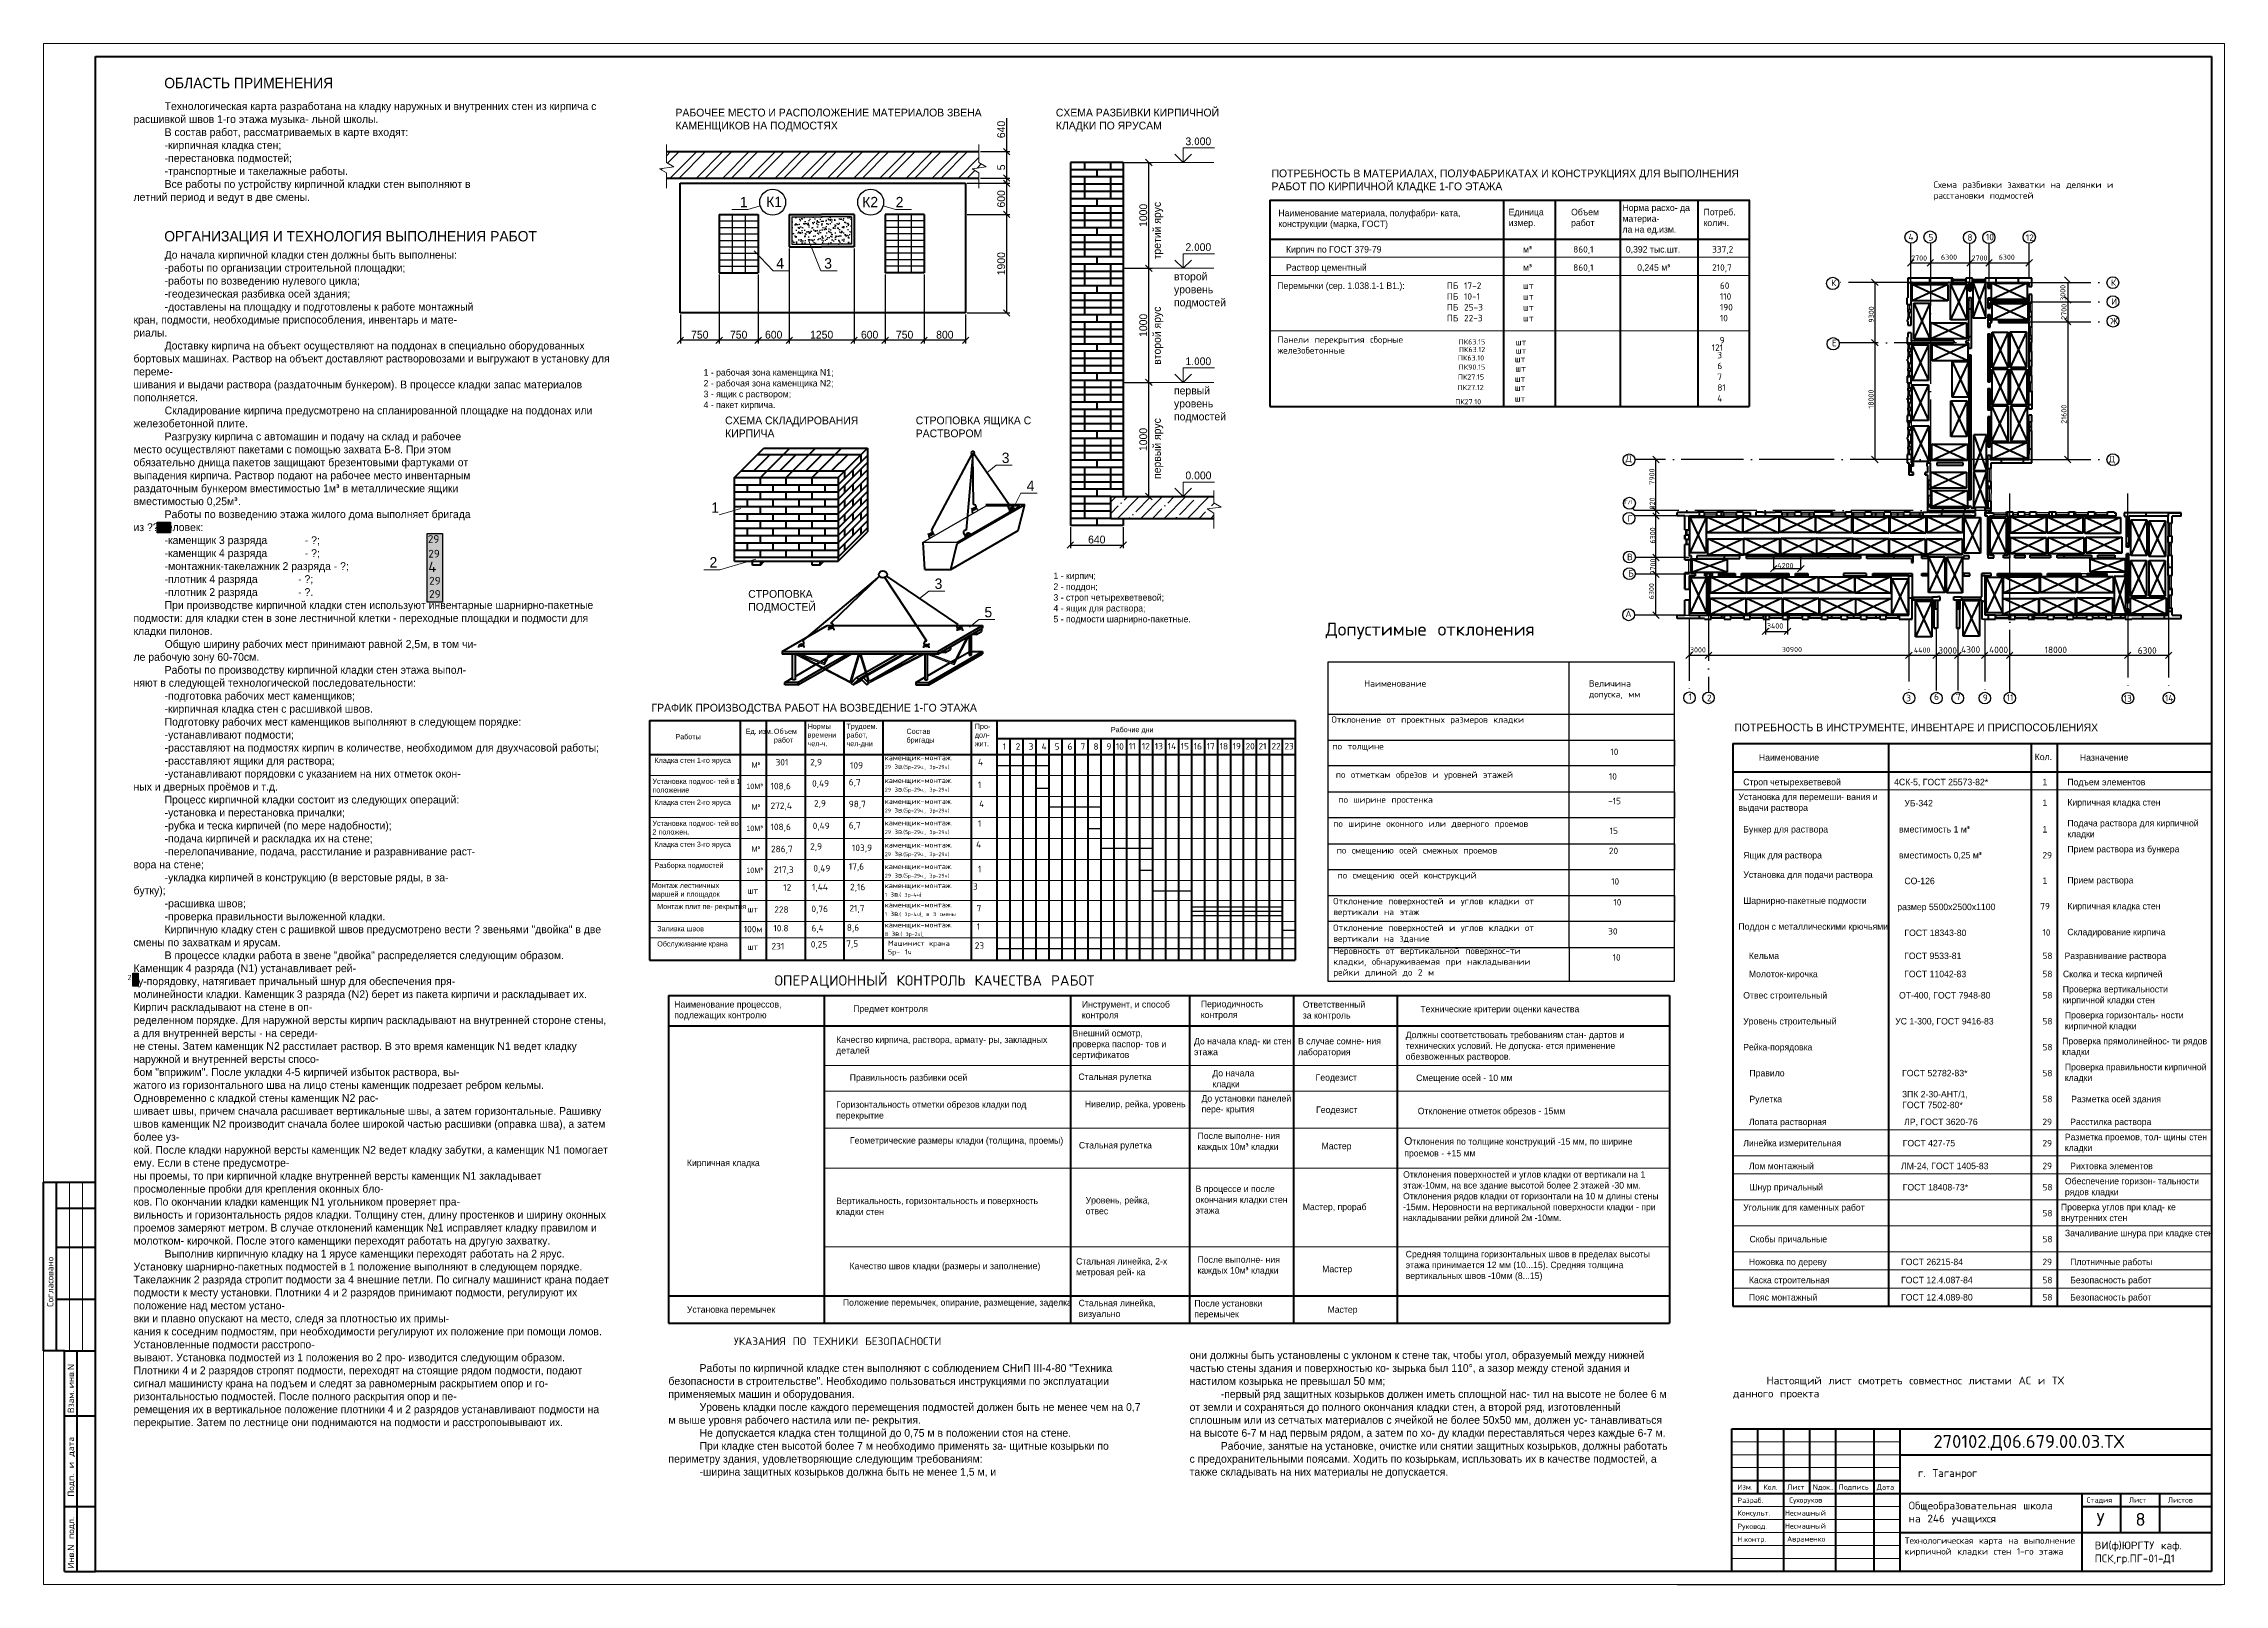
# Model space of a CAD drawing. Header units: millimetres. Extents: x 707 to 5070, y -235 to 1028.
# Drawn here: x 3323 to 4164, y -232 to 362 of the extents above; entities that cross this region are included whole.
import ezdxf

# ---------------------------------------------------------------- set-up
doc = ezdxf.new("R2010")
doc.units = ezdxf.units.MM
doc.linetypes.add('ACAD_ISO04W100', pattern=[30, 24, -3, 0, -3])
for name, color, linetype, lineweight in [('Основная', 7, 'Continuous', 40), ('Средняя', 94, 'Continuous', 30), ('Тонкая', 5, 'Continuous', 15)]:
    doc.layers.add(name, color=color, linetype=linetype, lineweight=lineweight)
doc.dimstyles.new('20', dxfattribs={"dimtxt": 3, "dimasz": 2.5, "dimexe": 1.25, "dimexo": 0.625, "dimtad": 1, "dimdec": 0, "dimlfac": 20, "dimtxsty": 'Standard', "dimblk": 'OBLIQUE', "dimcen": 2.5, "dimadec": 0, "dimazin": 0, "dimtfac": 1, "dimtdec": 0, "dimtmove": 0, "dimatfit": 3, "dimldrblk": 'OBLIQUE', "dimfxl": 0, "dimarcsym": 0})
doc.dimstyles.new('50', dxfattribs={"dimtxt": 5, "dimasz": 2.5, "dimexe": 1.25, "dimexo": 0.625, "dimtad": 1, "dimdec": 0, "dimlfac": 50, "dimtxsty": 'Standard', "dimblk": 'OBLIQUE', "dimcen": 2.5, "dimadec": 0, "dimazin": 0, "dimtfac": 1, "dimtdec": 0, "dimtmove": 0, "dimatfit": 3, "dimldrblk": 'OBLIQUE', "dimfxl": 0, "dimarcsym": 0})

msp = doc.modelspace()

# ---------------------------------------------------------------- texts
at = {"attachment_point": 1}
for s, insert, char_height, width in [('{\\Ftxt.shx|c204;Схема разбивки захватки на делянки и расстановки подмостей}', (4051.4634, 308.6034), 2.5, 83.742424), ('{\\Ftxt.shx|c204;4}', (4041.806, 288.4491), 2.5, 11.898953), ('{\\Ftxt.shx|c204;5}', (4049.4981, 288.3293), 2.5, 9.032045), ('{\\Ftxt.shx|c204;8}', (4064.5117, 288.2409), 2.5, 7.998182), ('{\\Ftxt.shx|c204;10}', (4071.6531, 288.41), 2.5, 9.046639), ('{\\Ftxt.shx|c204;12}', (4087.039, 288.1928), 2.5, 8.243509), ('{\\Ftxt.shx|c204;2700}', (4042.842, 280.0537), 2, 7.022107), ('{\\Ftxt.shx|c204;6300}', (4054.3172, 280.3959), 2, 8.563548), ('{\\Ftxt.shx|c204;2700}', (4066.1349, 280.0537), 2, 7.022118), ('{\\Ftxt.shx|c204;6300}', (4076.5824, 280.3959), 2, 9.248644), ('{\\Ftxt.shx|c204;К}', (4011.9684, 270.7336), 2.5, 7.511415), ('{\\Ftxt.shx|c204;К}', (4119.8845, 270.8457), 2.5, 7.511415), ('{\\Ftxt.shx|c204;И}', (4120.0111, 263.5707), 2.5, 14.044359), ('{\\Ftxt.shx|c204;Ж}', (4119.6294, 255.9888), 2.5, 5.804276), ('{\\Ftxt.shx|c204;Панели перекрытия сборные\\Pжелезобетонные}', (3798.4827, 248.8955), 2.5, 84.820287), ('{\\Ftxt.shx|c204;ПК63.15}', (3868.3185, 247.7722), 2, 57.093634), ('{\\Ftxt.shx|c204;ПК63.12}', (3868.4243, 244.807), 2, 57.093634), ('{\\Ftxt.shx|c204;шт}', (3890.3357, 247.9116), 2.5, 11.07246), ('{\\Ftxt.shx|c204;шт}', (3890.3357, 244.6689), 2.5, 11.07246), ('{\\Ftxt.shx|c204;121}', (3965.9126, 245.7911), 2.5, 9.917312), ('{\\Ftxt.shx|c204;9}', (3968.9769, 248.6331), 2.5, 11.62301), ('{\\Ftxt.shx|c204;Е}', (4012.2858, 247.595), 2.5, 9.248723), ('{\\Ftxt.shx|c204;ПК63.10}', (3868.015, 241.5791), 2, 57.093634), ('{\\Ftxt.shx|c204;ПК90.15}', (3868.3355, 238.0053), 2, 57.093634), ('{\\Ftxt.shx|c204;шт}', (3889.9539, 241.4262), 2.5, 11.07246), ('{\\Ftxt.shx|c204;шт}', (3890.1448, 237.8019), 2.5, 11.07246), ('{\\Ftxt.shx|c204;3\\P6\\P7\\P81\\P4}', (3968.0646, 242.889), 2.5, 10.581583), ('{\\Ftxt.shx|c204;ПК27.12}', (3867.9314, 230.1653), 2, 57.093634), ('{\\Ftxt.shx|c204;ПК27.15}', (3868.0037, 234.2117), 2, 57.093634), ('{\\Ftxt.shx|c204;шт}', (3889.9539, 233.7962), 2.5, 11.07246), ('{\\Ftxt.shx|c204;шт}', (3889.9539, 230.3628), 2.5, 11.07246), ('{\\Ftxt.shx|c204;ПК27.10}', (3866.9766, 224.6882), 2, 57.093634), ('{\\Ftxt.shx|c204;шт}', (3889.9539, 226.1664), 2.5, 11.07246), ('{\\Ftxt.shx|c204;Д}', (3932.6784, 203.0591), 2.5, 8.877127), ('{\\Ftxt.shx|c204;Д}', (4119.1132, 202.8079), 2.5, 8.877127), ('{\\Ftxt.shx|c204;Г/1}', (3932.1949, 185.6673), 1.5, 12.214757), ('{\\Ftxt.shx|c204;58}', (3366.986, 176.9029), 2.5, 5.260069), ('{\\Ftxt.shx|c204;Г}', (3933.4158, 179.8702), 2.5, 9.466437), ('{\\Ftxt.shx|c204;29}', (3470.7933, 172.2451), 3, 5.303741), ('{\\Ftxt.shx|c204;29}', (3470.9644, 166.6038), 3, 5.303751), ('{\\Ftxt.shx|c204;4}', (3470.9644, 161.9883), 4, 5.474843), ('{\\Ftxt.shx|c204;В}', (3933.2631, 165.0753), 2.5, 8.55033), ('{\\Ftxt.shx|c204;4200}', (3991.2239, 161.4972), 2, 7.576418), ('{\\Ftxt.shx|c204;29}', (3471.3065, 156.176), 3, 5.132659), ('{\\Ftxt.shx|c204;Б}', (3933.7096, 158.7568), 2.5, 6.165817), ('{\\Ftxt.shx|c204;29}', (3471.3065, 151.0476), 3, 4.619395), ('{\\Ftxt.shx|c204;А}', (3932.6413, 143.13), 2.5, 6.850907), ('{\\Ftxt.shx|c204;Допустимые отклонения}', (3816.9853, 138.4878), 5, 99.223385), ('{\\Ftxt.shx|c204;3400}', (3987.2242, 138.2275), 2, 7.576418), ('{\\Ftxt.shx|c204;3000}', (3957.5301, 128.9957), 2, 7.029962), ('{\\Ftxt.shx|c204;30900}', (3992.9627, 129.1409), 2, 12.601129), ('{\\Ftxt.shx|c204;4400}', (4043.8735, 128.9161), 2, 7.538175), ('{\\Ftxt.shx|c204;3000}', (4053.3243, 129.0285), 2.5, 7.200648), ('{\\Ftxt.shx|c204;4300}', (4062.1001, 129.3657), 2.5, 7.988214), ('{\\Ftxt.shx|c204;4000}', (4072.9011, 129.2533), 2.5, 7.200648), ('{\\Ftxt.shx|c204;18000}', (4094.3051, 129.2668), 2.5, 15.503626), ('{\\Ftxt.shx|c204;6300}', (4130.2281, 129.0149), 2.5, 9.831563), ('{\\Ftxt.shx|c204;Наименование}', (3831.9058, 116.3178), 2.5, 53.446776), ('{\\Ftxt.shx|c204;Величина допуска, мм}', (3918.5493, 116.3178), 2.5, 28.217246), ('{\\Ftxt.shx|c204;1}', (3956.9612, 111.1825), 2.5, 5.138179), ('{\\Ftxt.shx|c204;2}', (3964.0975, 110.724), 2.5, 8.906179), ('{\\Ftxt.shx|c204;3}', (4040.9158, 110.6941), 2.5, 5.138181), ('{\\Ftxt.shx|c204;6}', (4051.6681, 111.2224), 2.5, 5.138179), ('{\\Ftxt.shx|c204;7}', (4060.0731, 111.1167), 2.5, 6.165815), ('{\\Ftxt.shx|c204;9}', (4070.4536, 110.8073), 2.5, 10.85262), ('{\\Ftxt.shx|c204;11}', (4079.6577, 110.8771), 2.5, 6.558299), ('{\\Ftxt.shx|c204;13}', (4124.7854, 110.5664), 2.5, 10.490352), ('{\\Ftxt.shx|c204;14}', (4140.6857, 110.6554), 2.5, 15.426987), ('{\\Ftxt.shx|c204;Отклонение от проектных размеров кладки}', (3819.291, 102.3867), 2.5, 90.959109), ('{\\Ftxt.shx|c204;301}', (3604.8836, 85.9463), 2.5, 8.688572), ('{\\Ftxt.shx|c204;2,9}', (3618.226, 85.9687), 2.5, 10.181164), ('{\\Ftxt.shx|c204;109}', (3633.622, 84.7281), 2.5, 10.429493), ('{\\Ftxt.shx|c204;каменщик-монтаж.\\P\\H0.75x;29 \\H1.333x;зв\\H0.75x;.(5р-29ч., 3р-29ч)}', (3647.0313, 87.4574), 2, 53.481481), ('{\\Ftxt.shx|c204;4}', (3682.9291, 86.0013), 2.5, 4.980268), ('{\\Ftxt.shx|c204;1}', (3692.488, 92.0067), 2.5, 3.529139), ('{\\Ftxt.shx|c204;2}', (3697.488, 92.0067), 2.5, 3.529139), ('{\\Ftxt.shx|c204;3}', (3702.488, 92.0067), 2.5, 3.529139), ('{\\Ftxt.shx|c204;4}', (3707.488, 92.0067), 2.5, 3.529139), ('{\\Ftxt.shx|c204;5}', (3712.488, 92.0067), 2.5, 3.529139), ('{\\Ftxt.shx|c204;6}', (3717.488, 92.0067), 2.5, 3.529139), ('{\\Ftxt.shx|c204;7}', (3722.488, 92.0067), 2.5, 3.529139), ('{\\Ftxt.shx|c204;8}', (3727.488, 92.0067), 2.5, 3.529139), ('{\\Ftxt.shx|c204;9}', (3732.488, 92.0067), 2.5, 3.529139), ('{\\Ftxt.shx|c204;10}', (3736.1155, 92.0067), 2.5, 3.529139), ('{\\Ftxt.shx|c204;11}', (3741.1296, 92.1111), 2.5, 3.529139), ('{\\Ftxt.shx|c204;12}', (3746.1296, 92.1111), 2.5, 3.529139), ('{\\Ftxt.shx|c204;13}', (3751.1296, 92.1111), 2.5, 3.529139), ('{\\Ftxt.shx|c204;14}', (3756.1296, 92.1111), 2.5, 3.529139), ('{\\Ftxt.shx|c204;15}', (3761.1296, 92.1111), 2.5, 3.529139), ('{\\Ftxt.shx|c204;16}', (3766.1296, 92.1111), 2.5, 3.529139), ('{\\Ftxt.shx|c204;17}', (3771.1296, 92.1111), 2.5, 3.529139), ('{\\Ftxt.shx|c204;18}', (3776.1296, 92.1111), 2.5, 3.529139), ('{\\Ftxt.shx|c204;19}', (3781.1296, 92.1111), 2.5, 3.529139), ('{\\Ftxt.shx|c204;20}', (3786.1296, 92.1111), 2.5, 3.529139), ('{\\Ftxt.shx|c204;21}', (3791.1296, 92.1111), 2.5, 3.529139), ('{\\Ftxt.shx|c204;22}', (3796.1296, 92.1111), 2.5, 3.529139), ('{\\Ftxt.shx|c204;23}', (3801.1296, 92.1111), 2.5, 3.529139), ('{\\Ftxt.shx|c204;по толщине}', (3819.623, 92.1042), 2.5, 89.631244), ('{\\Ftxt.shx|c204;10}', (3926.8345, 89.9487), 2.5, 14.368417), ('{\\Ftxt.shx|c204;108,6}', (3602.9528, 76.7616), 2.5, 11.77784), ('{\\Ftxt.shx|c204;0,49}', (3618.971, 77.7809), 2.5, 9.187877), ('{\\Ftxt.shx|c204;6,7}', (3633.1253, 78.2771), 2.5, 11.174461), ('{\\Ftxt.shx|c204;каменщик-монтаж.\\P\\H0.75x;29 \\H1.333x;зв\\H0.75x;.(5р-29ч., 3р-29ч)}', (3647.0313, 78.6899), 2, 53.481481), ('{\\Ftxt.shx|c204;1}', (3682.9291, 77.2338), 2.5, 4.980268), ('{\\Ftxt.shx|c204;по отметкам обрезов и уровней этажей}', (3820.9508, 81.1582), 2.5, 85.979602), ('{\\Ftxt.shx|c204;10}', (3926.2597, 80.4734), 2.5, 8.908409), ('{\\Ftxt.shx|c204;272,4}', (3602.9528, 69.1622), 2.5, 11.77784), ('{\\Ftxt.shx|c204;2,9}', (3619.716, 70.0893), 2.5, 9.436207), ('{\\Ftxt.shx|c204;98,7}', (3633.1253, 69.8411), 2.5, 11.671099), ('{\\Ftxt.shx|c204;каменщик-монтаж.\\P\\H0.75x;29 \\H1.333x;зв\\H0.75x;.(5р-29ч., 3р-29ч)}', (3647.0313, 70.6332), 2, 53.481481), ('{\\Ftxt.shx|c204;4}', (3683.4034, 69.888), 2.5, 4.268804), ('{\\Ftxt.shx|c204;по ширине простенка}', (3821.9468, 71.5391), 2.5, 87.639441), ('{\\Ftxt.shx|c204;-15}', (3925.9724, 70.998), 2.5, 10.919995), ('{\\Ftxt.shx|c204;108,6}', (3602.9528, 60.9929), 2.5, 11.77784), ('{\\Ftxt.shx|c204;0,49}', (3619.2193, 61.4052), 2.5, 10.181164), ('{\\Ftxt.shx|c204;6,7}', (3633.1253, 61.6533), 2.5, 10.926142), ('{\\Ftxt.shx|c204;каменщик-монтаж.\\P\\H0.75x;29 \\H1.333x;зв\\H0.75x;.(5р-29ч., 3р-29ч)}', (3647.0313, 62.3396), 2, 53.481481), ('{\\Ftxt.shx|c204;1}', (3682.9291, 62.3053), 2.5, 4.268793), ('{\\Ftxt.shx|c204;по ширине оконного или дверного проемов}', (3819.9549, 62.2517), 2.5, 86.975514), ('{\\Ftxt.shx|c204;15}', (3926.5471, 59.5127), 2.5, 14.368417), ('{\\Ftxt.shx|c204;286,7}', (3603.1459, 52.4877), 2.5, 10.619368), ('{\\Ftxt.shx|c204;2,9}', (3618.226, 53.4654), 2.5, 10.926131), ('{\\Ftxt.shx|c204;103,9}', (3634.3669, 52.9692), 2.5, 10.926142), ('{\\Ftxt.shx|c204;каменщик-монтаж.\\P\\H0.75x;29 \\H1.333x;зв\\H0.75x;.(5р-29ч., 3р-29ч)}', (3647.0313, 53.8091), 2, 53.481481), ('{\\Ftxt.shx|c204;4}', (3682.2176, 54.2486), 2.5, 5.928893), ('{\\Ftxt.shx|c204;по смещению осей смежных проемов}', (3821.2828, 51.9691), 2.5, 88.635342), ('{\\Ftxt.shx|c204;20}', (3926.2597, 51.7602), 2.5, 14.081042), ('{\\Ftxt.shx|c204;217,3}', (3604.2361, 44.5111), 2.5, 10.457757), ('{\\Ftxt.shx|c204;0,49}', (3619.4677, 45.0294), 2.5, 9.187888), ('{\\Ftxt.shx|c204;17,6}', (3633.1253, 45.7738), 2.5, 13.409353), ('{\\Ftxt.shx|c204;каменщик-монтаж.\\P\\H0.75x;29 \\H1.333x;зв\\H0.75x;.(5р-29ч., 3р-29ч)}', (3647.0313, 45.5154), 2, 53.481481), ('{\\Ftxt.shx|c204;1}', (3682.9291, 44.7702), 2.5, 4.268793), ('{\\Ftxt.shx|c204;по смещению осей конструкций}', (3821.6148, 42.35), 2.5, 85.979602), ('{\\Ftxt.shx|c204;шт}', (3594.1097, 36.4525), 2.5, 5.773699), ('{\\Ftxt.shx|c204;12}', (3607.8487, 37.6717), 2.5, 11.028184), ('{\\Ftxt.shx|c204;1,44}', (3618.971, 37.8341), 2.5, 10.926131), ('{\\Ftxt.shx|c204;2,16}', (3633.622, 37.8341), 2.5, 11.422769), ('{\\Ftxt.shx|c204;каменщик-монтаж.\\P\\H0.75x;1 \\H1.333x;зв\\H0.75x;.( 3р-4ч)}', (3647.0313, 38.1697), 2, 53.481481), ('{\\Ftxt.shx|c204;3}', (3681.0225, 38.0461), 2.5, 6.810011), ('{\\Ftxt.shx|c204;10}', (3927.1219, 39.9878), 2.5, 12.644206), ('{\\Ftxt.shx|c204;шт}', (3594.1097, 29.2911), 2.5, 5.773699), ('{\\Ftxt.shx|c204;228}', (3604.4132, 29.1357), 2.5, 9.704601), ('{\\Ftxt.shx|c204;0,76}', (3618.7227, 29.3981), 2.5, 10.677812), ('{\\Ftxt.shx|c204;21,7}', (3633.3736, 29.6462), 2.5, 11.422769), ('{\\Ftxt.shx|c204;каменщик-монтаж.\\P\\H0.75x;1 \\H1.333x;зв\\H0.75x;.( 3р-4ч), в 3 смены}', (3647.0313, 30.7014), 2, 53.481481), ('{\\Ftxt.shx|c204;7}', (3682.4209, 29.6504), 2.5, 5.6286), ('{\\Ftxt.shx|c204;Отклонение поверхностей и углов кладки от вертикали на этаж}', (3819.9549, 32.3992), 2.5, 88.635342), ('{\\Ftxt.shx|c204;10}', (3927.9839, 31.9481), 2.5, 17.242098), ('{\\Ftxt.shx|c204;100м}', (3592.6383, 21.6187), 2.5, 8.25267), ('{\\Ftxt.shx|c204;10.8}', (3604.0717, 21.9546), 2.5, 9.684526), ('{\\Ftxt.shx|c204;6,4}', (3618.7227, 21.9546), 2.5, 8.939569), ('{\\Ftxt.shx|c204;8,6}', (3632.3804, 22.2027), 2.5, 13.409343), ('{\\Ftxt.shx|c204;каменщик-монтаж.\\P\\H0.75x;8 \\H1.333x;зв\\H0.75x;.( 3р-2ч), }', (3647.0313, 22.9945), 2, 53.481481), ('{\\Ftxt.shx|c204;1}', (3682.4209, 22.5683), 2.5, 5.420129), ('{\\Ftxt.shx|c204;Отклонение поверхностей и углов кладки от вертикали на здание}', (3819.9549, 22.1166), 2.5, 88.635342), ('{\\Ftxt.shx|c204;30}', (3925.9724, 20.7499), 2.5, 8.333679), ('{\\Ftxt.shx|c204;шт}', (3594.1097, 14.7693), 2.5, 5.773699), ('{\\Ftxt.shx|c204;231}', (3603.3268, 15.0073), 2.5, 11.671099), ('{\\Ftxt.shx|c204;0,25}', (3618.4744, 15.7517), 2.5, 10.429493), ('{\\Ftxt.shx|c204;7,5}', (3632.132, 15.9998), 2.5, 10.429483), ('{\\Ftxt.shx|c204;Машинист крана\\P5р- 1ч}', (3648.2323, 15.9029), 2, 30.853078), ('{\\Ftxt.shx|c204;23}', (3681.7105, 15.2501), 2.5, 7.52036), ('{\\Ftxt.shx|c204;Неровность от вертикальной поверхнос-ти кладки, обнаруживаемая при накладывании рейки длиной до 2 м}', (3820.0245, 13.2526), 2.5, 93.081447), ('{\\Ftxt.shx|c204;10}', (3927.6966, 10.7003), 2.5, 8.333679), ('{\\Ftxt.shx|c204;29}', (3355.0111, 2.7158), 2, 5.509847), ('{\\Ftxt.shx|c204;УКАЗАНИЯ ПО ТЕХНИКИ БЕЗОПАСНОСТИ}', (3588.8111, -137.0421), 3, 150.98485), ('{\\Ftxt.shx|c204;     Настоящий лист смотреть совместнос листами АС и ТХ \\Pданного проекта}', (3974.1037, -152.1715), 3, 192.448731)]:
    msp.add_mtext(s, dxfattribs=dict(at, insert=insert, char_height=char_height, width=width))
at = {"char_height": 2, "width": 25.30382, "attachment_point": 1, "rotation": 90}
for s, insert in [('{\\Ftxt.shx|c204;3000}', (4100.3177, 262.5899)), ('{\\Ftxt.shx|c204;2700}', (4100.7399, 255.2789)), ('{\\Ftxt.shx|c204;9300}', (4026.4714, 254.2021)), ('{\\Ftxt.shx|c204;18000}', (4026.3559, 221.0412)), ('{\\Ftxt.shx|c204;21600}', (4100.7399, 215.2224)), ('{\\Ftxt.shx|c204;7900}', (3941.8344, 191.695)), ('{\\Ftxt.shx|c204;820}', (3941.9828, 182.0592)), ('{\\Ftxt.shx|c204;6300}', (3942.1312, 169.0139)), ('{\\Ftxt.shx|c204;2700}', (3942.2426, 157.088)), ('{\\Ftxt.shx|c204;6300}', (3941.6861, 147.5187))]:
    msp.add_mtext(s, dxfattribs=dict(at, insert=insert))
at = {"layer": 'Средняя', "color": 0, "attachment_point": 1}
for s, insert, char_height, width in [('ОБЛАСТЬ ПРИМЕНЕНИЯ', (3369.1339, 348.5543), 4, 103.925335), ('^IТехнологическая карта разработана на кладку наружных и внутренних стен из кирпича с расшивкой швов 1-го этажа музыка- льной школы.\\P^IВ состав работ, рассматриваемых в карте входят:\\P^I-кирпичная кладка стен;\\P^I-перестановка подмостей;\\P^I-транспортные и такелажные работы.\\P^IВсе работы по устройству кирпичной кладки стен выполняют в\\Pлетний период и ведут в две смены.', (3357.2944, 339.1229), 3, 185), ('РАБОЧЕЕ МЕСТО И РАСПОЛОЖЕНИЕ МАТЕРИАЛОВ ЗВЕНА КАМЕНЩИКОВ НА ПОДМОСТЯХ', (3566.294, 336.6523), 3, 120.172205), ('СХЕМА РАЗБИВКИ КИРПИЧНОЙ КЛАДКИ ПО ЯРУСАМ', (3712.9986, 336.6523), 3, 78.70848), ('ПОТРЕБНОСТЬ В МАТЕРИАЛАХ, ПОЛУФАБРИКАТАХ И КОНСТРУКЦИЯХ ДЛЯ ВЫПОЛНЕНИЯ РАБОТ ПО КИРПИЧНОЙ КЛАДКЕ 1-ГО ЭТАЖА ', (3796.1529, 313.2027), 3, 184.339611), ('К1', (3601.2939, 302.7452), 4, 6.198503), ('К2', (3638.3406, 302.6465), 4, 6.198503), ('ОРГАНИЗАЦИЯ И ТЕХНОЛОГИЯ ВЫПОЛНЕНИЯ РАБОТ', (3369.1339, 289.4839), 4, 171.786852), ('^IДо начала кирпичной кладки стен должны быть выполнены:\\P^I-работы по организации строительной площадки;\\P^I-работы по возведению нулевого цикла;\\P^I-геодезическая разбивка осей здания;\\P^I-доставлены на площадку и подготовлены к работе монтажный\\Pкран, подмости, необходимые приспособления, инвентарь и мате-\\Pриалы.\\P^IДоставку кирпича на объект осуществляют на поддонах в специально оборудованных бортовых машинах. Раствор на объект доставляют растворовозами и выгружают в установку для переме-\\Pшивания и выдачи раствора (раздаточным бункером). В процессе кладки запас материалов пополняется.\\P^IСкладирование кирпича предусмотрено на спланированной площадке на поддонах или железобетонной плите.\\P^IРазгрузку кирпича с автомашин и подачу на склад и рабочее\\Pместо осуществляют пакетами с помощью захвата Б-8. При этом\\Pобязательно днища пакетов защищают брезентовыми фартуками от\\Pвыпадения кирпича. Раствор подают на рабочее место инвентарным\\Pраздаточным бункером вместимостью 1м{\\fISOCPEUR|b0|i0|c0|p34;³} в металлические ящики\\Pвместимостью 0,25м{\\fISOCPEUR|b0|i0|c0|p34;³}.\\P^IРаботы по возведению этажа жилого дома выполняет бригада\\Pиз ?? человек:\\P^I-каменщик 3 разряда             - ?;\\P^I-каменщик 4 разряда             - ?;\\P^I-монтажник-такелажник 2 разряда - ?;\\P^I-плотник 4 разряда              - ?;\\P^I-плотник 2 разряда              - ?.\\P^IПри производстве кирпичной кладки стен используют инвентарные шарнирно-пакетные подмости: для кладки стен в зоне лестничной клетки - переходные площадки и подмости для кладки пилонов.\\P^IОбщую ширину рабочих мест принимают равной 2,5м, в том чи-\\Pле рабочую зону 60-70см.\\P^IРаботы по производству кирпичной кладки стен этажа выпол-\\Pняют в следующей технологической последовательности:\\P^I-подготовка рабочих мест каменщиков;\\P^I-кирпичная кладка стен с расшивкой швов.\\P^IПодготовку рабочих мест каменщиков выполняют в следующем порядке:\\P^I-устанавливают подмости;\\P^I-расставляют на подмостях кирпич в количестве, необходимом для двухчасовой работы;\\P^I-расставляют ящики для раствора;\\P^I-устанавливают порядовки с указанием на них отметок окон-\\Pных и дверных про{\\fArial|b0|i0|c0|p34;ё}мов и т.д.\\P^IПроцесс кирпичной кладки состоит из следующих операций:\\P^I-установка и перестановка причалки;\\P^I-рубка и теска кирпичей (по мере надобности);\\P^I-подача кирпичей и раскладка их на стене;\\P^I-перелопачивание, подача, расстилание и разравнивание раст-\\Pвора на стене;\\P^I-укладка кирпичей в конструкцию (в верстовые ряды, в за-\\Pбутку);\\P^I-расшивка швов;\\P^I-проверка правильности выложенной кладки.\\P^IКирпичную кладку стен с рашивкой швов предусмотрено вести ? звеньями "двойка" в две смены по захваткам и ярусам.\\P^IВ процессе кладки работа в звене "двойка" распределяется следующим образом. Каменщик 4 разряда ({\\fArial|b0|i0|c204|p34;N}1) устанавливает рей-\\Pку-порядовку, натягивает причальный шнур для обеспечения пря-\\Pмолинейности кладки. Каменщик 3 разряда ({\\fArial|b0|i0|c0|p34;N}2) берет из пакета кирпичи и раскладывает их. Кирпич раскладывают на стене в оп-\\Pределенном порядке. Для наружной версты кирпич раскладывают на внутренней стороне стены, а для внутренней версты - на середи-\\Pне стены. Затем каменщик {\\fArial|b0|i0|c0|p34;N}2 расстилает раствор. В это время каменщик {\\fArial|b0|i0|c204|p34;N}1 ведет кладку наружной и внутренней версты спосо-\\Pбом "вприжим". После укладки 4-5 кирпичей избыток раствора, вы-\\Pжатого из горизонтального шва на лицо стены каменщик подрезает ребром кельмы. Одновременно с кладкой стены каменщик {\\fArial|b0|i0|c204|p34;N}2 рас-\\Pшивает швы, причем сначала расшивает вертикальные швы, а затем горизонтальные. Рашивку швов каменщик {\\fArial|b0|i0|c0|p34;N}2 производит сначала более широкой частью расшивки (оправка шва), а затем более уз-\\Pкой. После кладки наружной версты каменщик {\\fArial|b0|i0|c0|p34;N}2 ведет кладку забутки, а каменщик {\\fArial|b0|i0|c0|p34;N}1 помогает ему. Если в стене предусмотре-\\Pны проемы, то при кирпичной кладке внутренней версты каменщик {\\fArial|b0|i0|c0|p34;N}1 закладывает просмоленные пробки для крепления оконных бло-\\Pков. По окончании кладки каменщик {\\fArial|b0|i0|c0|p34;N}1 угольником проверяет пра-\\Pвильность и горизонтальность рядов кладки. Толщину стен, длину простенков и ширину оконных проемов замеряют метром. В случае отклонений каменщик {\\fArial|b0|i0|c0|p34;№}1 исправляет кладку правилом и молотком- кирочкой. После этого каменщики переходят работать на другую захватку.\\P^IВыполнив кирпичную кладку на 1 ярусе каменщики переходят работать на 2 ярус. Установку шарнирно-пакетных подмостей в 1 положение выполняют в следующем порядке. Такелажник 2 разряда стропит подмости за 4 внешние петли. По сигналу машинист крана подает подмости к месту установки. Плотники 4 и 2 разрядов принимают подмости, регулируют их положение над местом устано-\\Pвки и плавно опускают на место, следя за плотностью их примы-\\Pкания к соседним подмостям, при необходимости регулируют их положение при помощи ломов. Установленные подмости расстропо-\\Pвывают. Установка подмостей из 1 положения во 2 про- изводится следующим образом. Плотники 4 и 2 разрядов стропят подмости, переходят на стоящие рядом подмости, подают сигнал машинисту крана на подъем и следят за равномерным раскрытием опор и го-\\Pризонтальностью подмостей. После полного раскрытия опор и пе-\\Pремещения их в вертикальное положение плотники 4 и 2 разрядов устанавливают подмости на перекрытие. Затем по лестнице они поднимаются на подмости и расстропоывывают их. ', (3357.2944, 281.8251), 3, 184.149135), ('СХЕМА СКЛАДИРОВАНИЯ КИРПИЧА', (3585.4548, 217.9749), 3, 60.487957), ('СТРОПОВКА ЯЩИКА С РАСТВОРОМ', (3658.9631, 217.9749), 3, 60.487957), ('СТРОПОВКА ПОДМОСТЕЙ', (3594.3503, 151.0906), 3, 35.190948), ('ГРАФИК ПРОИЗВОДСТВА РАБОТ НА ВОЗВЕДЕНИЕ 1-ГО ЭТАЖА', (3557.0626, 107.2079), 3, 189.465373), ('ПОТРЕБНОСТЬ В ИНСТРУМЕНТЕ, ИНВЕНТАРЕ И ПРИСПОСОБЛЕНИЯХ', (3974.6714, 99.6116), 3, 184.339611), ('{\\Ftxt.shx|c204;ОПЕРАЦИОННЫЙ КОНТРОЛЬ КАЧЕСТВА РАБОТ}', (3604.4635, 2.5689), 4, 189.465373), ('они должны быть установлены с уклоном к стене так, чтобы угол, образуемый между нижней частью стены здания и поверхностью ко- зырька был 110%%D, а зазор между стеной здания и настилом козырька не превышал 50 мм;\\P^I-первый ряд защитных козырьков должен иметь сплощной нас- тил на высоте не более 6 м от земли и сохраняться до полного окончания кладки стен, а второй ряд, изготовленный сплошным или из сетчатых материалов с ячейкой не более 50x50 мм, должен ус- танавливаться на высоте 6-7 м над первым рядом, а затем по хо- ду кладки переставляться через каждые 6-7 м.\\P^IРабочие, занятые на установке, очистке или снятии защитных козырьков, должны работать с предохранительными поясами. Ходить по козырькам, испльзовать их в качестве подмостей, а также складывать на них материалы не допускается.', (3764.5782, -142.3685), 3, 185), ('^IРаботы по кирпичной кладке стен выполняют с соблюдением СНиП III-4-80 "Техника безопасности в строительстве". Необходимо пользоваться инструкциями по эксплуатации применяемых машин и оборудования.\\P^IУровень кладки после каждого перемещения подмостей должен быть не менее чем на 0,7 м выше уровня рабочего настила или пе- рекрытия.\\P^IНе допускается кладка стен толщиной до 0,75 м в положении стоя на стене.\\P^IПри кладке стен высотой более 7 м необходимо применять за- щитные козырьки по периметру здания, удовлетворяющие следующим требованиям:\\P^I-ширина защитных козырьков должна быть не менее 1,5 м, и', (3563.5782, -147.3685), 3, 185)]:
    msp.add_mtext(s, dxfattribs=dict(at, insert=insert, char_height=char_height, width=width))
at = {"layer": 'Тонкая', "color": 0}
for s, insert, char_height, width, attachment_point in [('3.{\\Ftxt.shx|c204;0}00', (3762.9569, 325.5745), 3, 11.825698, 1), ('1', (3591.1387, 302.6374), 4, 5.676862, 1), ('2', (3654.1941, 302.6374), 4, 5.676862, 3), ('Наименование материала, полуфабри- ката, конструкции (марка, ГОСТ)', (3798.811, 297.6666), 2.5, 86.058506, 1), ('Единица измер.', (3887.5952, 298.0599), 2.5, 15.746123, 1), ('Объем работ', (3911.6799, 298.0599), 2.5, 15.746123, 1), ('Норма расхо- да материа-\\Pла на ед.изм.', (3931.4975, 299.7044), 2.5, 29.458505, 1), ('Потреб. колич.', (3962.7785, 298.0599), 2.5, 15.746123, 1), ('4', (3608.1296, 279.0271), 4, 4.765776, 3), ('3', (3626.631, 279.0271), 4, 4.765776, 3), ('2.{\\Ftxt.shx|c204;0}00', (3762.9569, 284.7745), 3, 11.825698, 1), ('Кирпич по ГОСТ 379-79', (3801.7368, 283.6733), 2.5, 56.821766, 1), ('м{\\fISOCPEUR|b0|i0|c0|p34;³}', (3893.1407, 283.6733), 2.5, 6.425549, 1), ('{\\Ftxt.shx|c204;860,1}', (3912.4878, 283.6733), 2.5, 6.425549, 1), ('0,392 тыс.шт.', (3932.7965, 283.6733), 2.5, 27.31692, 1), ('{\\Ftxt.shx|c204;337,2}', (3966.0589, 283.6733), 2.5, 6.425549, 1), ('второй уровень подмостей', (3758.5496, 273.4796), 3, 27.267047, 1), ('Перемычки (сер. 1.038.1-1 В1.):', (3798.3687, 269.6733), 2.5, 63.906454, 1), ('Раствор цементный', (3801.7368, 276.6733), 2.5, 56.821766, 1), ('{\\Ftxt.shx|c204;ПБ 17-2\\PПБ 10-1 \\PПБ 25-3\\PПБ 22-3}', (3863.7998, 269.6733), 2.5, 25.417554, 1), ('м{\\fISOCPEUR|b0|i0|c0|p34;³}', (3893.1407, 276.6733), 2.5, 6.425549, 1), ('{\\Ftxt.shx|c204;860,1}', (3912.4878, 276.6733), 2.5, 6.425549, 1), ('0,245 м{\\fISOCPEUR|b0|i0|c0|p34;³}', (3937.1699, 276.6733), 2.5, 27.31692, 1), ('{\\Ftxt.shx|c204;210,7}', (3966.0589, 276.6733), 2.5, 6.425549, 1), ('{\\Ftxt.shx|c204;60\\P110\\P190\\P10}', (3969.0634, 269.6733), 2.5, 6.425549, 1), ('{\\Ftxt.shx|c204;шт\\Pшт\\Pшт\\Pшт}', (3893.1407, 269.6733), 2.5, 6.425549, 1), ('1 - рабочая зона каменщика N1;\\P2 - рабочая зона каменщика N2;\\P3 - ящик с раствором;\\P4 - пакет кирпича.', (3577.1348, 236.2312), 2.5, 109.6118, 1), ('1.{\\Ftxt.shx|c204;0}00', (3762.9569, 240.7745), 3, 11.825698, 1), ('первый уровень подмостей', (3758.5496, 229.4796), 3, 27.267047, 1), ('3', (3692.1261, 204.0475), 4, 5.676862, 1), ('0.000', (3762.9569, 196.7745), 3, 11.825698, 1), ('4', (3701.7355, 193.2673), 4, 5.676862, 1), ('1', (3580.0835, 184.8727), 4, 5.676862, 1), ('2', (3579.4128, 163.7609), 4, 5.676862, 1), ('3', (3666.2192, 155.5241), 4, 5.676862, 1), ('1 - кирпич;\\P2 - поддон;\\P3 - строп четырехветвевой;\\P4 - ящик для раствора;\\P5 - подмости шарнирно-пакетные.', (3712.0564, 157.8074), 2.5, 85.993655, 1), ('5', (3685.4477, 144.5676), 4, 5.676862, 1), ('Работы', (3566.2822, 95.5595), 2, 12.583429, 1), ('Ед. изм.', (3593.3875, 97.6201), 2, 12.583429, 1), ('Объем работ', (3604.2352, 97.6201), 2, 12.583429, 1), ('Нормы времени чел-ч.', (3617.2403, 99.5356), 2, 13.235384, 1), ('Трудоем. работ, чел-дни', (3632.2403, 99.5356), 2, 13.235384, 1), ('Состав бригады', (3655.3736, 97.6201), 2, 12.583429, 1), ('Про- дол- жит.', (3681.7396, 99.5356), 2, 8.663267, 1), ('Рабочие дни', (3734.215, 98.2724), 2, 24.535999, 1), ('Кладка стен 1-го яруса', (3558.2003, 86.4428), 2, 32.619621, 1), ('М{\\fISOCPEUR|b0|i0|c0|p34;³} ', (3595.6422, 84.5934), 2, 11.009112, 1), ('Наименование', (3984.097, 87.7947), 2.5, 37.981465, 1), ('Кол.', (4090.4799, 88.0154), 2.5, 12.583429, 1), ('Назначение', (4107.8817, 87.7947), 2.5, 37.981465, 1), ('Установка подмос- тей в 1 положение', (3557.4135, 78.3469), 2, 33.56383, 1), ('10М{\\fISOCPEUR|b0|i0|c0|p34;³} ', (3593.6401, 76.4024), 2, 11.009112, 1), ('Строп четырехветвевой', (3978.0609, 78.3065), 2.5, 56.821766, 1), ('4СК-5, ГОСТ 25573-82*', (4036.2389, 78.3065), 2.5, 56.821766, 1), ('1', (4093.4618, 78.3065), 2.5, 4.072253, 1), ('Подъем элементов', (4103.0609, 78.3065), 2.5, 56.821766, 1), ('Кладка стен 2-го яруса', (3558.2003, 70.251), 2, 32.619621, 1), ('М{\\fISOCPEUR|b0|i0|c0|p34;³} ', (3595.6422, 68.4016), 2, 11.009112, 1), ('Установка для перемеши- вания и выдачи раствора', (3976.2046, 72.5914), 2.5, 56.821766, 1), ('УБ-342', (4040.2157, 70.1715), 2.5, 56.821766, 1), ('1', (4093.4618, 70.3216), 2.5, 4.072253, 1), ('Кирпичная кладка стен', (4103.0609, 70.4622), 2.5, 56.821766, 1), ('Установка подмос- тей во 2 положен.', (3557.4135, 62.1552), 2, 33.56383, 1), ('10М{\\fISOCPEUR|b0|i0|c0|p34;³} ', (3593.6401, 60.2106), 2, 11.009112, 1), ('Бункер для раствора', (3978.0609, 60.0909), 2.5, 56.821766, 1), ('вместимость 1 м{\\fISOCPEUR|b0|i0|c0|p34;³}', (4038.1542, 60.0909), 2.5, 56.821766, 1), ('1', (4093.4618, 60.0909), 2.5, 4.072253, 1), ('Подача раствора для кирпичной кладки', (4103.0609, 62.4447), 2.5, 56.821766, 1), ('Кладка стен 3-го яруса', (3558.2003, 54.0593), 2, 32.619621, 1), ('М{\\fISOCPEUR|b0|i0|c0|p34;³} ', (3595.6422, 52.2098), 2, 11.009112, 1), ('Прием раствора из бункера', (4103.0609, 52.4447), 2.5, 56.821766, 1), ('Разборка подмостей', (3558.2003, 45.9634), 2, 32.619621, 1), ('10М{\\fISOCPEUR|b0|i0|c0|p34;³} ', (3593.6401, 44.0189), 2, 11.009112, 1), ('Установка для подачи раствора', (3978.1111, 42.5914), 2.5, 56.821766, 1), ('Ящик для раствора', (3978.0609, 50.0909), 2.5, 56.821766, 1), ('вместимость 0,25 м{\\fISOCPEUR|b0|i0|c0|p34;³}', (4038.1542, 50.0909), 2.5, 56.821766, 1), ('{\\Ftxt.shx|c204;29}', (4093.4618, 50.0909), 2.5, 4.072253, 1), ('Монтаж лестничных маршей и площадок', (3557.182, 38.1868), 2, 34.213576, 1), ('СО-126', (4040.2157, 40.1715), 2.5, 56.821766, 1), ('1', (4093.4618, 40.2695), 2.5, 4.072253, 1), ('Прием раствора', (4103.0609, 40.4622), 2.5, 56.821766, 1), ('Монтаж плит пе- рекрытия', (3559.2516, 30.0909), 2, 34.213576, 1), ('Шарнирно-пакетные подмости', (3978.1111, 32.5914), 2.5, 56.821766, 1), ('размер 5500x2500x1100', (4037.4666, 30.1715), 2.5, 56.821766, 1), ('{\\Ftxt.shx|c204;79}', (4092.5874, 30.433), 2.5, 4.072253, 1), ('Кирпичная кладка стен', (4103.0609, 30.4622), 2.5, 56.821766, 1), ('Заливка швов', (3559.2516, 21.523), 2, 34.213576, 1), ('Поддон с металлическими крючьями', (3976.2046, 22.5914), 2.5, 56.821766, 1), ('ГОСТ 18343-80', (4040.2157, 20.1715), 2.5, 56.821766, 1), ('{\\Ftxt.shx|c204;10}', (4093.4618, 20.3216), 2.5, 4.072253, 1), ('Складирование кирпича', (4103.0609, 20.4622), 2.5, 56.821766, 1), ('Обслуживание крана', (3559.2516, 15.669), 2, 34.213576, 1), ('Кельма', (3980.2554, 11.3065), 2.5, 56.821766, 1), ('ГОСТ 9533-81', (4040.1303, 11.3065), 2.5, 56.821766, 1), ('{\\Ftxt.shx|c204;58}', (4093.4618, 11.3065), 2.5, 4.072253, 1), ('Разравнивание раствора', (4101.9581, 11.3065), 2.5, 56.821766, 1), ('Молоток-кирочка', (3980.2554, 4.3065), 2.5, 56.821766, 1), ('ГОСТ 11042-83', (4040.1303, 4.3065), 2.5, 56.821766, 1), ('{\\Ftxt.shx|c204;58}', (4093.4618, 4.3065), 2.5, 4.072253, 1), ('Сколка и теска кирпичей', (4101.366, 4.3065), 2.5, 56.821766, 1), ('Наименование процессов, подлежащих контролю', (3565.8154, -7.3848), 2.5, 55.851957, 1), ('Инструмент, и способ контроля', (3723.0133, -7.3848), 2.5, 42.067062, 1), ('Периодичность\\Pконтроля', (3768.887, -7.2635), 2.5, 39.437763, 1), ('Ответственный\\Pза контроль', (3808.205, -7.4417), 2.5, 39.437763, 1), ('Отвес строительный', (3978.0609, -3.9091), 2.5, 56.821766, 1), ('ОТ-400, ГОСТ 7948-80', (4038.1542, -3.9091), 2.5, 56.821766, 1), ('{\\Ftxt.shx|c204;58}', (4093.4618, -3.9091), 2.5, 4.072253, 1), ('Проверка вертикальности кирпичной кладки стен', (4101.2914, -1.5553), 2.5, 56.821766, 1), ('Предмет контроля', (3634.8065, -9.0589), 2.5, 53.85594, 1), ('Технические критерии оценки качества', (3853.5567, -9.2271), 2.5, 97.232427, 1), ('Уровень строительный', (3978.0609, -13.9091), 2.5, 56.821766, 1), ('УС 1-300, ГОСТ 9416-83', (4036.6906, -13.9091), 2.5, 56.821766, 1), ('{\\Ftxt.shx|c204;58}', (4093.4618, -13.9091), 2.5, 4.072253, 1), ('Проверка горизонталь- ности кирпичной кладки', (4102.1063, -11.5553), 2.5, 56.821766, 1), ('Качество кирпича, раствора, армату- ры, закладных деталей', (3628.2731, -21.0029), 2.5, 86.99396, 1), ('Внешний осмотр,\\Pпроверка паспор- тов и сертификатов', (3719.4062, -18.5181), 2.5, 44.323116, 1), ('До начала клад- ки стен этажа', (3766.2825, -21.5779), 2.5, 38.160126, 1), ('В случае сомне- ния лаборатория', (3806.3837, -21.5779), 2.5, 36.812694, 1), ('Должны соответствовать требованиям стан- дартов и технических условий. Не допуска- ется применение обезвоженных растворов.', (3847.8967, -19.1639), 2.5, 101.08237, 1), ('Рейка-порядовка', (3978.0609, -23.9091), 2.5, 56.821766, 1), ('{\\Ftxt.shx|c204;58}', (4093.4618, -23.9091), 2.5, 4.072253, 1), ('Проверка прямолинейнос- ти рядов кладки', (4101.076, -21.5553), 2.5, 56.821766, 1), ('Проверка правильности кирпичной кладки', (4102.1063, -31.5553), 2.5, 56.821766, 1), ('Правильность разбивки осей', (3633.4872, -35.6314), 2.5, 86.99396, 1), ('Стальная рулетка', (3721.6825, -35.309), 2.5, 42.856331, 1), ('До начала \\Pкладки', (3773.3513, -33.9202), 2.5, 40.705544, 1), ('Геодезист', (3813.1622, -35.57), 2.5, 36.812694, 1), ('Смещение осей - 10 мм', (3851.9305, -35.738), 2.5, 101.08237, 1), ('Правило', (3980.4466, -33.9091), 2.5, 56.821766, 1), ('3ПК 2-30-АНТ/1, \\PГОСТ 7502-80* ', (4039.3763, -42.018), 2.5, 56.821766, 1), ('ГОСТ 52782-83*', (4039.3237, -33.9091), 2.5, 56.821766, 1), ('{\\Ftxt.shx|c204;58}', (4093.4618, -33.9091), 2.5, 4.072253, 1), ('Горизонтальность отметки обрезов кладки под перекрытие', (3628.2731, -46.0285), 2.5, 86.99396, 1), ('Нивелир, рейка, уровень', (3724.1944, -45.7931), 2.5, 42.856331, 1), ('До установки панелей пере- крытия', (3769.1542, -43.6377), 2.5, 35.723977, 1), ('Геодезист', (3813.3309, -48.0165), 2.5, 36.812694, 1), ('Отклонение отметок обрезов - 15мм', (3852.5511, -48.5255), 2.5, 101.08237, 1), ('Рулетка', (3980.4466, -43.9091), 2.5, 56.821766, 1), ('{\\Ftxt.shx|c204;58}', (4093.4618, -43.9091), 2.5, 4.072253, 1), ('Разметка осей здания', (4104.5454, -43.9068), 2.5, 56.821766, 1), ('После выполне- ния каждых 10м{\\fISOCPEUR|b0|i0|c0|p34;³} кладки', (3767.63, -58.0906), 2.5, 36.812694, 1), ('Лопата растворная', (3980.2554, -52.6935), 2.5, 56.821766, 1), ('ЛР, ГОСТ 3620-76', (4040.1303, -52.6935), 2.5, 56.821766, 1), ('{\\Ftxt.shx|c204;29}', (4093.4618, -52.6935), 2.5, 4.072253, 1), ('Разметка проемов, тол- щины стен кладки', (4102.1063, -58.5553), 2.5, 56.821766, 1), ('Расстилка раствора', (4104.1544, -52.6935), 2.5, 56.821766, 1), ('Геометрические размеры кладки (толщина, проемы)', (3633.5705, -59.8469), 2.5, 86.99396, 1), ('Стальная рулетка', (3721.8753, -61.7026), 2.5, 42.856331, 1), ('Мастер', (3815.4334, -62.0283), 2.5, 36.812694, 1), ('О{\\H0.8333x;тклонения по толщине конструкций -15 мм, по ширине проемов - +15 мм}', (3847.3389, -59.7924), 3, 101.08237, 1), ('Линейка измерительная', (3978.0609, -60.9091), 2.5, 56.821766, 1), ('ГОСТ 427-75', (4039.5693, -60.9091), 2.5, 56.821766, 1), ('{\\Ftxt.shx|c204;29}', (4093.4618, -60.9091), 2.5, 4.072253, 1), ('Кирпичная кладка', (3570.6945, -68.5216), 2.5, 55.851957, 1), ('Отклонения поверхностей и углов кладки от вертикали на 1 этаж-10мм, на все здание высотой более 2 этажей -30 мм. Отклонения рядов кладки от горизонтали на 10 м длины стены -15мм. Неровности на вертикальной поверхности кладки - при накладывании рейки длиной 2м -10мм.', (3846.9009, -72.9978), 2.5, 101.08237, 1), ('Лом монтажный', (3980.2554, -69.6935), 2.5, 56.821766, 1), ('ЛМ-24, ГОСТ 1405-83', (4038.9172, -69.6935), 2.5, 56.821766, 1), ('{\\Ftxt.shx|c204;29}', (4093.4618, -69.6935), 2.5, 4.072253, 1), ('Обеспечение горизон- тальности рядов кладки', (4102.1063, -75.5553), 2.5, 56.821766, 1), ('Рихтовка элементов', (4104.1544, -69.6935), 2.5, 56.821766, 1), ('Вертикальность, горизонтальность и поверхность кладки стен', (3628.2731, -83.1674), 2.5, 86.99396, 1), ('Уровень, рейка,\\Pотвес', (3724.473, -82.9227), 2.5, 42.856331, 1), ('В процессе и после окончания кладки стен этажа', (3766.8571, -78.503), 2.5, 36.812694, 1), ('Шнур причальный', (3980.5074, -77.9091), 2.5, 56.821766, 1), ('ГОСТ 18408-73*', (4039.5693, -77.9091), 2.5, 56.821766, 1), ('{\\Ftxt.shx|c204;58}', (4093.4618, -77.9091), 2.5, 4.072253, 1), ('Мастер, прораб', (3808.1949, -85.4851), 2.5, 35.56513, 1), ('Угольник для каменных работ', (3978.0609, -85.7131), 2.5, 56.821766, 1), ('{\\Ftxt.shx|c204;58}', (4093.4618, -87.9091), 2.5, 4.072253, 1), ('Проверка углов при клад- ке внутренних стен ', (4100.5876, -85.5553), 2.5, 58.754683, 1), ('Скобы причальные', (3980.5074, -97.9091), 2.5, 56.821766, 1), ('{\\Ftxt.shx|c204;58}', (4093.4618, -97.9091), 2.5, 4.072253, 1), ('Зачаливание шнура при кладке стен', (4102.1063, -95.5553), 2.5, 56.821766, 1), ('Качество швов кладки (размеры и заполнение)', (3633.408, -108.2486), 2.5, 86.99396, 1), ('Стальная линейка, 2-х метровая рей- ка', (3720.7761, -106.4592), 2.5, 42.856331, 1), ('После выполне- ния каждых 10м{\\fISOCPEUR|b0|i0|c0|p34;³} кладки', (3767.63, -105.8033), 2.5, 36.812694, 1), ('Средняя толщина горизонтальных швов в пределах высоты этажа принимается 12 мм (10...15). Средняя толщина вертикальных швов -10мм (8...15)', (3847.8967, -103.6915), 2.5, 101.08237, 1), ('Ножовка по дереву', (3980.2554, -106.6935), 2.5, 56.821766, 1), ('ГОСТ 26215-84', (4038.9172, -106.6935), 2.5, 56.821766, 1), ('{\\Ftxt.shx|c204;29}', (4093.4618, -106.6935), 2.5, 4.072253, 1), ('Плотничные работы', (4104.1544, -106.6935), 2.5, 56.821766, 1), ('Мастер', (3815.6847, -109.4225), 2.5, 36.812694, 1), ('Каска строительная', (3980.2554, -113.6935), 2.5, 56.821766, 1), ('ГОСТ 12.4.087-84', (4038.9172, -113.6935), 2.5, 56.821766, 1), ('{\\Ftxt.shx|c204;58}', (4093.4618, -113.6935), 2.5, 4.072253, 1), ('Безопасность работ', (4104.1544, -113.6935), 2.5, 56.821766, 1), ('Установка перемычек', (3570.6945, -125.033), 2.5, 55.851957, 1), ('Положение перемычек, опирание, размещение, заделка', (3630.8428, -122.3244), 2.5, 86.99396, 1), ('Стальная линейка, визуально', (3721.7752, -122.552), 2.5, 42.856331, 1), ('После установки перемычек', (3766.3903, -122.6615), 2.5, 36.812694, 1), ('Мастер', (3817.7633, -125.0701), 2.5, 36.812694, 1), ('Пояс монтажный', (3980.2554, -120.3387), 2.5, 56.821766, 1), ('ГОСТ 12.4.089-80', (4038.9172, -120.3387), 2.5, 56.821766, 1), ('{\\Ftxt.shx|c204;58}', (4093.4618, -120.3387), 2.5, 4.072253, 1), ('Безопасность работ', (4104.1544, -120.3387), 2.5, 56.821766, 1), ('{\\Ftxt.shx|c204;270102.Д06.679.00.03.ТХ}', (4051.4084, -174.6683), 5, 97.770833, 1), ('{\\Ftxt.shx|c204;г. Таганрог}', (4045.4709, -187.8441), 3, 67.566837, 1), ('{\\Ftxt.shx|c204;Разраб.}', (3975.8143, -198.8799), 2, 20.486275, 1), ('{\\Ftxt.shx|c204;Изм.}', (3975.8143, -193.7543), 2, 8.813725, 1), ('{\\Ftxt.shx|c204;Кол.}', (3985.8143, -193.7543), 2, 8.813725, 1), ('{\\Ftxt.shx|c204;Лист}', (3995.0023, -193.7543), 2, 12.44697, 1), ('{\\Ftxt.shx|c204;Сухоруков}', (3995.8143, -198.7543), 2, 13.666667, 1), ('N{\\Ftxt.shx|c204;док..}', (4004.8798, -193.7543), 2, 11.964912, 1), ('{\\Ftxt.shx|c204;Подпись}', (4014.8798, -193.7543), 2, 14.120229, 1), ('{\\Ftxt.shx|c204;Дата}', (4029.5683, -193.7543), 2, 8.813725, 1), ('{\\Ftxt.shx|c204;Общеобразовательная школа на 246 учащихся}', (4041.8716, -200.3951), 3, 67.575292, 1), ('{\\Ftxt.shx|c204;Стадия}', (4110.4949, -198.7543), 2, 12.44697, 1), ('{\\Ftxt.shx|c204;Лист}', (4126.7868, -198.7543), 2, 12.44697, 1), ('{\\Ftxt.shx|c204;Листов}', (4141.7868, -198.7543), 2, 12.44697, 1), ('{\\Ftxt.shx|c204;Руковод.}', (3975.8143, -208.8799), 2, 20.486275, 1), ('{\\Ftxt.shx|c204;Консульт.}', (3975.8143, -203.7543), 2, 17.095238, 1), ('{\\Ftxt.shx|c204;Несмашный}', (3994.1325, -203.7543), 2, 20.666667, 1), ('{\\Ftxt.shx|c204;Несмашный}', (3994.1325, -208.7543), 2, 20.666667, 1), ('{\\Ftxt.shx|c204;У}', (4114.318, -204.7115), 5, 5.621406, 1), ('{\\Ftxt.shx|c204;8}', (4129.318, -204.7115), 5, 5.621406, 1), ('{\\Ftxt.shx|c204;Н.контр.}', (3975.8143, -213.8799), 2, 20.486275, 1), ('{\\Ftxt.shx|c204;Авраменко}', (3994.9653, -213.7543), 2, 16.368627, 1), ('{\\Ftxt.shx|c204;Технологическая карта на выполнение кирпичной кладки стен 1-го этажа}', (4040.3629, -214.1299), 2.5, 73, 1), ('{\\Ftxt.shx|c204;ВИ(ф)ЮРГТУ каф. ПСК,гр.ПГ-01-Д1}', (4113.592, -215.7425), 3, 47.658206, 1)]:
    msp.add_mtext(s, dxfattribs=dict(at, insert=insert, char_height=char_height, width=width, attachment_point=attachment_point))
at = {"layer": 'Тонкая', "color": 0, "attachment_point": 1, "rotation": 90}
for s, insert, char_height, width in [('третий ярус', (3750.4707, 278.5785), 3, 42.737462), ('второй ярус', (3750.4707, 237.917), 3, 42.737462), ('первый ярус', (3750.4707, 193.917), 3, 42.737462), ('{\\Ftxt.shx|c204;Согласовано}', (3323.8884, -125.2409), 2.5, 48.477778), ('{\\Ftxt.shx|c204;Взам.} {\\Ftxt.shx|c204;инв.}N', (3331.8884, -166.1899), 2.5, 26.146084), ('{\\Ftxt.shx|c204;Подп. и дата}', (3331.8884, -198.448), 2.5, 31.311111), ('{\\Ftxt.shx|c204;Инв.}N{\\Ftxt.shx|c204; подл.}', (3331.8884, -226.1899), 2.5, 26.146084)]:
    msp.add_mtext(s, dxfattribs=dict(at, insert=insert, char_height=char_height, width=width))

# ---------------------------------------------------------------- blocks, each defined once
blk = doc.blocks.new('_Oblique')
at = {"color": 0, "linetype": 'ByBlock', "lineweight": -2}
blk.add_line((-0.5, -0.5), (0.5, 0.5), dxfattribs=at)
blk = doc.blocks.new('*D114')
at = {"layer": 'Defpoints', "color": 0, "lineweight": 50}
for p in [(3718.57, 175.92), (3738.97, 175.92), (3738.97, 168.41)]:
    blk.add_point(p, dxfattribs=at)
at = {"layer": 'Тонкая', "color": 0, "lineweight": -2}
for p, q in [((3718.57, 175.3), (3718.57, 167.16)), ((3718.57, 168.41), (3738.97, 168.41)), ((3738.97, 175.3), (3738.97, 167.16))]:
    blk.add_line(p, q, dxfattribs=at)
at = {"layer": 'Тонкая', "color": 0, "lineweight": -2, "xscale": 2.5, "yscale": 2.5, "zscale": 2.5, "rotation": 180}
blk.add_blockref('_Oblique', (3718.57, 168.41), dxfattribs=at)
at = {"layer": 'Тонкая', "color": 0, "lineweight": -2, "xscale": 2.5, "yscale": 2.5, "zscale": 2.5}
blk.add_blockref('_Oblique', (3738.97, 168.41), dxfattribs=at)
at = {"layer": 'Тонкая', "color": 0, "insert": (3728.77, 170.53), "char_height": 3, "attachment_point": 5}
blk.add_mtext('640', dxfattribs=at)
blk = doc.blocks.new('*D113')
at = {"layer": 'Defpoints', "color": 0, "lineweight": 50}
for p in [(3738.97, 315.92), (3748.84, 315.92), (3738.97, 275.12)]:
    blk.add_point(p, dxfattribs=at)
at = {"layer": 'Тонкая', "color": 0, "lineweight": -2}
for p, q in [((3739.6, 315.92), (3750.09, 315.92)), ((3748.84, 275.12), (3748.84, 315.92)), ((3739.6, 275.12), (3750.09, 275.12))]:
    blk.add_line(p, q, dxfattribs=at)
at = {"layer": 'Тонкая', "color": 0, "lineweight": -2, "xscale": 2.5, "yscale": 2.5, "zscale": 2.5}
for p, rotation in [((3748.84, 315.92), 90), ((3748.84, 275.12), 270)]:
    blk.add_blockref('_Oblique', p, dxfattribs=dict(at, rotation=rotation))
at = {"layer": 'Тонкая', "color": 0, "insert": (3746.71, 295.52), "char_height": 3, "attachment_point": 5, "rotation": 90}
blk.add_mtext('1000', dxfattribs=at)
blk = doc.blocks.new('*D112')
at = {"layer": 'Defpoints', "color": 0, "lineweight": 50}
for p in [(3738.97, 275.12), (3748.84, 275.12), (3738.97, 231.12)]:
    blk.add_point(p, dxfattribs=at)
at = {"layer": 'Тонкая', "color": 0, "lineweight": -2}
for p, q in [((3739.6, 275.12), (3750.09, 275.12)), ((3748.84, 231.12), (3748.84, 275.12)), ((3739.6, 231.12), (3750.09, 231.12))]:
    blk.add_line(p, q, dxfattribs=at)
at = {"layer": 'Тонкая', "color": 0, "lineweight": -2, "xscale": 2.5, "yscale": 2.5, "zscale": 2.5}
for p, rotation in [((3748.84, 275.12), 90), ((3748.84, 231.12), 270)]:
    blk.add_blockref('_Oblique', p, dxfattribs=dict(at, rotation=rotation))
at = {"layer": 'Тонкая', "color": 0, "insert": (3746.71, 253.12), "char_height": 3, "attachment_point": 5, "rotation": 90}
blk.add_mtext('1000', dxfattribs=at)
blk = doc.blocks.new('*D111')
at = {"layer": 'Defpoints', "color": 0, "lineweight": 50}
for p in [(3738.97, 231.12), (3748.84, 231.12), (3738.97, 187.12)]:
    blk.add_point(p, dxfattribs=at)
at = {"layer": 'Тонкая', "color": 0, "lineweight": -2}
for p, q in [((3739.6, 231.12), (3750.09, 231.12)), ((3748.84, 187.12), (3748.84, 231.12)), ((3739.6, 187.12), (3750.09, 187.12))]:
    blk.add_line(p, q, dxfattribs=at)
at = {"layer": 'Тонкая', "color": 0, "lineweight": -2, "xscale": 2.5, "yscale": 2.5, "zscale": 2.5}
for p, rotation in [((3748.84, 231.12), 90), ((3748.84, 187.12), 270)]:
    blk.add_blockref('_Oblique', p, dxfattribs=dict(at, rotation=rotation))
at = {"layer": 'Тонкая', "color": 0, "insert": (3746.71, 209.12), "char_height": 3, "attachment_point": 5, "rotation": 90}
blk.add_mtext('1000', dxfattribs=at)
blk = doc.blocks.new('*D110')
at = {"layer": 'Defpoints', "color": 0, "lineweight": 50}
for p in [(3583.17, 273.4), (3568.17, 257.9), (3568.17, 247.38)]:
    blk.add_point(p, dxfattribs=at)
at = {"layer": 'Тонкая', "color": 0, "lineweight": -2}
for p, q in [((3583.17, 272.77), (3583.17, 246.13)), ((3568.17, 257.27), (3568.17, 246.13)), ((3583.17, 247.38), (3568.17, 247.38))]:
    blk.add_line(p, q, dxfattribs=at)
at = {"layer": 'Тонкая', "color": 0, "lineweight": -2, "xscale": 2.5, "yscale": 2.5, "zscale": 2.5, "rotation": 180}
blk.add_blockref('_Oblique', (3568.17, 247.38), dxfattribs=at)
at = {"layer": 'Тонкая', "color": 0, "lineweight": -2, "xscale": 2.5, "yscale": 2.5, "zscale": 2.5}
blk.add_blockref('_Oblique', (3583.17, 247.38), dxfattribs=at)
at = {"layer": 'Тонкая', "color": 0, "insert": (3575.67, 249.5), "char_height": 3, "attachment_point": 5}
blk.add_mtext('750', dxfattribs=at)
blk = doc.blocks.new('*D109')
at = {"layer": 'Defpoints', "color": 0, "lineweight": 50}
for p in [(3583.17, 273.4), (3598.17, 273.4), (3583.17, 247.38)]:
    blk.add_point(p, dxfattribs=at)
at = {"layer": 'Тонкая', "color": 0, "lineweight": -2}
for p, q in [((3583.17, 272.77), (3583.17, 246.13)), ((3598.17, 272.77), (3598.17, 246.13)), ((3598.17, 247.38), (3583.17, 247.38))]:
    blk.add_line(p, q, dxfattribs=at)
at = {"layer": 'Тонкая', "color": 0, "lineweight": -2, "xscale": 2.5, "yscale": 2.5, "zscale": 2.5, "rotation": 180}
blk.add_blockref('_Oblique', (3583.17, 247.38), dxfattribs=at)
at = {"layer": 'Тонкая', "color": 0, "lineweight": -2, "xscale": 2.5, "yscale": 2.5, "zscale": 2.5}
blk.add_blockref('_Oblique', (3598.17, 247.38), dxfattribs=at)
at = {"layer": 'Тонкая', "color": 0, "insert": (3590.67, 249.5), "char_height": 3, "attachment_point": 5}
blk.add_mtext('750', dxfattribs=at)
blk = doc.blocks.new('*D108')
at = {"layer": 'Defpoints', "color": 0, "lineweight": 50}
for p in [(3610.17, 283.4), (3598.17, 273.4), (3598.17, 247.38)]:
    blk.add_point(p, dxfattribs=at)
at = {"layer": 'Тонкая', "color": 0, "lineweight": -2}
for p, q in [((3610.17, 282.77), (3610.17, 246.13)), ((3598.17, 272.77), (3598.17, 246.13)), ((3610.17, 247.38), (3598.17, 247.38))]:
    blk.add_line(p, q, dxfattribs=at)
at = {"layer": 'Тонкая', "color": 0, "lineweight": -2, "xscale": 2.5, "yscale": 2.5, "zscale": 2.5, "rotation": 180}
blk.add_blockref('_Oblique', (3598.17, 247.38), dxfattribs=at)
at = {"layer": 'Тонкая', "color": 0, "lineweight": -2, "xscale": 2.5, "yscale": 2.5, "zscale": 2.5}
blk.add_blockref('_Oblique', (3610.17, 247.38), dxfattribs=at)
at = {"layer": 'Тонкая', "color": 0, "insert": (3604.17, 249.5), "char_height": 3, "attachment_point": 5}
blk.add_mtext('600', dxfattribs=at)
blk = doc.blocks.new('*D107')
at = {"layer": 'Defpoints', "color": 0, "lineweight": 50}
for p in [(3610.17, 283.4), (3635.17, 283.4), (3610.17, 247.38)]:
    blk.add_point(p, dxfattribs=at)
at = {"layer": 'Тонкая', "color": 0, "lineweight": -2}
for p, q in [((3610.17, 282.77), (3610.17, 246.13)), ((3635.17, 282.77), (3635.17, 246.13)), ((3635.17, 247.38), (3610.17, 247.38))]:
    blk.add_line(p, q, dxfattribs=at)
at = {"layer": 'Тонкая', "color": 0, "lineweight": -2, "xscale": 2.5, "yscale": 2.5, "zscale": 2.5, "rotation": 180}
blk.add_blockref('_Oblique', (3610.17, 247.38), dxfattribs=at)
at = {"layer": 'Тонкая', "color": 0, "lineweight": -2, "xscale": 2.5, "yscale": 2.5, "zscale": 2.5}
blk.add_blockref('_Oblique', (3635.17, 247.38), dxfattribs=at)
at = {"layer": 'Тонкая', "color": 0, "insert": (3622.67, 249.5), "char_height": 3, "attachment_point": 5}
blk.add_mtext('1250', dxfattribs=at)
blk = doc.blocks.new('*D106')
at = {"layer": 'Defpoints', "color": 0, "lineweight": 50}
for p in [(3635.17, 283.4), (3647.17, 273.4), (3635.17, 247.38)]:
    blk.add_point(p, dxfattribs=at)
at = {"layer": 'Тонкая', "color": 0, "lineweight": -2}
for p, q in [((3635.17, 282.77), (3635.17, 246.13)), ((3647.17, 272.77), (3647.17, 246.13)), ((3647.17, 247.38), (3635.17, 247.38))]:
    blk.add_line(p, q, dxfattribs=at)
at = {"layer": 'Тонкая', "color": 0, "lineweight": -2, "xscale": 2.5, "yscale": 2.5, "zscale": 2.5, "rotation": 180}
blk.add_blockref('_Oblique', (3635.17, 247.38), dxfattribs=at)
at = {"layer": 'Тонкая', "color": 0, "lineweight": -2, "xscale": 2.5, "yscale": 2.5, "zscale": 2.5}
blk.add_blockref('_Oblique', (3647.17, 247.38), dxfattribs=at)
at = {"layer": 'Тонкая', "color": 0, "insert": (3641.17, 249.5), "char_height": 3, "attachment_point": 5}
blk.add_mtext('600', dxfattribs=at)
blk = doc.blocks.new('*D105')
at = {"layer": 'Defpoints', "color": 0, "lineweight": 50}
for p in [(3647.17, 273.4), (3662.17, 273.4), (3647.17, 247.38)]:
    blk.add_point(p, dxfattribs=at)
at = {"layer": 'Тонкая', "color": 0, "lineweight": -2}
for p, q in [((3647.17, 272.77), (3647.17, 246.13)), ((3662.17, 272.77), (3662.17, 246.13)), ((3662.17, 247.38), (3647.17, 247.38))]:
    blk.add_line(p, q, dxfattribs=at)
at = {"layer": 'Тонкая', "color": 0, "lineweight": -2, "xscale": 2.5, "yscale": 2.5, "zscale": 2.5, "rotation": 180}
blk.add_blockref('_Oblique', (3647.17, 247.38), dxfattribs=at)
at = {"layer": 'Тонкая', "color": 0, "lineweight": -2, "xscale": 2.5, "yscale": 2.5, "zscale": 2.5}
blk.add_blockref('_Oblique', (3662.17, 247.38), dxfattribs=at)
at = {"layer": 'Тонкая', "color": 0, "insert": (3654.67, 249.5), "char_height": 3, "attachment_point": 5}
blk.add_mtext('750', dxfattribs=at)
blk = doc.blocks.new('*D104')
at = {"layer": 'Defpoints', "color": 0, "lineweight": 50}
for p in [(3662.17, 273.4), (3678.17, 257.9), (3662.17, 247.38)]:
    blk.add_point(p, dxfattribs=at)
at = {"layer": 'Тонкая', "color": 0, "lineweight": -2}
for p, q in [((3662.17, 272.77), (3662.17, 246.13)), ((3678.17, 257.27), (3678.17, 246.13)), ((3678.17, 247.38), (3662.17, 247.38))]:
    blk.add_line(p, q, dxfattribs=at)
at = {"layer": 'Тонкая', "color": 0, "lineweight": -2, "xscale": 2.5, "yscale": 2.5, "zscale": 2.5, "rotation": 180}
blk.add_blockref('_Oblique', (3662.17, 247.38), dxfattribs=at)
at = {"layer": 'Тонкая', "color": 0, "lineweight": -2, "xscale": 2.5, "yscale": 2.5, "zscale": 2.5}
blk.add_blockref('_Oblique', (3678.17, 247.38), dxfattribs=at)
at = {"layer": 'Тонкая', "color": 0, "insert": (3670.17, 249.5), "char_height": 3, "attachment_point": 5}
blk.add_mtext('800', dxfattribs=at)
blk = doc.blocks.new('*D103')
at = {"layer": 'Defpoints', "color": 0, "lineweight": 50}
for p in [(3678.17, 307.9), (3683.32, 309.9), (3694.04, 309.9)]:
    blk.add_point(p, dxfattribs=at)
at = {"layer": 'Тонкая', "color": 0, "lineweight": -2}
for p, q in [((3694.04, 309.9), (3694.04, 315.65)), ((3678.79, 307.9), (3695.29, 307.9)), ((3683.94, 309.9), (3695.29, 309.9)), ((3694.04, 307.9), (3694.04, 309.9))]:
    blk.add_line(p, q, dxfattribs=at)
at = {"layer": 'Тонкая', "color": 0, "lineweight": -2, "xscale": 2.5, "yscale": 2.5, "zscale": 2.5}
for p, rotation in [((3694.04, 309.9), 90), ((3694.04, 307.9), 270)]:
    blk.add_blockref('_Oblique', p, dxfattribs=dict(at, rotation=rotation))
at = {"layer": 'Тонкая', "color": 0, "insert": (3691.92, 314.02), "char_height": 3, "attachment_point": 5, "rotation": 90}
blk.add_mtext('5', dxfattribs=at)
blk = doc.blocks.new('*D102')
at = {"layer": 'Defpoints', "color": 0, "lineweight": 50}
for p in [(3683.32, 320.1), (3694.04, 320.1), (3683.32, 309.9)]:
    blk.add_point(p, dxfattribs=at)
at = {"layer": 'Тонкая', "color": 0, "lineweight": -2}
for p, q in [((3694.04, 320.1), (3694.04, 333.01)), ((3683.94, 320.1), (3695.29, 320.1)), ((3694.04, 309.9), (3694.04, 320.1)), ((3683.94, 309.9), (3695.29, 309.9))]:
    blk.add_line(p, q, dxfattribs=at)
at = {"layer": 'Тонкая', "color": 0, "lineweight": -2, "xscale": 2.5, "yscale": 2.5, "zscale": 2.5}
for p, rotation in [((3694.04, 320.1), 90), ((3694.04, 309.9), 270)]:
    blk.add_blockref('_Oblique', p, dxfattribs=dict(at, rotation=rotation))
at = {"layer": 'Тонкая', "color": 0, "insert": (3691.92, 328.64), "char_height": 3, "attachment_point": 5, "rotation": 90}
blk.add_mtext('640', dxfattribs=at)
blk = doc.blocks.new('*D100')
at = {"layer": 'Defpoints', "color": 0, "lineweight": 50}
for p in [(3694.04, 307.9), (3694.04, 307.9), (3678.17, 295.9)]:
    blk.add_point(p, dxfattribs=at)
at = {"layer": 'Тонкая', "color": 0, "lineweight": -2}
for p, q in [((3693.42, 307.9), (3692.79, 307.9)), ((3694.04, 295.9), (3694.04, 307.9)), ((3678.79, 295.9), (3695.29, 295.9))]:
    blk.add_line(p, q, dxfattribs=at)
at = {"layer": 'Тонкая', "color": 0, "lineweight": -2, "xscale": 2.5, "yscale": 2.5, "zscale": 2.5}
for p, rotation in [((3694.04, 307.9), 90), ((3694.04, 295.9), 270)]:
    blk.add_blockref('_Oblique', p, dxfattribs=dict(at, rotation=rotation))
at = {"layer": 'Тонкая', "color": 0, "insert": (3691.92, 301.9), "char_height": 3, "attachment_point": 5, "rotation": 90}
blk.add_mtext('600', dxfattribs=at)
blk = doc.blocks.new('*D101')
at = {"layer": 'Defpoints', "color": 0, "lineweight": 50}
for p in [(3678.17, 295.9), (3694.04, 295.9), (3678.17, 257.9)]:
    blk.add_point(p, dxfattribs=at)
at = {"layer": 'Тонкая', "color": 0, "lineweight": -2}
for p, q in [((3678.79, 295.9), (3695.29, 295.9)), ((3694.04, 257.9), (3694.04, 295.9)), ((3678.79, 257.9), (3695.29, 257.9))]:
    blk.add_line(p, q, dxfattribs=at)
at = {"layer": 'Тонкая', "color": 0, "lineweight": -2, "xscale": 2.5, "yscale": 2.5, "zscale": 2.5}
for p, rotation in [((3694.04, 295.9), 90), ((3694.04, 257.9), 270)]:
    blk.add_blockref('_Oblique', p, dxfattribs=dict(at, rotation=rotation))
at = {"layer": 'Тонкая', "color": 0, "insert": (3691.92, 276.9), "char_height": 3, "attachment_point": 5, "rotation": 90}
blk.add_mtext('1900', dxfattribs=at)

# ---------------------------------------------------------------- dimensions: what is measured, and where the dimension line sits
at = {"layer": 'Тонкая', "color": 0}
dim = msp.add_linear_dim(base=(3694.0413, 320.095), p1=(3683.3188, 309.895), p2=(3683.3188, 320.095), angle=90, text='640', dimstyle='50', override={"dimtxt": 3}, dxfattribs=at)
dim.commit()
dim.dimension.update_dxf_attribs({"geometry": '*D102', "text_midpoint": (3694.0413, 328.6367), "dimtype": 160})
for base, p1, p2, text, dimstyle, override, picture, middle in [((3694.0413, 309.895), (3678.1664, 307.895), (3683.3188, 309.895), '5', '50', {"dimtxt": 3}, '*D103', (3691.9163, 314.02)), ((3748.839, 315.9201), (3738.9726, 275.1201), (3738.9726, 315.9201), '1000', '20', {"dimtmove": 1}, '*D113', (3746.714, 295.5201)), ((3748.839, 275.1201), (3738.9726, 231.1201), (3738.9726, 275.1201), '1000', '20', {"dimtmove": 1}, '*D112', (3746.714, 253.1201))]:
    dim = msp.add_linear_dim(base=base, p1=p1, p2=p2, angle=90, text=text, dimstyle=dimstyle, override=override, dxfattribs=at)
    dim.commit()
    dim.dimension.update_dxf_attribs({"geometry": picture, "text_midpoint": middle})
for base, p1, p2, override, picture, middle in [((3694.0413, 307.895), (3678.1664, 295.895), (3694.0413, 307.895), {"dimtxt": 3, "dimtmove": 1}, '*D100', (3691.9163, 301.895)), ((3694.0413, 295.895), (3678.1664, 257.895), (3678.1664, 295.895), {"dimtxt": 3}, '*D101', (3691.9163, 276.895))]:
    dim = msp.add_linear_dim(base=base, p1=p1, p2=p2, angle=90, dimstyle='50', override=override, dxfattribs=at)
    dim.commit()
    dim.dimension.update_dxf_attribs({"geometry": picture, "text_midpoint": middle})
for base, p1, p2, override, picture, middle in [((3598.1664, 247.3761), (3610.1664, 283.395), (3598.1664, 273.395), {"dimtxt": 3, "dimtmove": 1}, '*D108', (3604.1664, 249.5011)), ((3610.1664, 247.3761), (3635.1664, 283.395), (3610.1664, 283.395), {"dimtxt": 3, "dimtmove": 1}, '*D107', (3622.6664, 249.5011)), ((3635.1664, 247.3761), (3647.1664, 273.395), (3635.1664, 283.395), {"dimtxt": 3, "dimtmove": 1}, '*D106', (3641.1664, 249.5011)), ((3568.1664, 247.3761), (3583.1664, 273.395), (3568.1664, 257.895), {"dimtxt": 3, "dimtmove": 1}, '*D110', (3575.6664, 249.5011)), ((3583.1664, 247.3761), (3598.1664, 273.395), (3583.1664, 273.395), {"dimtxt": 3, "dimtmove": 1}, '*D109', (3590.6664, 249.5011)), ((3647.1664, 247.3761), (3662.1664, 273.395), (3647.1664, 273.395), {"dimtxt": 3, "dimtmove": 1}, '*D105', (3654.6664, 249.5011)), ((3662.1664, 247.3761), (3678.1664, 257.895), (3662.1664, 273.395), {"dimtxt": 3}, '*D104', (3670.1664, 249.5011))]:
    dim = msp.add_linear_dim(base=base, p1=p1, p2=p2, dimstyle='50', override=override, dxfattribs=at)
    dim.commit()
    dim.dimension.update_dxf_attribs({"geometry": picture, "text_midpoint": middle})
dim = msp.add_linear_dim(base=(3748.839, 231.1201), p1=(3738.9726, 187.1201), p2=(3738.9726, 231.1201), angle=90, text='1000', dimstyle='20', dxfattribs=at)
dim.commit()
dim.dimension.update_dxf_attribs({"geometry": '*D111', "text_midpoint": (3746.714, 209.1201)})
dim = msp.add_linear_dim(base=(3738.9726, 168.4065), p1=(3718.5726, 175.9201), p2=(3738.9726, 175.9201), text='640', dimstyle='20', dxfattribs=at)
dim.commit()
dim.dimension.update_dxf_attribs({"geometry": '*D114', "text_midpoint": (3728.7726, 170.5315)})

# ---------------------------------------------------------------- hatches: boundary and pattern name
h = msp.add_hatch(color=255)
h.paths.add_polyline_path([(3371.5868, 177.305), (3366.4423, 177.305), (3366.4423, 173.1438), (3371.5868, 173.1438)], flags=16)
h.paths.add_polyline_path([(3356.5444, 282.5751), (3542.0444, 282.5751), (3542.0444, -212.4249), (3356.5444, -212.4249)], flags=9)
for points in [[(3371.5868, 177.305), (3366.4423, 177.305), (3366.4423, 173.1438), (3371.5868, 173.1438)], [(3476.4362, 172.8991), (3470.5568, 172.8991), (3470.5568, 146.4635), (3476.4362, 146.4635)], [(3359.0939, 3.3123), (3357.0913, 3.3123), (3357.0913, -1.69), (3359.0939, -1.69)]]:
    msp.add_hatch(color=255).paths.add_polyline_path(points)
at = {"layer": 'Средняя'}
h = msp.add_hatch(dxfattribs=at)
h.set_pattern_fill('AR-SAND', color=0, scale=0.05, style=0)
h.set_pattern_definition([(37.5, (4133.3109, 646.5383), (-0.0800016, 2.447066), [0, -1.9304, 0, -2.159, 0, -2.06375]), (7.5, (4133.311, 646.5383), (2.247616, 3.584126), [0, -1.0414, 0, -1.7399, 0, -0.66675]), (327.5, (4131.7488, 646.5383), (3.954962, 0.007186), [0, -0.635, 0, -2.286, 0, -2.9845]), (317.5, (4131.7488, 646.5383), (3.817782, 1.114647), [0, -0.3175, 0, -1.4986, 0, -1.7145])])
h.paths.add_polyline_path([(3634.1664, 294.895), (3622.6664, 294.895), (3611.1664, 294.895), (3611.1664, 284.395), (3622.6664, 284.395), (3634.1664, 284.395)])
at = {"layer": 'Тонкая'}
h = msp.add_hatch(dxfattribs=at)
h.set_pattern_fill('ANSI32', color=0, scale=0.75, style=0)
h.set_pattern_definition([(45, (4133.311, 646.538), (-5.051394, 5.051394), []), (45, (4136.6784, 646.538), (-5.051394, 5.051394), [])])
h.paths.add_polyline_path([(3683.3188, 315.8817), (3683.3188, 320.095), (3562.7769, 320.095), (3562.7769, 315.8817), (3565.5976, 314.2039), (3560.1488, 313.522), (3562.7769, 311.9433), (3562.7769, 309.895), (3683.3188, 309.895), (3683.3188, 311.9433), (3680.6907, 313.522), (3686.1395, 314.2039)])
h = msp.add_hatch(dxfattribs=at)
h.set_pattern_fill('ANSI35', color=0, style=0)
h.set_pattern_definition([(45, (4133.311, 620.1587), (-4.49013, 4.49013), []), (45, (4137.801, 620.1587), (-4.49013, 4.49013), [7.9375, -1.5875, 0, -1.5875])])
h.paths.add_polyline_path([(3771.2817, 182.3471), (3776.7305, 183.029), (3773.9099, 184.7067), (3773.9099, 187.1201), (3734.1726, 187.1201), (3734.1726, 178.7201), (3773.9099, 178.7201), (3773.9099, 180.7683)])

# ---------------------------------------------------------------- linework, layer by layer
for p, q in [((4043.9197, 278.4564), (4041.4197, 275.9564)), ((4051.4846, 278.4564), (4048.9846, 275.9564)), ((4066.7447, 278.4564), (4064.2447, 275.9564)), ((4074.1197, 278.4564), (4071.6197, 275.9564)), ((4089.5697, 278.4564), (4087.0697, 275.9564)), ((4027.5969, 270.9243), (4030.0969, 268.4243)), ((4028.8469, 269.6743), (4028.8469, 201.4243)), ((4042.8447, 269.6743), (4041.5697, 269.6743)), ((4041.5697, 269.6743), (4052.0697, 269.6743)), ((4042.6697, 277.2064), (4088.3197, 277.2064)), ((4050.0697, 269.6743), (4058.5697, 269.6743)), ((4058.5697, 269.6743), (4067.0697, 269.6743)), ((4058.8947, 270.9493), (4063.8697, 270.9493)), ((4058.8947, 270.4743), (4063.8697, 270.4743)), ((4063.8697, 269.6743), (4058.8947, 269.6743)), ((4066.4447, 270.9493), (4071.4197, 270.9493)), ((4066.4447, 270.4743), (4071.4197, 270.4743)), ((4071.4197, 269.6743), (4066.4447, 269.6743)), ((4067.0697, 269.6743), (4077.5697, 269.6743)), ((4067.0697, 269.6743), (4075.5697, 269.6743)), ((4075.5697, 271.2743), (4084.0697, 271.2743)), ((4101.9469, 271.8882), (4104.4469, 269.3882)), ((4103.1969, 269.6743), (4103.1969, 201.4243)), ((4041.5697, 259.1243), (4041.5697, 261.1368)), ((4042.2072, 259.1243), (4042.2072, 261.1368)), ((4042.8447, 261.1368), (4042.8447, 259.1243)), ((4085.3447, 262.5743), (4077.8447, 262.5743)), ((4088.1447, 265.0493), (4088.1447, 256.5493)), ((4088.1447, 258.2993), (4088.1447, 261.7743)), ((4088.7822, 261.7743), (4088.7822, 258.2993)), ((4089.4197, 261.7743), (4089.4197, 258.2993)), ((4101.9469, 264.2068), (4104.4469, 261.7068)), ((4041.5697, 258.1743), (4041.5697, 256.1618)), ((4042.2072, 256.1618), (4042.2072, 258.1743)), ((4042.8447, 258.1743), (4042.8447, 256.1618)), ((4065.9697, 248.7993), (4065.9697, 259.2993)), ((4088.1447, 256.5743), (4088.1447, 248.0743)), ((4088.1447, 249.0493), (4088.1447, 252.5243)), ((4088.7822, 252.5243), (4088.7822, 249.0493)), ((4089.4197, 252.5243), (4089.4197, 249.0493)), ((4101.9469, 255.7743), (4104.4469, 253.2743)), ((4027.5969, 247.6743), (4030.0969, 245.1743)), ((4041.5697, 246.0368), (4041.5697, 240.0868)), ((4042.0447, 246.0368), (4042.0447, 244.0243)), ((4042.8447, 250.2368), (4042.8447, 241.7368)), ((4042.8447, 246.0368), (4042.8447, 244.0243)), ((4072.3947, 249.8493), (4072.3947, 239.3493)), ((4088.1447, 248.0743), (4088.1447, 239.5743)), ((4088.1447, 242.9993), (4088.1447, 246.4743)), ((4088.7822, 246.4743), (4088.7822, 242.9993)), ((4089.4197, 242.9993), (4089.4197, 246.4743)), ((4041.5697, 239.4618), (4041.5697, 233.5118)), ((4042.0447, 243.0743), (4042.0447, 241.0618)), ((4042.0447, 238.4868), (4042.0447, 236.4743)), ((4042.0447, 235.5243), (4042.0447, 233.5118)), ((4042.8447, 243.0743), (4042.8447, 241.0618)), ((4042.8447, 241.7368), (4042.8447, 233.2368)), ((4042.8447, 238.4868), (4042.8447, 236.4743)), ((4042.8447, 235.5243), (4042.8447, 233.5118)), ((4065.9697, 227.7993), (4065.9697, 238.2993)), ((4088.1447, 239.5743), (4088.1447, 231.0743)), ((4088.1447, 233.7493), (4088.1447, 237.2243)), ((4088.7822, 237.2243), (4088.7822, 233.7493)), ((4089.4197, 233.7493), (4089.4197, 237.2243)), ((4041.5697, 230.9368), (4041.5697, 224.9868)), ((4042.0447, 230.9368), (4042.0447, 228.9243)), ((4042.0447, 227.9743), (4042.0447, 225.9618)), ((4042.8447, 233.2368), (4042.8447, 224.7368)), ((4042.8447, 230.9368), (4042.8447, 228.9243)), ((4042.8447, 227.9743), (4042.8447, 225.9618)), ((4065.0197, 217.2993), (4065.0197, 227.7993)), ((4088.1447, 227.6993), (4088.1447, 231.1743)), ((4088.1447, 231.0743), (4089.4197, 231.0743)), ((4088.1447, 231.0743), (4088.1447, 222.5743)), ((4088.7822, 231.1743), (4088.7822, 227.6993)), ((4089.4197, 231.1743), (4089.4197, 227.6993)), ((4041.5697, 224.3618), (4041.5697, 218.4118)), ((4042.0447, 223.3868), (4042.0447, 221.3743)), ((4042.0447, 220.4243), (4042.0447, 218.4118)), ((4042.8447, 224.7368), (4042.8447, 216.2368)), ((4042.8447, 223.3868), (4042.8447, 221.3743)), ((4042.8447, 220.4243), (4042.8447, 218.4118)), ((4041.5697, 215.8368), (4041.5697, 209.8868)), ((4042.0447, 215.8368), (4042.0447, 213.8243)), ((4042.0447, 212.8743), (4042.0447, 210.8618)), ((4042.8447, 216.2368), (4042.8447, 207.7368)), ((4042.8447, 215.8368), (4042.8447, 213.8243)), ((4042.8447, 212.8743), (4042.8447, 210.8618)), ((4065.9697, 206.7993), (4065.9697, 217.2993)), ((4088.1447, 212.3993), (4088.1447, 215.8743)), ((4088.1447, 214.0743), (4088.1447, 205.5743)), ((4088.7822, 212.3993), (4088.7822, 215.8743)), ((4089.4197, 212.3993), (4089.4197, 215.8743)), ((3943.1736, 202.6743), (3945.6736, 200.1743)), ((4027.5969, 202.6743), (4030.0969, 200.1743)), ((4041.5697, 209.2618), (4041.5697, 203.3118)), ((4042.0447, 208.3118), (4042.0447, 206.2993)), ((4042.0447, 205.3243), (4042.0447, 203.3118)), ((4042.8447, 208.3118), (4042.8447, 206.2993)), ((4042.8447, 205.3243), (4042.8447, 203.3118)), ((4065.0197, 196.2993), (4065.0197, 206.7993)), ((4101.9469, 202.6743), (4104.4469, 200.1743)), ((3944.4236, 141.3993), (3944.4236, 201.4243)), ((4049.1447, 189.9868), (4049.1447, 193.4618)), ((4049.6947, 189.9868), (4049.6947, 193.4618)), ((4050.2447, 200.1618), (4050.2447, 191.6618)), ((4050.2447, 193.4618), (4050.2447, 189.9868)), ((4065.9697, 185.7993), (4065.9697, 196.2993)), ((4072.3947, 192.8743), (4072.3947, 197.8743)), ((4073.0322, 192.8743), (4073.0322, 197.8743)), ((4073.6697, 192.8743), (4073.6697, 197.8743)), ((4086.1102, 200.1493), (4077.6102, 200.1493)), ((4049.1447, 183.9368), (4049.1447, 187.4118)), ((4049.6947, 183.9368), (4049.6947, 187.4118)), ((4050.2447, 191.6618), (4050.2447, 183.1618)), ((4050.2447, 187.4118), (4050.2447, 183.9368)), ((4050.2447, 186.1493), (4050.2447, 186.4493)), ((4072.3947, 182.6493), (4072.3947, 191.1493)), ((4072.3947, 185.3743), (4072.3947, 190.3743)), ((4073.0322, 185.3743), (4073.0322, 190.3743)), ((4073.6697, 190.3743), (4073.6697, 188.3353)), ((4073.6697, 182.6493), (4073.6697, 188.3353)), ((3936.2025, 181.6993), (3935.5115, 182.6713)), ((3943.1736, 182.9493), (3945.6736, 180.4493)), ((3943.1736, 180.8993), (3945.6736, 178.3993)), ((3952.6447, 179.6493), (3961.1447, 179.6493)), ((3955.5947, 179.6493), (3955.5947, 174.2243)), ((3955.5947, 179.6493), (3957.1947, 179.6493)), ((3961.1447, 179.6493), (3969.6447, 179.6493)), ((3967.9447, 180.9243), (3962.9447, 180.9243)), ((3962.9447, 180.4493), (3967.9447, 180.4493)), ((3962.9447, 179.6493), (3967.9447, 179.6493)), ((3969.6447, 179.6493), (3978.1447, 179.6493)), ((3975.4447, 180.9243), (3970.4447, 180.9243)), ((3970.4447, 180.4493), (3975.4447, 180.4493)), ((3970.4447, 179.6493), (3975.4447, 179.6493)), ((3978.1447, 179.6493), (3986.6447, 179.6493)), ((3986.6447, 179.6493), (3995.1447, 179.6493)), ((3997.9447, 180.9243), (3992.9447, 180.9243)), ((3992.9447, 180.4493), (3997.9447, 180.4493)), ((3992.9447, 179.6493), (3997.9447, 179.6493)), ((3995.1447, 179.6493), (4003.6447, 179.6493)), ((4000.0197, 179.6493), (4006.2197, 179.6493)), ((4005.4447, 180.9243), (4000.4447, 180.9243)), ((4000.4447, 180.4493), (4005.4447, 180.4493)), ((4000.4447, 179.6493), (4005.4447, 179.6493)), ((4003.6447, 179.6493), (4012.1447, 179.6493)), ((4012.1447, 179.6493), (4020.6447, 179.6493)), ((4017.4697, 180.9243), (4012.4697, 180.9243)), ((4012.4697, 180.4493), (4017.4697, 180.4493)), ((4012.4697, 179.6493), (4017.4697, 179.6493)), ((4024.9697, 180.9243), (4019.9697, 180.9243)), ((4019.9697, 180.4493), (4024.9697, 180.4493)), ((4019.9697, 179.6493), (4024.9697, 179.6493)), ((4020.6447, 179.6493), (4029.1447, 179.6493)), ((4032.4697, 180.9243), (4027.4697, 180.9243)), ((4027.4697, 180.4493), (4032.4697, 180.4493)), ((4027.4697, 179.6493), (4032.4697, 179.6493)), ((4029.1447, 179.6493), (4037.6447, 179.6493)), ((4039.9697, 180.9243), (4034.9697, 180.9243)), ((4034.9697, 180.4493), (4039.9697, 180.4493)), ((4034.9697, 179.6493), (4039.9697, 179.6493)), ((4047.4697, 180.9243), (4042.4697, 180.9243)), ((4042.4697, 180.4493), (4047.4697, 180.4493)), ((4047.4697, 179.6493), (4042.4697, 179.6493)), ((4054.6447, 179.6493), (4063.1447, 179.6493)), ((4055.0645, 182.6493), (4063.5645, 182.6493)), ((4073.0447, 179.5993), (4073.0447, 164.4993)), ((4073.0447, 179.5993), (4073.0447, 164.4993)), ((4074.5697, 180.8743), (4079.5697, 180.8743)), ((4074.5697, 180.2368), (4079.5697, 180.2368)), ((4074.5697, 179.5993), (4079.5697, 179.5993)), ((4080.1447, 179.5993), (4088.6447, 179.5993)), ((4084.0697, 180.8743), (4082.0697, 180.8743)), ((4082.0697, 180.2368), (4084.0697, 180.2368)), ((4082.0697, 179.5993), (4084.0697, 179.5993)), ((4088.5697, 180.8743), (4086.5697, 180.8743)), ((4086.5697, 180.2368), (4088.5697, 180.2368)), ((4086.5697, 179.5993), (4088.5697, 179.5993)), ((4088.6447, 179.5993), (4088.6447, 181.1993)), ((4088.6447, 179.5993), (4097.1447, 179.5993)), ((4097.2197, 179.5993), (4089.2197, 179.5993)), ((4096.0697, 180.8743), (4091.0697, 180.8743)), ((4091.0697, 180.2368), (4096.0697, 180.2368)), ((4091.0697, 179.5993), (4096.0697, 179.5993)), ((4097.1447, 179.5993), (4105.6447, 179.5993)), ((4105.3947, 179.5993), (4097.4197, 179.5993)), ((4103.5697, 180.8743), (4098.5697, 180.8743)), ((4098.5697, 180.2368), (4103.5697, 180.2368)), ((4098.5697, 179.5993), (4103.5697, 179.5993)), ((4121.1447, 179.5993), (4105.5947, 179.5993)), ((4105.5947, 179.5993), (4114.0947, 179.5993)), ((4111.0697, 180.8743), (4106.0697, 180.8743)), ((4106.0697, 180.2368), (4111.0697, 180.2368)), ((4106.0697, 179.5993), (4111.0697, 179.5993)), ((4118.5697, 180.8743), (4113.5697, 180.8743)), ((4113.5697, 180.2368), (4118.5697, 180.2368)), ((4113.5697, 179.5993), (4118.5697, 179.5993)), ((4125.8697, 179.5993), (4125.8697, 169.0993)), ((4133.4197, 180.8743), (4141.9197, 180.8743)), ((4141.9197, 171.8743), (4141.9197, 176.8743)), ((4141.9197, 176.8743), (4141.9197, 168.3743)), ((4142.5572, 171.8743), (4142.5572, 176.8743)), ((4143.1947, 171.8743), (4143.1947, 176.8743)), ((3955.9197, 172.2493), (3955.9197, 174.2243)), ((3955.9197, 170.6493), (3955.9197, 168.6743)), ((3956.3947, 172.2493), (3956.3947, 174.2243)), ((3956.3947, 168.6743), (3956.3947, 170.6493)), ((3957.1947, 174.2243), (3957.1947, 172.2493)), ((3957.1947, 170.6493), (3957.1947, 168.6743)), ((4141.9197, 164.3743), (4141.9197, 169.3743)), ((4141.9197, 168.3743), (4141.9197, 159.8743)), ((4142.5572, 164.3743), (4142.5572, 169.3743)), ((4143.1947, 164.3743), (4143.1947, 169.3743)), ((3943.1736, 164.8493), (3945.6736, 162.3493)), ((3957.0947, 157.7743), (3957.0947, 162.7743)), ((3957.8447, 157.7743), (3957.8447, 162.7743)), ((3960.1947, 164.2493), (3970.6947, 164.2493)), ((3979.2947, 164.2493), (3989.7947, 164.2493)), ((3991.0447, 160.5698), (3988.5447, 158.0698)), ((3989.7947, 163.2993), (4000.2947, 163.2993)), ((3989.7947, 163.2993), (3989.7947, 158.7543)), ((4001.5447, 160.5698), (3999.0447, 158.0698)), ((4000.2947, 164.2493), (4010.7947, 164.2493)), ((4000.2947, 158.7543), (4000.2947, 163.2993)), ((4025.7697, 163.2993), (4036.2697, 163.2993)), ((4112.3197, 163.5493), (4101.8197, 163.5493)), ((4125.8697, 165.0743), (4125.8697, 154.5743)), ((4141.9197, 159.8743), (4141.9197, 151.3743)), ((3943.1736, 158.3993), (3945.6736, 155.8993)), ((3977.4447, 157.4493), (3987.9447, 157.4493)), ((3989.7947, 159.3198), (4000.2947, 159.3198)), ((4016.7447, 156.4993), (4016.9447, 156.4993)), ((4027.9947, 157.4493), (4038.4947, 157.4493)), ((4043.2197, 157.4493), (4043.2197, 157.1493)), ((4043.2197, 156.4993), (4043.2197, 156.9993)), ((4043.2197, 156.4993), (4043.2197, 156.7493)), ((4043.2197, 156.4993), (4043.2197, 147.9993)), ((4080.5947, 157.4493), (4091.0947, 157.4493)), ((4101.5947, 157.4493), (4112.0947, 157.4493)), ((4141.9197, 151.6243), (4141.9197, 156.6243)), ((4142.5572, 151.6243), (4142.5572, 156.6243)), ((4143.1947, 151.6243), (4143.1947, 156.6243)), ((4043.5947, 148.4493), (4051.0197, 148.4493)), ((4051.0197, 148.1743), (4043.5947, 148.1743)), ((4043.5947, 147.6743), (4051.0197, 147.6743)), ((4043.5947, 147.1743), (4051.0197, 147.1743)), ((4052.3072, 143.6993), (4052.3072, 147.1743)), ((4061.0072, 143.6993), (4061.0072, 147.1743)), ((4062.2947, 148.4493), (4069.7197, 148.4493)), ((4069.7197, 148.1743), (4062.2947, 148.1743)), ((4062.2947, 147.6743), (4069.7197, 147.6743)), ((4062.2947, 147.1743), (4069.7197, 147.1743)), ((4141.9197, 151.3743), (4141.9197, 142.8743)), ((4141.9197, 144.1243), (4141.9197, 149.1243)), ((4142.5572, 144.1243), (4142.5572, 149.1243)), ((4143.1947, 144.1243), (4143.1947, 149.1243)), ((3943.1736, 142.6493), (3945.6736, 140.1493)), ((3952.6447, 140.1357), (3961.1447, 140.1357)), ((3955.5947, 141.3993), (3957.1947, 141.3993)), ((3961.1447, 141.3993), (3969.6447, 141.3993)), ((3965.7447, 141.3993), (3970.7447, 141.3993)), ((3965.7447, 140.5993), (3970.7447, 140.5993)), ((3970.7447, 140.1243), (3965.7447, 140.1243)), ((3969.6447, 141.3993), (3978.1447, 141.3993)), ((3973.2447, 141.3993), (3978.2447, 141.3993)), ((3973.2447, 140.5993), (3978.2447, 140.5993)), ((3978.2447, 140.1243), (3973.2447, 140.1243)), ((3978.1447, 141.3993), (3986.6447, 141.3993)), ((3980.7447, 141.3993), (3985.7447, 141.3993)), ((3980.7447, 140.5993), (3985.7447, 140.5993)), ((3985.7447, 140.1243), (3980.7447, 140.1243)), ((3987.8947, 136.3954), (3985.3947, 133.8954)), ((3986.6447, 141.3993), (3995.1447, 141.3993)), ((3986.6447, 139.7993), (3986.6447, 133.9011)), ((3986.6447, 135.1454), (3995.1447, 135.1454)), ((3988.2447, 141.3993), (3993.2447, 141.3993)), ((3988.2447, 140.5993), (3993.2447, 140.5993)), ((3993.2447, 140.1243), (3988.2447, 140.1243)), ((3996.3947, 136.3954), (3993.8947, 133.8954)), ((3995.1447, 141.3993), (4003.6447, 141.3993)), ((3995.1447, 139.7993), (3995.1447, 133.9011)), ((3995.7447, 141.3993), (4000.7447, 141.3993)), ((3995.7447, 140.5993), (4000.7447, 140.5993)), ((4000.7447, 140.1243), (3995.7447, 140.1243)), ((4003.2447, 141.3993), (4008.2447, 141.3993)), ((4003.2447, 140.5993), (4008.2447, 140.5993)), ((4008.2447, 140.1243), (4003.2447, 140.1243)), ((4003.6447, 141.3993), (4012.1447, 141.3993)), ((4010.7447, 141.3993), (4015.7447, 141.3993)), ((4010.7447, 140.5993), (4015.7447, 140.5993)), ((4015.7447, 140.1243), (4010.7447, 140.1243)), ((4012.1447, 141.3993), (4020.6447, 141.3993)), ((4018.2447, 141.3993), (4023.2447, 141.3993)), ((4018.2447, 140.5993), (4023.2447, 140.5993)), ((4023.2447, 140.1243), (4018.2447, 140.1243)), ((4020.6447, 141.3993), (4029.1447, 141.3993)), ((4025.7447, 141.3993), (4030.7447, 141.3993)), ((4025.7447, 140.5993), (4030.7447, 140.5993)), ((4030.7447, 140.1243), (4025.7447, 140.1243)), ((4029.1447, 141.3993), (4037.6447, 141.3993)), ((4033.2447, 141.3993), (4038.2447, 141.3993)), ((4033.2447, 140.5993), (4038.2447, 140.5993)), ((4038.2447, 140.1243), (4033.2447, 140.1243)), ((4081.0297, 141.3993), (4072.5297, 141.3993)), ((4075.3947, 141.3993), (4080.3947, 141.3993)), ((4075.3947, 140.5993), (4080.3947, 140.5993)), ((4075.3947, 140.1243), (4080.3947, 140.1243)), ((4089.5297, 141.3993), (4081.0297, 141.3993)), ((4082.8947, 141.3993), (4087.8947, 141.3993)), ((4082.8947, 140.5993), (4087.8947, 140.5993)), ((4082.8947, 140.1243), (4087.8947, 140.1243)), ((4090.3947, 141.3993), (4095.3947, 141.3993)), ((4090.3947, 140.5993), (4095.3947, 140.5993)), ((4090.3947, 140.1243), (4095.3947, 140.1243)), ((4097.8947, 141.3993), (4102.8947, 141.3993)), ((4097.8947, 140.5993), (4102.8947, 140.5993)), ((4097.8947, 140.1243), (4102.8947, 140.1243)), ((4098.0297, 141.3993), (4098.0297, 140.1243)), ((4105.3947, 141.3993), (4110.3947, 141.3993)), ((4105.3947, 140.5993), (4110.3947, 140.5993)), ((4105.3947, 140.1243), (4110.3947, 140.1243)), ((4115.0297, 141.3993), (4106.5297, 141.3993)), ((4112.8947, 141.3993), (4117.8947, 141.3993)), ((4112.8947, 140.5993), (4117.8947, 140.5993)), ((4112.8947, 140.1243), (4117.8947, 140.1243)), ((4123.5297, 141.3993), (4115.0297, 141.3993)), ((4120.3947, 141.3993), (4125.3947, 141.3993)), ((4120.3947, 140.5993), (4125.3947, 140.5993)), ((4120.3947, 140.1243), (4125.3947, 140.1243)), ((4132.0297, 141.3993), (4123.5297, 141.3993)), ((4140.5297, 141.3993), (4132.0297, 141.3993)), ((3958.4447, 127.1592), (3955.9447, 124.6592)), ((3965.9447, 127.1592), (3963.4447, 124.6592)), ((4043.1947, 127.1592), (4040.6947, 124.6592)), ((4053.7197, 127.1592), (4051.2197, 124.6592)), ((4062.0947, 127.1592), (4059.5947, 124.6592)), ((4072.4447, 127.1592), (4069.9447, 124.6592)), ((4082.0697, 127.1592), (4079.5697, 124.6592)), ((4127.5947, 127.1592), (4125.0947, 124.6592)), ((4143.3882, 127.1592), (4140.8882, 124.6592)), ((3951.558, 123.2526), (3817.8326, 123.2526)), ((3817.8326, 123.2526), (3817.8326, 118.4036)), ((3817.8326, 118.4036), (3817.8326, 13.882)), ((3910.9141, 13.4926), (3910.9141, 123.2834)), ((3951.558, 13.882), (3951.558, 123.2526)), ((3957.1947, 125.9092), (4142.0947, 125.9092)), ((3817.8326, 103.2526), (3951.558, 103.2526)), ((3817.8326, 103.2526), (3817.8326, 13.2526)), ((3817.8326, 103.2526), (3817.8326, 93.2526)), ((3817.8326, 93.2526), (3951.558, 93.2526)), ((3951.558, 93.2526), (3951.558, 83.2526)), ((3690.3073, 83.449), (3710.3428, 83.449)), ((3951.558, 83.2526), (3817.8326, 83.2526)), ((3817.8326, 83.2526), (3817.8326, 73.2526)), ((3705.2871, 74.6557), (3710.3428, 74.6557)), ((3710.3428, 67.5461), (3730.191, 67.5461)), ((3817.8326, 73.2526), (3951.558, 73.2526)), ((3951.558, 73.2526), (3951.558, 63.2526)), ((3725.3226, 59.1269), (3730.191, 59.1269)), ((3951.558, 63.2526), (3817.8326, 63.2526)), ((3817.8326, 63.2526), (3817.8326, 53.2526)), ((3730.191, 51.5497), (3750.2264, 51.5497)), ((3817.8326, 53.2526), (3951.558, 53.2526)), ((3951.558, 53.2526), (3951.558, 43.2526)), ((3745.1708, 43.1305), (3750.2264, 43.1305)), ((3951.558, 43.2526), (3817.8326, 43.2526)), ((3817.8326, 43.2526), (3817.8326, 33.2526)), ((3750.2264, 35.0855), (3765.2062, 35.0855)), ((3765.2062, 28.9114), (3800.2215, 28.9114)), ((3765.2062, 27.2275), (3800.2215, 27.2275)), ((3765.2062, 25.6337), (3800.2215, 25.6337)), ((3817.8326, 33.2526), (3951.558, 33.2526)), ((3951.558, 33.2526), (3951.558, 23.2526)), ((3800.2265, 19.971), (3805.2611, 19.971)), ((3951.558, 23.2526), (3817.8326, 23.2526)), ((3690.3502, 12.9177), (3805.2097, 12.9177)), ((3817.8326, 13.2526), (3951.558, 13.2526)), ((3817.8326, 13.2526), (3817.8326, 0.2355)), ((3910.9141, 13.4926), (3910.9141, 0.2355)), ((3951.558, 13.2526), (3951.558, 13.882)), ((3951.558, 0.2355), (3951.558, 13.2526)), ((3817.8326, 0.2355), (3951.558, 0.2355)), ((3952.6208, -232.2661), (4162.6208, -232.2661))]:
    msp.add_line(p, q)
at = {"linetype": 'ACAD_ISO04W100'}
for p, q in [((4042.6697, 269.6743), (4042.6697, 284.7385)), ((4050.2346, 284.6912), (4050.2346, 197.9845)), ((4065.4947, 269.6743), (4065.4947, 284.7385)), ((4072.8697, 269.6743), (4072.8697, 284.7385)), ((4088.3197, 271.2743), (4088.3197, 284.7385)), ((4042.6697, 269.6743), (4015.024, 269.6743)), ((4088.1447, 269.6743), (4118.2492, 269.6743)), ((4088.1447, 262.1743), (4118.2492, 262.1743)), ((4088.1447, 254.5243), (4118.2492, 254.5243)), ((4060.2655, 246.4243), (4015.024, 246.4243)), ((4008.2393, 201.4243), (3936.4395, 201.4243)), ((4073.3447, 201.4243), (4008.2393, 201.4243)), ((4088.1447, 201.4243), (4118.2492, 201.4243)), ((4080.8197, 111.6828), (4080.8197, 188.3353)), ((4126.3447, 141.3993), (4126.3447, 188.3353)), ((4073.6697, 181.6993), (3936.2025, 181.6993)), ((3952.6447, 179.6493), (3936.2025, 179.6493)), ((3957.1947, 163.5993), (3936.2025, 163.5993)), ((3957.1947, 157.1493), (3936.2025, 157.1493)), ((3964.6947, 147.7493), (3964.6947, 111.6828)), ((3952.6447, 141.3993), (3936.2025, 141.3993)), ((3957.1947, 140.1357), (3957.1947, 111.6828)), ((4041.9447, 139.7993), (4041.9447, 111.6828)), ((4052.4697, 136.3243), (4052.4697, 111.6828)), ((4060.8447, 136.3243), (4060.8447, 111.6828)), ((4071.1947, 139.7993), (4071.1947, 111.6828)), ((4126.3447, 141.3993), (4126.3447, 111.6828)), ((4142.0947, 141.3993), (4142.0947, 111.6828))]:
    msp.add_line(p, q, dxfattribs=at)
at = {"lineweight": 50}
for p, q in [((4041.5697, 271.2743), (4042.6697, 271.2743)), ((4041.5697, 271.2743), (4041.5697, 263.7118)), ((4058.8947, 271.2743), (4041.5697, 271.2743)), ((4041.5697, 269.6743), (4050.0697, 269.6743)), ((4043.1697, 269.6743), (4042.8447, 269.6743)), ((4042.8447, 261.1368), (4042.8447, 269.6743)), ((4043.1697, 269.6743), (4058.8947, 269.6743)), ((4057.5197, 269.6743), (4057.2197, 269.6743)), ((4058.8947, 269.6743), (4058.8947, 271.2743)), ((4058.8947, 269.6743), (4058.8947, 270.9493)), ((4063.8697, 271.2743), (4063.8697, 269.6743)), ((4066.4447, 271.2743), (4063.8697, 271.2743)), ((4063.8697, 269.6743), (4065.0197, 269.6743)), ((4065.0197, 269.6743), (4064.5447, 269.6743)), ((4065.0197, 269.6743), (4065.0197, 266.4243)), ((4065.9697, 269.6743), (4066.4447, 269.6743)), ((4065.9697, 266.4243), (4065.9697, 269.6743)), ((4066.4447, 269.6743), (4066.4447, 271.2743)), ((4071.661, 269.7272), (4066.661, 255.9772)), ((4066.661, 269.7251), (4066.661, 255.9751)), ((4071.661, 269.7272), (4066.672, 269.7272)), ((4066.672, 269.7272), (4071.661, 255.9772)), ((4089.4197, 271.2743), (4071.4197, 271.2743)), ((4071.4197, 271.2743), (4071.4197, 269.7272)), ((4071.4197, 269.6743), (4072.3947, 269.6743)), ((4071.661, 255.9772), (4071.661, 269.7272)), ((4072.3947, 269.6743), (4072.3947, 267.3993)), ((4072.3947, 269.6743), (4072.3947, 267.3993)), ((4073.3447, 267.3993), (4073.3447, 269.6743)), ((4073.3447, 269.6743), (4088.1447, 269.6743)), ((4073.833, 263.1176), (4073.833, 269.3676)), ((4073.833, 269.3676), (4087.583, 269.3676)), ((4087.583, 269.3676), (4073.833, 263.1176)), ((4087.583, 263.1176), (4073.833, 269.3676)), ((4087.583, 269.3676), (4087.583, 263.1176)), ((4088.1447, 269.6743), (4088.1447, 268.0743)), ((4089.4197, 271.2743), (4088.3197, 271.2743)), ((4089.4197, 268.0743), (4089.4197, 271.2743)), ((4041.2447, 263.7118), (4041.5697, 263.7118)), ((4041.2447, 261.1368), (4041.2447, 263.7118)), ((4041.2447, 261.1368), (4042.8447, 261.1368)), ((4043.1981, 262.5838), (4043.1981, 268.8338)), ((4043.1981, 268.8338), (4056.9481, 268.8338)), ((4056.9481, 268.8338), (4043.1981, 262.5838)), ((4056.9481, 262.5838), (4043.1981, 268.8338)), ((4056.9481, 262.5838), (4043.1981, 262.5838)), ((4043.8082, 261.7239), (4050.0582, 261.7239)), ((4043.8082, 247.9739), (4043.8082, 261.7239)), ((4043.8082, 261.7239), (4050.0582, 247.9739)), ((4050.0582, 261.7239), (4043.8082, 247.9739)), ((4050.0582, 261.7239), (4050.0582, 247.9739)), ((4056.9481, 268.8338), (4056.9481, 262.5838)), ((4058.0585, 268.9639), (4064.3085, 268.9639)), ((4058.0585, 255.2139), (4058.0585, 268.9639)), ((4058.0585, 268.9639), (4064.3085, 255.2139)), ((4064.3085, 268.9639), (4058.0585, 255.2139)), ((4064.3085, 268.9639), (4064.3085, 255.2139)), ((4065.0197, 266.4243), (4065.9697, 266.4243)), ((4065.0197, 247.1493), (4065.0197, 263.8993)), ((4065.0197, 263.8993), (4065.9697, 263.8993)), ((4065.0197, 262.9243), (4065.0197, 262.6243)), ((4065.9697, 263.8993), (4065.9697, 244.1743)), ((4072.3947, 267.3993), (4073.3447, 267.3993)), ((4072.3947, 263.6243), (4072.3947, 259.7743)), ((4072.3947, 263.6243), (4072.3947, 259.7743)), ((4073.3447, 263.6243), (4072.3947, 263.6243)), ((4073.3447, 262.5743), (4073.3447, 263.6243)), ((4088.1447, 262.5743), (4073.3447, 262.5743)), ((4073.3447, 261.9493), (4088.1447, 261.9493)), ((4073.3447, 259.7743), (4073.3447, 261.9493)), ((4087.583, 263.1176), (4073.833, 263.1176)), ((4074.0359, 255.2988), (4074.0359, 261.5488)), ((4074.0359, 261.5488), (4087.7859, 261.5488)), ((4087.7859, 261.5488), (4074.0359, 255.2988)), ((4087.7859, 255.2988), (4074.0359, 261.5488)), ((4088.1447, 262.5743), (4085.6447, 262.5743)), ((4087.7859, 261.5488), (4087.7859, 255.2988)), ((4088.1447, 268.0743), (4089.4197, 268.0743)), ((4088.1447, 265.0493), (4088.1447, 262.5743)), ((4089.4197, 265.0493), (4088.1447, 265.0493)), ((4088.1447, 261.7743), (4088.1447, 261.9493)), ((4088.1447, 261.7743), (4089.4197, 261.7743)), ((4089.4197, 261.7743), (4089.4197, 265.0493)), ((4041.2447, 255.1868), (4041.2447, 254.5618)), ((4041.5697, 255.1868), (4041.2447, 255.1868)), ((4041.2447, 254.5618), (4041.5697, 254.5618)), ((4041.5697, 259.1243), (4041.5697, 258.1743)), ((4042.8447, 259.1243), (4041.5697, 259.1243)), ((4041.5697, 258.1743), (4042.8447, 258.1743)), ((4041.5697, 256.1618), (4041.5697, 255.1868)), ((4042.8447, 256.1618), (4041.5697, 256.1618)), ((4041.5697, 254.5618), (4041.5697, 253.1868)), ((4041.5697, 254.0618), (4041.5697, 254.0618)), ((4041.5697, 253.1868), (4042.8447, 253.1868)), ((4042.8447, 258.1743), (4042.8447, 259.1243)), ((4042.8447, 253.1868), (4042.8447, 256.1618)), ((4050.444, 247.8626), (4050.444, 254.1126)), ((4050.444, 254.1126), (4064.194, 254.1126)), ((4064.194, 254.1126), (4050.444, 247.8626)), ((4064.194, 247.8626), (4050.444, 254.1126)), ((4064.3085, 255.2139), (4058.0585, 255.2139)), ((4064.194, 254.1126), (4064.194, 247.8626)), ((4066.661, 255.9772), (4071.661, 255.9772)), ((4072.3947, 259.7743), (4073.3447, 259.7743)), ((4072.3947, 257.2493), (4072.3947, 252.3743)), ((4072.3947, 257.2493), (4072.3947, 252.3743)), ((4072.3947, 257.2493), (4073.3447, 257.2493)), ((4072.3947, 252.3743), (4073.3447, 252.3743)), ((4073.3447, 254.8493), (4073.3447, 257.2493)), ((4073.9947, 254.8493), (4073.3447, 254.8493)), ((4073.3447, 254.2243), (4073.9947, 254.2243)), ((4073.3447, 254.2243), (4073.9947, 254.2243)), ((4073.3447, 252.3743), (4073.3447, 254.2243)), ((4073.9947, 254.2243), (4073.9947, 254.8493)), ((4087.7859, 255.2988), (4074.0359, 255.2988)), ((4088.1447, 254.8493), (4076.5197, 254.8493)), ((4076.5197, 254.8493), (4076.5197, 254.2243)), ((4076.5197, 254.2243), (4088.1447, 254.2243)), ((4088.1447, 258.2993), (4088.1447, 254.8493)), ((4089.4197, 258.2993), (4088.1447, 258.2993)), ((4088.1447, 254.2243), (4088.1447, 252.5243)), ((4088.1447, 252.5243), (4089.4197, 252.5243)), ((4089.4197, 252.5243), (4089.4197, 258.2993)), ((4041.2447, 248.6118), (4041.2447, 246.0368)), ((4041.5697, 248.6118), (4041.2447, 248.6118)), ((4041.2447, 246.0368), (4042.8447, 246.0368)), ((4041.5697, 250.2368), (4041.5697, 248.6118)), ((4041.5697, 250.2368), (4041.5697, 248.6118)), ((4042.8447, 250.2368), (4041.5697, 250.2368)), ((4041.5697, 244.0243), (4041.5697, 243.0743)), ((4042.8447, 244.0243), (4041.5697, 244.0243)), ((4042.8447, 250.2368), (4042.8447, 247.1493)), ((4059.2697, 247.1493), (4042.8447, 247.1493)), ((4042.8447, 246.1993), (4042.8447, 246.0368)), ((4042.8447, 246.1993), (4059.2697, 246.1993)), ((4042.8447, 243.0743), (4042.8447, 244.0243)), ((4043.2089, 245.6565), (4049.4589, 245.6565)), ((4043.2089, 231.9065), (4043.2089, 245.6565)), ((4043.2089, 245.6565), (4049.4589, 231.9065)), ((4049.4589, 245.6565), (4043.2089, 231.9065)), ((4050.0582, 247.9739), (4043.8082, 247.9739)), ((4049.4589, 245.6565), (4049.4589, 231.9065)), ((4064.194, 247.8626), (4050.444, 247.8626)), ((4050.9586, 239.4866), (4050.9586, 245.7366)), ((4050.9586, 245.7366), (4064.7086, 245.7366)), ((4064.7086, 245.7366), (4050.9586, 239.4866)), ((4064.7086, 239.4866), (4050.9586, 245.7366)), ((4059.2697, 247.1493), (4059.2697, 246.1993)), ((4064.0447, 246.1993), (4064.0447, 247.1493)), ((4065.0197, 247.1493), (4064.0447, 247.1493)), ((4064.0447, 246.1993), (4065.0197, 246.1993)), ((4065.0197, 246.1993), (4064.0447, 246.1993)), ((4064.7086, 245.7366), (4064.7086, 239.4866)), ((4065.0197, 244.1743), (4065.0197, 246.1993)), ((4065.9697, 244.1743), (4065.0197, 244.1743)), ((4072.3947, 249.8493), (4072.3947, 231.3493)), ((4072.3947, 249.8493), (4072.3947, 231.3493)), ((4072.3947, 249.8493), (4073.3447, 249.8493)), ((4073.3447, 231.3493), (4073.3447, 249.8493)), ((4074.0196, 250.5001), (4080.2696, 250.5001)), ((4074.0196, 236.7501), (4074.0196, 250.5001)), ((4074.0196, 250.5001), (4080.2696, 236.7501)), ((4080.2696, 250.5001), (4074.0196, 236.7501)), ((4080.2696, 250.5001), (4080.2696, 236.7501)), ((4081.0084, 250.6487), (4087.2584, 250.6487)), ((4081.0084, 236.8987), (4081.0084, 250.6487)), ((4081.0084, 250.6487), (4087.2584, 236.8987)), ((4087.2584, 250.6487), (4081.0084, 236.8987)), ((4087.2584, 250.6487), (4087.2584, 236.8987)), ((4088.1447, 249.0493), (4088.1447, 246.4743)), ((4089.4197, 249.0493), (4088.1447, 249.0493)), ((4088.1447, 246.4743), (4089.4197, 246.4743)), ((4089.4197, 246.4743), (4089.4197, 249.0493)), ((4041.2447, 240.0868), (4041.2447, 239.4618)), ((4041.5697, 240.0868), (4041.2447, 240.0868)), ((4041.2447, 239.4618), (4041.5697, 239.4618)), ((4041.5697, 243.0743), (4042.8447, 243.0743)), ((4041.5697, 241.0618), (4041.5697, 240.0868)), ((4042.8447, 241.0618), (4041.5697, 241.0618)), ((4041.5697, 239.4618), (4041.5697, 238.4868)), ((4041.5697, 238.4868), (4042.8447, 238.4868)), ((4041.5697, 236.4743), (4041.5697, 235.5243)), ((4042.8447, 236.4743), (4041.5697, 236.4743)), ((4041.5697, 235.5243), (4042.8447, 235.5243)), ((4042.8447, 238.4868), (4042.8447, 241.0618)), ((4042.8447, 235.5243), (4042.8447, 236.4743)), ((4064.7086, 239.4866), (4050.9586, 239.4866)), ((4058.678, 239.1426), (4064.928, 239.1426)), ((4058.678, 225.3926), (4058.678, 239.1426)), ((4058.678, 239.1426), (4064.928, 225.3926)), ((4064.928, 239.1426), (4058.678, 225.3926)), ((4064.928, 239.1426), (4064.928, 225.3926)), ((4065.0197, 241.6493), (4065.0197, 185.7993)), ((4065.9697, 241.6493), (4065.0197, 241.6493)), ((4065.9697, 185.7993), (4065.9697, 241.6493)), ((4080.2696, 236.7501), (4074.0196, 236.7501)), ((4074.0196, 236.2369), (4080.2696, 236.2369)), ((4074.0196, 222.4869), (4074.0196, 236.2369)), ((4074.0196, 236.2369), (4080.2696, 222.4869)), ((4080.2696, 236.2369), (4074.0196, 222.4869)), ((4080.2696, 236.2369), (4080.2696, 222.4869)), ((4087.2584, 236.8987), (4081.0084, 236.8987)), ((4081.1571, 236.2369), (4087.4071, 236.2369)), ((4081.1571, 222.4869), (4081.1571, 236.2369)), ((4081.1571, 236.2369), (4087.4071, 222.4869)), ((4087.4071, 236.2369), (4081.1571, 222.4869)), ((4087.4071, 236.2369), (4087.4071, 222.4869)), ((4088.1447, 242.9993), (4088.1447, 237.2243)), ((4089.4197, 242.9993), (4088.1447, 242.9993)), ((4088.1447, 237.2243), (4089.4197, 237.2243)), ((4089.4197, 237.2243), (4089.4197, 242.9993)), ((4041.2447, 233.5118), (4041.2447, 230.9368)), ((4042.8447, 233.5118), (4041.2447, 233.5118)), ((4041.2447, 230.9368), (4042.8447, 230.9368)), ((4041.5697, 228.9243), (4041.5697, 227.9743)), ((4042.8447, 228.9243), (4041.5697, 228.9243)), ((4041.5697, 227.9743), (4042.8447, 227.9743)), ((4042.8447, 230.9368), (4042.8447, 233.5118)), ((4042.8447, 227.9743), (4042.8447, 228.9243)), ((4049.4589, 231.9065), (4043.2089, 231.9065)), ((4043.2089, 230.183), (4049.4589, 230.183)), ((4043.2089, 216.433), (4043.2089, 230.183)), ((4043.2089, 230.183), (4049.4589, 216.433)), ((4049.4589, 230.183), (4043.2089, 216.433)), ((4049.4589, 230.183), (4049.4589, 216.433)), ((4072.3947, 231.3493), (4073.3447, 231.3493)), ((4072.3947, 228.8243), (4072.3947, 220.3743)), ((4072.3947, 228.8243), (4073.3447, 228.8243)), ((4073.3447, 220.3743), (4073.3447, 228.8243)), ((4088.1447, 233.7493), (4088.1447, 231.1743)), ((4089.4197, 233.7493), (4088.1447, 233.7493)), ((4088.1447, 231.1743), (4089.4197, 231.1743)), ((4088.1447, 227.6993), (4089.4197, 227.6993)), ((4088.1447, 220.7493), (4088.1447, 227.6993)), ((4089.4197, 231.1743), (4089.4197, 233.7493)), ((4089.4197, 227.6993), (4089.4197, 220.7493)), ((3795.554, 221.8672), (3980.371, 221.8672)), ((4041.2447, 224.9868), (4041.2447, 224.3618)), ((4041.5697, 224.9868), (4041.2447, 224.9868)), ((4041.2447, 224.3618), (4041.5697, 224.3618)), ((4041.5697, 225.9618), (4041.5697, 224.9868)), ((4042.8447, 225.9618), (4041.5697, 225.9618)), ((4041.5697, 224.3618), (4041.5697, 223.3868)), ((4041.5697, 223.3868), (4042.8447, 223.3868)), ((4041.5697, 221.3743), (4041.5697, 220.4243)), ((4042.8447, 221.3743), (4041.5697, 221.3743)), ((4041.5697, 220.4243), (4042.8447, 220.4243)), ((4042.8447, 223.3868), (4042.8447, 225.9618)), ((4042.8447, 220.4243), (4042.8447, 221.3743)), ((4058.1627, 224.0387), (4064.4127, 224.0387)), ((4058.1627, 210.2887), (4058.1627, 224.0387)), ((4058.1627, 224.0387), (4064.4127, 210.2887)), ((4064.4127, 224.0387), (4058.1627, 210.2887)), ((4064.928, 225.3926), (4058.678, 225.3926)), ((4064.4127, 224.0387), (4064.4127, 210.2887)), ((4073.3447, 220.3743), (4072.3947, 220.3743)), ((4073.3447, 224.4743), (4073.3447, 224.1743)), ((4073.8709, 222.1222), (4080.1209, 222.1222)), ((4073.8709, 208.3722), (4073.8709, 222.1222)), ((4073.8709, 222.1222), (4080.1209, 208.3722)), ((4080.1209, 222.1222), (4073.8709, 208.3722)), ((4080.2696, 222.4869), (4074.0196, 222.4869)), ((4080.1209, 222.1222), (4080.1209, 208.3722)), ((4087.4071, 222.4869), (4081.1571, 222.4869)), ((4081.3058, 222.1222), (4087.5558, 222.1222)), ((4081.3058, 208.3722), (4081.3058, 222.1222)), ((4081.3058, 222.1222), (4087.5558, 208.3722)), ((4087.5558, 222.1222), (4081.3058, 208.3722)), ((4087.5558, 222.1222), (4087.5558, 208.3722)), ((4089.4197, 220.7493), (4088.1447, 220.7493)), ((4089.4197, 222.1618), (4089.4197, 222.6618)), ((4041.2447, 218.4118), (4041.2447, 215.8368)), ((4042.8447, 218.4118), (4041.2447, 218.4118)), ((4041.2447, 215.8368), (4042.8447, 215.8368)), ((4041.5697, 213.8243), (4041.5697, 212.8743)), ((4042.8447, 213.8243), (4041.5697, 213.8243)), ((4041.5697, 212.8743), (4042.8447, 212.8743)), ((4041.5697, 210.8618), (4041.5697, 209.8868)), ((4042.8447, 210.8618), (4041.5697, 210.8618)), ((4042.8447, 215.8368), (4042.8447, 218.4118)), ((4042.8447, 212.8743), (4042.8447, 213.8243)), ((4042.8447, 208.3118), (4042.8447, 210.8618)), ((4049.4589, 216.433), (4043.2089, 216.433)), ((4043.3636, 214.3388), (4049.6136, 214.3388)), ((4043.3636, 200.5888), (4043.3636, 214.3388)), ((4043.3636, 214.3388), (4049.6136, 200.5888)), ((4049.6136, 214.3388), (4043.3636, 200.5888)), ((4049.6136, 214.3388), (4049.6136, 200.5888)), ((4064.4127, 210.2887), (4058.1627, 210.2887)), ((4071.9235, 210.8927), (4066.9235, 197.1427)), ((4066.9235, 210.8906), (4066.9235, 197.1406)), ((4071.9235, 210.8927), (4066.9345, 210.8927)), ((4066.9345, 210.8927), (4071.9235, 197.1427)), ((4071.9235, 197.1427), (4071.9235, 210.8927)), ((4072.3947, 217.8493), (4072.3947, 206.3243)), ((4073.3447, 217.8493), (4072.3947, 217.8493)), ((4073.3447, 206.3243), (4073.3447, 217.8493)), ((4089.4197, 218.4493), (4088.1447, 218.4493)), ((4088.1447, 215.8743), (4088.1447, 218.4493)), ((4088.1447, 216.2243), (4088.1447, 215.9243)), ((4088.1447, 215.8743), (4089.4197, 215.8743)), ((4088.1447, 212.3993), (4088.1447, 203.4929)), ((4089.4197, 212.3993), (4088.1447, 212.3993)), ((4089.4197, 215.8743), (4089.4197, 218.4493)), ((4089.4197, 206.6243), (4089.4197, 212.3993)), ((4041.2447, 209.8868), (4041.2447, 209.2618)), ((4041.5697, 209.8868), (4041.2447, 209.8868)), ((4041.2447, 209.2618), (4041.5697, 209.2618)), ((4041.2447, 203.3118), (4041.2447, 201.4368)), ((4042.8447, 203.3118), (4041.2447, 203.3118)), ((4041.5697, 209.2618), (4041.5697, 208.3118)), ((4041.5697, 208.3118), (4042.8447, 208.3118)), ((4041.5697, 206.2993), (4041.5697, 205.3243)), ((4042.8447, 206.2993), (4041.5697, 206.2993)), ((4041.5697, 205.3243), (4042.8447, 205.3243)), ((4042.8447, 206.2993), (4042.8447, 205.3243)), ((4042.8447, 203.3118), (4042.8447, 200.1618)), ((4050.7946, 201.0305), (4050.7946, 207.2805)), ((4050.7946, 207.2805), (4064.5446, 207.2805)), ((4064.5446, 207.2805), (4050.7946, 201.0305)), ((4064.5446, 201.0305), (4050.7946, 207.2805)), ((4064.5446, 207.2805), (4064.5446, 201.0305)), ((4072.3947, 206.3243), (4073.3447, 206.3243)), ((4072.3947, 203.0493), (4073.3447, 203.0493)), ((4072.3947, 201.4243), (4072.3947, 203.0493)), ((4073.3447, 203.0493), (4073.3447, 201.4243)), ((4080.1209, 208.3722), (4073.8709, 208.3722)), ((4073.987, 201.7219), (4073.987, 207.9719)), ((4073.987, 207.9719), (4087.737, 207.9719)), ((4087.737, 207.9719), (4073.987, 201.7219)), ((4087.737, 201.7219), (4073.987, 207.9719)), ((4087.5558, 208.3722), (4081.3058, 208.3722)), ((4087.737, 207.9719), (4087.737, 201.7219)), ((4088.1447, 201.4243), (4088.1447, 203.4929)), ((4089.4197, 204.3243), (4089.4197, 206.6243)), ((4089.4197, 201.4243), (4089.4197, 204.3243)), ((4041.2447, 201.4368), (4041.2447, 200.1618)), ((4041.2447, 200.1618), (4041.5697, 200.1618)), ((4041.2447, 200.1618), (4041.8947, 200.1618)), ((4041.8947, 200.1618), (4041.8947, 195.4618)), ((4041.8947, 195.4618), (4043.6947, 195.4618)), ((4042.8447, 200.1618), (4043.6947, 200.1618)), ((4043.6947, 198.8868), (4042.8447, 198.8868)), ((4042.8447, 196.4118), (4042.8447, 198.8868)), ((4043.6947, 196.4118), (4042.8447, 196.4118)), ((4049.6136, 200.5888), (4043.3636, 200.5888)), ((4043.6947, 198.8868), (4043.6947, 200.1618)), ((4043.6947, 195.4618), (4043.6947, 196.4118)), ((4048.1947, 195.4618), (4048.1947, 196.4118)), ((4049.1447, 196.4118), (4048.1947, 196.4118)), ((4048.1947, 195.4618), (4049.1447, 195.4618)), ((4049.1447, 195.4618), (4048.1947, 195.4618)), ((4048.8197, 200.1618), (4048.8197, 198.8868)), ((4049.1447, 200.1618), (4048.8197, 200.1618)), ((4048.8197, 198.8868), (4049.1447, 198.8868)), ((4049.1447, 200.1618), (4050.2447, 200.1618)), ((4049.1447, 198.8868), (4049.1447, 196.4118)), ((4049.1447, 195.4618), (4049.1447, 193.4618)), ((4049.1447, 193.4618), (4050.2447, 193.4618)), ((4050.2447, 200.1618), (4050.0697, 200.1618)), ((4050.2447, 198.8175), (4050.2447, 200.1618)), ((4050.2447, 193.4618), (4050.2447, 198.8175)), ((4050.3907, 190.3268), (4050.3907, 196.5768)), ((4050.3907, 196.5768), (4064.1407, 196.5768)), ((4064.1407, 196.5768), (4050.3907, 190.3268)), ((4064.1407, 190.3268), (4050.3907, 196.5768)), ((4064.5446, 201.0305), (4050.7946, 201.0305)), ((4062.8197, 200.1618), (4052.7697, 200.1618)), ((4052.7697, 200.1618), (4052.7697, 199.2118)), ((4052.7697, 199.2118), (4062.8197, 199.2118)), ((4052.9322, 199.2118), (4055.0572, 199.2118)), ((4062.8197, 199.2118), (4062.8197, 200.1618)), ((4064.1407, 196.5768), (4064.1407, 190.3268)), ((4071.9088, 196.7794), (4066.9088, 183.0294)), ((4066.9088, 196.7773), (4066.9088, 183.0273)), ((4071.9088, 196.7794), (4066.9199, 196.7794)), ((4066.9199, 196.7794), (4071.9088, 183.0294)), ((4066.9235, 197.1427), (4071.9235, 197.1427)), ((4071.9088, 183.0294), (4071.9088, 196.7794)), ((4072.3947, 200.1493), (4072.3947, 201.4243)), ((4072.3947, 197.8743), (4072.3947, 200.1493)), ((4072.3947, 197.8743), (4073.6697, 197.8743)), ((4073.3447, 201.4243), (4088.1447, 201.4243)), ((4073.3447, 201.4243), (4073.3447, 201.4243)), ((4073.6697, 200.1493), (4089.4197, 200.1493)), ((4073.6697, 197.8743), (4073.6697, 200.1493)), ((4087.737, 201.7219), (4073.987, 201.7219)), ((4089.4197, 200.1493), (4089.4197, 201.4243)), ((4049.1447, 189.9868), (4049.1447, 187.4118)), ((4050.2447, 189.9868), (4049.1447, 189.9868)), ((4050.2447, 187.4118), (4049.1447, 187.4118)), ((4050.2447, 189.9868), (4050.2447, 187.4118)), ((4064.1407, 190.3268), (4050.3907, 190.3268)), ((4050.746, 183.1979), (4050.746, 189.4479)), ((4050.746, 189.4479), (4064.496, 189.4479)), ((4064.496, 189.4479), (4050.746, 183.1979)), ((4064.496, 183.1979), (4050.746, 189.4479)), ((4064.496, 189.4479), (4064.496, 183.1979)), ((4065.9697, 185.7993), (4065.0197, 185.7993)), ((4072.3947, 190.3743), (4072.3947, 192.8743)), ((4073.6697, 192.8743), (4072.3947, 192.8743)), ((4072.3947, 190.3743), (4073.6697, 190.3743)), ((4072.3947, 185.3743), (4072.3947, 182.6493)), ((4073.6697, 185.3743), (4072.3947, 185.3743)), ((4073.6697, 185.3743), (4073.4197, 185.3743)), ((4073.6697, 190.3743), (4073.6697, 192.8743)), ((4073.6697, 181.3743), (4073.6697, 185.3743)), ((3960.3697, 180.9243), (3952.6447, 180.9243)), ((3952.6447, 179.6493), (3952.6447, 180.9243)), ((3955.5947, 179.6493), (3952.6447, 179.6493)), ((3955.5947, 174.2243), (3955.5947, 179.6493)), ((3957.1947, 179.6493), (3962.9447, 179.6493)), ((3957.1947, 174.2243), (3957.1947, 179.6493)), ((3963.7492, 179.2184), (3957.4992, 165.4684)), ((3957.4992, 179.2184), (3963.7492, 165.4684)), ((3957.4992, 165.4684), (3957.4992, 179.2184)), ((3957.4992, 179.2184), (3963.7492, 179.2184)), ((3960.3697, 181.2493), (3960.3697, 180.9243)), ((3962.9447, 181.2493), (3960.3697, 181.2493)), ((3960.3697, 181.2493), (3962.9447, 181.2493)), ((3960.3697, 181.2493), (3962.9447, 181.2493)), ((3962.9447, 181.2493), (3962.9447, 179.6493)), ((3962.9447, 180.9243), (3962.9447, 180.4493)), ((3963.7492, 179.2184), (3963.7492, 165.4684)), ((3977.796, 179.3333), (3964.046, 173.0833)), ((3964.046, 179.3333), (3977.796, 173.0833)), ((3964.046, 173.0833), (3964.046, 179.3333)), ((3964.046, 179.3333), (3977.796, 179.3333)), ((3967.9447, 181.2493), (3970.4447, 181.2493)), ((3967.9447, 181.2493), (3970.4447, 181.2493)), ((3967.9447, 179.6493), (3967.9447, 181.2493)), ((3967.9447, 179.6493), (3970.4447, 179.6493)), ((3970.4447, 181.2493), (3970.4447, 179.6493)), ((3975.4447, 181.2493), (3978.0197, 181.2493)), ((3975.4447, 181.2493), (3978.0197, 181.2493)), ((3975.4447, 181.2493), (3977.9447, 181.2493)), ((3975.4447, 181.2493), (3977.9447, 181.2493)), ((3975.4447, 179.6493), (3975.4447, 181.2493)), ((3975.4447, 179.6493), (3977.4947, 179.6493)), ((3977.4947, 179.6493), (3980.6947, 179.6493)), ((3977.796, 179.3333), (3977.796, 173.0833)), ((3977.9447, 179.6493), (3980.6947, 179.6493)), ((3978.0197, 181.2493), (3978.0197, 180.9243)), ((3978.0197, 180.9243), (3980.6947, 180.9243)), ((3991.8056, 179.4039), (3978.0556, 173.1539)), ((3978.0556, 179.4039), (3991.8056, 173.1539)), ((3978.0556, 173.1539), (3978.0556, 179.4039)), ((3978.0556, 179.4039), (3991.8056, 179.4039)), ((3980.4947, 179.6493), (3980.6947, 179.6493)), ((3980.5447, 179.6493), (3980.5447, 179.6493)), ((3980.6947, 180.9243), (3980.6947, 179.6493)), ((3982.9947, 181.2493), (3985.5697, 181.2493)), ((3982.9947, 179.6493), (3982.9947, 181.2493)), ((3982.9947, 181.2493), (3985.4447, 181.2493)), ((3982.9947, 181.2493), (3985.4447, 181.2493)), ((3982.9947, 179.6493), (3984.2947, 179.6493)), ((3984.2947, 179.6493), (3990.4447, 179.6493)), ((3985.5697, 181.2493), (3985.5697, 180.9243)), ((3990.4447, 180.9243), (3985.5697, 180.9243)), ((3988.1947, 179.6493), (3988.3947, 179.6493)), ((3990.4447, 181.2493), (3992.9447, 181.2493)), ((3990.4447, 181.2493), (3992.9447, 181.2493)), ((3990.4447, 180.9243), (3990.4447, 181.2493)), ((3990.4447, 179.6493), (3992.9447, 179.6493)), ((3991.8056, 179.4039), (3991.8056, 173.1539)), ((3992.0963, 179.4889), (4005.8463, 179.4889)), ((4005.8502, 179.4574), (3992.1002, 173.2074)), ((3992.1002, 179.4574), (4005.8502, 173.2074)), ((3992.1002, 173.2074), (3992.1002, 179.4574)), ((3992.9447, 181.2493), (3992.9447, 179.6493)), ((3997.9447, 179.6493), (3997.9447, 181.2493)), ((3997.9447, 181.2493), (4000.4447, 181.2493)), ((3997.9447, 181.2493), (4000.4447, 181.2493)), ((3997.9447, 179.6493), (4000.2697, 179.6493)), ((4000.4447, 179.6493), (4000.0947, 179.6493)), ((4000.4447, 181.2493), (4000.4447, 179.6493)), ((4005.4447, 181.2493), (4012.4697, 181.2493)), ((4005.4447, 179.6493), (4005.4447, 181.2493)), ((4005.4447, 179.6493), (4012.4697, 179.6493)), ((4005.8502, 179.4574), (4005.8502, 173.2074)), ((4019.8623, 179.4067), (4006.1123, 173.1567)), ((4006.1123, 179.4067), (4019.8623, 173.1567)), ((4006.1123, 173.1567), (4006.1123, 179.4067)), ((4006.1123, 179.4067), (4019.8623, 179.4067)), ((4012.4697, 181.2493), (4012.4697, 179.6493)), ((4017.4697, 181.2493), (4019.9697, 181.2493)), ((4017.4697, 179.6493), (4017.4697, 181.2493)), ((4017.4697, 179.6493), (4019.9697, 179.6493)), ((4019.9697, 179.6493), (4019.7697, 179.6493)), ((4019.8623, 179.4067), (4019.8623, 173.1567)), ((4019.9697, 181.2493), (4019.9697, 179.6493)), ((4034.1766, 179.2914), (4020.4266, 173.0414)), ((4020.4266, 179.2914), (4034.1766, 173.0414)), ((4020.4266, 173.0414), (4020.4266, 179.2914)), ((4020.4266, 179.2914), (4034.1766, 179.2914)), ((4024.9697, 181.2493), (4027.4697, 181.2493)), ((4024.9697, 181.2493), (4027.4697, 181.2493)), ((4024.9697, 179.6493), (4024.9697, 181.2493)), ((4024.9697, 179.6493), (4027.4697, 179.6493)), ((4027.4697, 181.2493), (4027.4697, 179.6493)), ((4032.4697, 181.2493), (4034.9697, 181.2493)), ((4032.4697, 181.2493), (4034.9697, 181.2493)), ((4032.4697, 179.6493), (4032.4697, 181.2493)), ((4032.4697, 179.6493), (4034.9697, 179.6493)), ((4034.1766, 179.2914), (4034.1766, 173.0414)), ((4048.5148, 179.2914), (4034.7648, 173.0414)), ((4034.7648, 179.2914), (4048.5148, 173.0414)), ((4034.7648, 173.0414), (4034.7648, 179.2914)), ((4034.9697, 181.2493), (4034.9697, 179.6493)), ((4039.9697, 181.2493), (4042.4697, 181.2493)), ((4039.9697, 181.2493), (4042.4697, 181.2493)), ((4039.9697, 181.2493), (4042.4697, 181.2493)), ((4039.9697, 179.6493), (4039.9697, 181.2493)), ((4042.4697, 179.6493), (4039.9697, 179.6493)), ((4042.4697, 181.2493), (4042.4697, 179.6493)), ((4049.1447, 180.9243), (4047.4697, 180.9243)), ((4047.4697, 179.6493), (4047.4697, 180.9243)), ((4047.4697, 179.6493), (4047.4697, 180.9243)), ((4047.4697, 179.6493), (4048.6697, 179.6493)), ((4048.5148, 179.2914), (4048.5148, 173.0414)), ((4048.6697, 179.6493), (4053.226, 179.6493)), ((4062.6897, 179.3685), (4048.9397, 173.1185)), ((4048.9397, 179.3685), (4062.6897, 173.1185)), ((4048.9397, 173.1185), (4048.9397, 179.3685)), ((4048.9397, 179.3685), (4062.6897, 179.3685)), ((4049.1447, 183.9368), (4049.1447, 181.3743)), ((4050.2447, 183.9368), (4049.1447, 183.9368)), ((4049.7447, 181.3743), (4049.1447, 181.3743)), ((4049.1447, 181.1743), (4049.6447, 181.1743)), ((4049.1447, 180.9243), (4049.1447, 181.1743)), ((4049.6447, 181.1743), (4049.6447, 180.9243)), ((4050.0697, 180.9243), (4049.6447, 180.9243)), ((4065.6947, 180.9243), (4049.6447, 180.9243)), ((4049.7447, 181.1243), (4049.7447, 181.3743)), ((4050.2447, 181.1243), (4049.7447, 181.1243)), ((4050.9197, 180.9243), (4049.8197, 180.9243)), ((4050.2447, 183.9368), (4050.2447, 182.6493)), ((4065.0197, 182.6493), (4050.2447, 182.6493)), ((4050.2447, 181.3743), (4050.2447, 181.1243)), ((4051.0947, 181.3743), (4050.2447, 181.3743)), ((4064.496, 183.1979), (4050.746, 183.1979)), ((4051.0947, 181.3743), (4066.3905, 181.3743)), ((4057.5822, 179.6493), (4053.226, 179.6493)), ((4061.7385, 179.6493), (4057.5822, 179.6493)), ((4066.0947, 179.6493), (4061.7385, 179.6493)), ((4062.6897, 179.3685), (4062.6897, 173.1185)), ((4069.5161, 179.0646), (4063.2661, 165.3146)), ((4063.2661, 179.0646), (4069.5161, 165.3146)), ((4063.2661, 165.3146), (4063.2661, 179.0646)), ((4063.2661, 179.0646), (4069.5161, 179.0646)), ((4065.0197, 183.2743), (4065.0197, 182.6493)), ((4065.9697, 183.2743), (4065.0197, 183.2743)), ((4065.6947, 181.1743), (4066.1947, 181.1743)), ((4065.6947, 180.9243), (4065.6947, 181.1743)), ((4065.9697, 183.2743), (4065.9697, 182.6493)), ((4067.6447, 182.6493), (4065.9697, 182.6493)), ((4066.0947, 179.6493), (4067.1447, 179.6493)), ((4066.1947, 180.9243), (4066.1947, 181.1743)), ((4066.1947, 181.1743), (4066.1947, 180.9243)), ((4067.6447, 180.9243), (4066.1947, 180.9243)), ((4066.3905, 181.1243), (4066.3905, 181.3743)), ((4066.8905, 181.1243), (4066.3905, 181.1243)), ((4066.8905, 181.3743), (4066.8905, 181.1243)), ((4067.6447, 181.3743), (4066.8905, 181.3743)), ((4066.9088, 183.0294), (4071.9088, 183.0294)), ((4067.6447, 179.6493), (4067.1447, 179.6493)), ((4067.1447, 179.6493), (4067.6447, 179.6493)), ((4067.6447, 181.3743), (4067.6447, 182.6493)), ((4067.6447, 179.6493), (4067.6447, 180.9243)), ((4069.5161, 179.0646), (4069.5161, 165.3146)), ((4071.4197, 182.6493), (4072.3947, 182.6493)), ((4071.4197, 181.3743), (4071.4197, 182.6493)), ((4071.4197, 181.3743), (4072.0697, 181.3743)), ((4071.4197, 181.1243), (4071.9197, 181.1243)), ((4071.4197, 180.8743), (4071.4197, 181.1243)), ((4071.4197, 179.5993), (4071.4197, 180.8743)), ((4072.4197, 179.5993), (4071.4197, 179.5993)), ((4072.4197, 179.5993), (4071.4197, 179.5993)), ((4071.9197, 181.1243), (4071.9197, 180.8743)), ((4071.9197, 180.8743), (4072.5697, 180.8743)), ((4072.0697, 181.3743), (4072.0697, 181.1243)), ((4072.0697, 181.1243), (4072.5697, 181.1243)), ((4072.4197, 164.4993), (4072.4197, 179.5993)), ((4072.5697, 181.3743), (4073.6697, 181.3743)), ((4072.5697, 181.1243), (4072.5697, 181.3743)), ((4072.5697, 180.8743), (4074.5697, 180.8743)), ((4074.5697, 179.5993), (4073.0447, 179.5993)), ((4073.0447, 179.5993), (4073.0447, 164.4993)), ((4073.2799, 178.971), (4079.5299, 178.971)), ((4073.2799, 165.221), (4073.2799, 178.971)), ((4073.2799, 178.971), (4079.5299, 165.221)), ((4079.5299, 178.971), (4073.2799, 165.221)), ((4073.6697, 181.3743), (4073.6697, 182.6493)), ((4073.6697, 181.3743), (4073.6697, 181.6993)), ((4074.5697, 180.8743), (4074.5697, 179.5993)), ((4079.5299, 178.971), (4079.5299, 165.221)), ((4079.5697, 181.1993), (4082.0697, 181.1993)), ((4079.5697, 179.5993), (4079.5697, 181.1993)), ((4080.1447, 179.5993), (4079.5697, 179.5993)), ((4080.1447, 179.5993), (4080.1447, 175.7993)), ((4080.1447, 179.5993), (4080.1447, 164.4993)), ((4080.7697, 179.5993), (4080.8197, 179.5993)), ((4080.7697, 164.4993), (4080.7697, 179.5993)), ((4082.0697, 179.5993), (4080.7697, 179.5993)), ((4081.0853, 173.0192), (4081.0853, 179.2692)), ((4081.0853, 179.2692), (4094.8353, 179.2692)), ((4094.8353, 179.2692), (4081.0853, 173.0192)), ((4094.8353, 173.0192), (4081.0853, 179.2692)), ((4082.0697, 181.1993), (4082.0697, 179.5993)), ((4084.0697, 181.1993), (4086.5697, 181.1993)), ((4084.0697, 179.5993), (4084.0697, 181.1993)), ((4086.5697, 179.5993), (4084.0697, 179.5993)), ((4085.7748, 179.5993), (4085.7248, 179.5993)), ((4085.7748, 179.5993), (4085.7748, 179.5993)), ((4086.5697, 181.1993), (4086.5697, 179.5993)), ((4088.5697, 181.1993), (4091.0697, 181.1993)), ((4088.5697, 179.5993), (4088.5697, 181.1993)), ((4091.0697, 179.5993), (4088.5697, 179.5993)), ((4091.0697, 181.1993), (4091.0697, 179.5993)), ((4094.8353, 179.2692), (4094.8353, 173.0192)), ((4095.3344, 172.9626), (4095.3344, 179.2126)), ((4095.3344, 179.2126), (4109.0844, 179.2126)), ((4109.0844, 179.2126), (4095.3344, 172.9626)), ((4109.0844, 172.9626), (4095.3344, 179.2126)), ((4096.0697, 181.1993), (4098.5697, 181.1993)), ((4096.0697, 179.5993), (4096.0697, 181.1993)), ((4098.5697, 179.5993), (4096.0697, 179.5993)), ((4098.5697, 181.1993), (4098.5697, 179.5993)), ((4103.5697, 181.1993), (4106.0697, 181.1993)), ((4103.5697, 179.5993), (4103.5697, 181.1993)), ((4106.0697, 179.5993), (4103.5697, 179.5993)), ((4106.0697, 181.1993), (4106.0697, 179.5993)), ((4109.0844, 179.2126), (4109.0844, 172.9626)), ((4109.8557, 172.8543), (4109.8557, 179.1043)), ((4109.8557, 179.1043), (4123.6057, 179.1043)), ((4123.6057, 179.1043), (4109.8557, 172.8543)), ((4123.6057, 172.8543), (4109.8557, 179.1043)), ((4111.0697, 181.1993), (4113.5697, 181.1993)), ((4111.0697, 179.5993), (4111.0697, 181.1993)), ((4113.5697, 179.5993), (4111.0697, 179.5993)), ((4113.5697, 181.1993), (4113.5697, 179.5993)), ((4118.5697, 181.1993), (4121.0697, 181.1993)), ((4118.5697, 179.5993), (4118.5697, 181.1993)), ((4121.8197, 179.5993), (4118.5697, 179.5993)), ((4121.0697, 181.1993), (4121.0697, 180.8743)), ((4121.0697, 180.8743), (4121.8197, 180.8743)), ((4121.3447, 179.5993), (4121.1447, 179.5993)), ((4121.8197, 180.8743), (4121.8197, 179.5993)), ((4123.6057, 179.1043), (4123.6057, 172.8543)), ((4124.9197, 180.8743), (4124.9197, 179.5993)), ((4146.9697, 180.8743), (4124.9197, 180.8743)), ((4124.9197, 179.5993), (4125.8697, 179.5993)), ((4125.8697, 167.5993), (4125.8697, 179.5993)), ((4141.9197, 179.5993), (4126.8197, 179.5993)), ((4126.8197, 179.5993), (4126.8197, 175.0993)), ((4133.7689, 178.1275), (4127.5189, 164.3775)), ((4127.5189, 178.1275), (4133.7689, 164.3775)), ((4127.5189, 164.3775), (4127.5189, 178.1275)), ((4127.5189, 178.1275), (4133.7689, 178.1275)), ((4133.7689, 178.1275), (4133.7689, 164.3775)), ((4140.8681, 177.7335), (4134.6181, 163.9835)), ((4134.6181, 177.7335), (4140.8681, 163.9835)), ((4134.6181, 163.9835), (4134.6181, 177.7335)), ((4134.6181, 177.7335), (4140.8681, 177.7335)), ((4140.8681, 177.7335), (4140.8681, 163.9835)), ((4141.9197, 180.8743), (4146.9697, 180.8743)), ((4141.9197, 176.8743), (4141.9197, 179.5993)), ((4141.9197, 176.8743), (4143.5197, 176.8743)), ((4146.9697, 179.5993), (4143.5197, 179.5993)), ((4143.5197, 176.8743), (4143.5197, 179.5993)), ((4146.9697, 179.5993), (4146.9697, 180.8743)), ((3662.4764, 159.0156), (3661.8425, 169.5156)), ((3955.5947, 174.2243), (3957.1947, 174.2243)), ((3955.5947, 170.6493), (3955.5947, 172.2493)), ((3955.5947, 172.2493), (3955.5947, 170.6493)), ((3957.1947, 172.2493), (3955.5947, 172.2493)), ((3955.5947, 170.6493), (3957.1947, 170.6493)), ((3957.1947, 168.6743), (3955.5947, 168.6743)), ((3955.5947, 162.7743), (3955.5947, 168.6743)), ((3957.1947, 172.2493), (3955.9197, 172.2493)), ((3957.1947, 168.6743), (3956.3947, 168.6743)), ((3957.1947, 170.6493), (3957.1947, 172.2493)), ((3957.1947, 171.2993), (3957.1947, 171.1368)), ((3957.1947, 168.6743), (3957.1947, 164.2493)), ((3977.796, 173.0833), (3964.046, 173.0833)), ((3978.1605, 164.5753), (3964.4105, 170.8253)), ((3978.1605, 170.8253), (3964.4105, 164.5753)), ((3964.4105, 170.8253), (3978.1605, 170.8253)), ((3964.4105, 164.5753), (3964.4105, 170.8253)), ((3991.8056, 173.1539), (3978.0556, 173.1539)), ((3978.1605, 170.8253), (3978.1605, 164.5753)), ((3992.0198, 164.6835), (3978.2698, 170.9335)), ((3992.0198, 170.9335), (3978.2698, 164.6835)), ((3978.2698, 170.9335), (3992.0198, 170.9335)), ((3978.2698, 164.6835), (3978.2698, 170.9335)), ((3992.0198, 170.9335), (3992.0198, 164.6835)), ((4005.8502, 173.2074), (3992.1002, 173.2074)), ((4006.2704, 164.8224), (3992.5204, 171.0724)), ((4006.2704, 171.0724), (3992.5204, 164.8224)), ((3992.5204, 171.0724), (4006.2704, 171.0724)), ((3992.5204, 164.8224), (3992.5204, 171.0724)), ((4019.8623, 173.1567), (4006.1123, 173.1567)), ((4006.2704, 171.0724), (4006.2704, 164.8224)), ((4020.1504, 164.858), (4006.4004, 171.108)), ((4020.1504, 171.108), (4006.4004, 164.858)), ((4006.4004, 171.108), (4020.1504, 171.108)), ((4006.4004, 164.858), (4006.4004, 171.108)), ((4020.1504, 171.108), (4020.1504, 164.858)), ((4034.0806, 164.6965), (4020.3306, 170.9465)), ((4034.0806, 170.9465), (4020.3306, 164.6965)), ((4020.3306, 170.9465), (4034.0806, 170.9465)), ((4020.3306, 164.6965), (4020.3306, 170.9465)), ((4034.1766, 173.0414), (4020.4266, 173.0414)), ((4034.0806, 170.9465), (4034.0806, 164.6965)), ((4048.2018, 164.6152), (4034.4518, 170.8652)), ((4048.2018, 170.8652), (4034.4518, 164.6152)), ((4034.4518, 170.8652), (4048.2018, 170.8652)), ((4034.4518, 164.6152), (4034.4518, 170.8652)), ((4048.5148, 173.0414), (4034.7648, 173.0414)), ((4048.2018, 170.8652), (4048.2018, 164.6152)), ((4062.4681, 164.5994), (4048.7181, 170.8494)), ((4062.4681, 170.8494), (4048.7181, 164.5994)), ((4048.7181, 170.8494), (4062.4681, 170.8494)), ((4048.7181, 164.5994), (4048.7181, 170.8494)), ((4062.6897, 173.1185), (4048.9397, 173.1185)), ((4062.4681, 170.8494), (4062.4681, 164.5994)), ((4080.1447, 164.4993), (4080.1447, 168.2993)), ((4094.8353, 173.0192), (4081.0853, 173.0192)), ((4081.1382, 165.0582), (4081.1382, 171.3082)), ((4081.1382, 171.3082), (4094.8882, 171.3082)), ((4094.8882, 171.3082), (4081.1382, 165.0582)), ((4094.8882, 165.0582), (4081.1382, 171.3082)), ((4094.8882, 171.3082), (4094.8882, 165.0582)), ((4109.0844, 172.9626), (4095.3344, 172.9626)), ((4095.6595, 165.0582), (4095.6595, 171.3082)), ((4095.6595, 171.3082), (4109.4095, 171.3082)), ((4109.4095, 171.3082), (4095.6595, 165.0582)), ((4109.4095, 165.0582), (4095.6595, 171.3082)), ((4109.4095, 171.3082), (4109.4095, 165.0582)), ((4123.6057, 172.8543), (4109.8557, 172.8543)), ((4110.2892, 165.2748), (4110.2892, 171.5248)), ((4110.2892, 171.5248), (4124.0392, 171.5248)), ((4124.0392, 171.5248), (4110.2892, 165.2748)), ((4124.0392, 165.2748), (4110.2892, 171.5248)), ((4124.0392, 171.5248), (4124.0392, 165.2748)), ((4125.8697, 174.5993), (4125.8697, 175.0743)), ((4126.8197, 175.0993), (4126.8197, 167.5993)), ((4141.9197, 169.3743), (4141.9197, 171.8743)), ((4143.5197, 171.8743), (4141.9197, 171.8743)), ((4141.9197, 169.3743), (4143.5197, 169.3743)), ((4143.5197, 169.3743), (4143.5197, 171.8743)), ((3955.5947, 162.7743), (3957.8447, 162.7743)), ((3955.5947, 162.7743), (3955.5947, 162.7743)), ((3957.1947, 162.7743), (3955.5947, 162.7743)), ((3958.1697, 164.2493), (3957.1947, 164.2493)), ((3963.7492, 165.4684), (3957.4992, 165.4684)), ((3957.8447, 163.2993), (3958.1697, 163.2993)), ((3957.8447, 162.7743), (3957.8447, 163.2993)), ((3958.1697, 163.2993), (3958.1697, 164.2493)), ((3972.0055, 162.9381), (3958.2555, 162.9381)), ((3958.2555, 162.9381), (3958.2555, 157.9491)), ((3958.2555, 157.9491), (3972.0055, 162.9381)), ((3958.2555, 162.9381), (3972.0055, 157.9381)), ((3976.7697, 164.2493), (3960.1947, 164.2493)), ((3960.1947, 164.2493), (3960.1947, 163.2993)), ((3960.1947, 163.2993), (3976.7697, 163.2993)), ((3962.9447, 164.2493), (3962.7822, 164.2493)), ((3978.1605, 164.5753), (3964.4105, 164.5753)), ((3972.0055, 157.9381), (3972.0055, 162.9381)), ((3976.7697, 163.2993), (3976.7697, 164.2493)), ((3992.0198, 164.6835), (3978.2698, 164.6835)), ((3979.2947, 164.2493), (4023.2447, 164.2493)), ((3979.2947, 163.2993), (3979.2947, 164.2493)), ((4023.2447, 163.2993), (3979.2947, 163.2993)), ((4006.2704, 164.8224), (3992.5204, 164.8224)), ((4020.1504, 164.858), (4006.4004, 164.858)), ((4034.0806, 164.6965), (4020.3306, 164.6965)), ((4023.2447, 164.2493), (4023.2447, 163.2993)), ((4025.7697, 164.2493), (4043.5447, 164.2493)), ((4025.7697, 163.2993), (4025.7697, 164.2493)), ((4042.9197, 163.2993), (4025.7697, 163.2993)), ((4026.4197, 164.2493), (4026.2197, 164.2493)), ((4048.2018, 164.6152), (4034.4518, 164.6152)), ((4042.0697, 164.2493), (4041.8697, 164.2493)), ((4042.9197, 163.2993), (4042.9197, 161.6993)), ((4042.9197, 161.6993), (4043.5447, 161.6993)), ((4043.5447, 163.2993), (4043.5447, 164.2493)), ((4043.5447, 161.6993), (4043.5447, 163.2993)), ((4046.9697, 164.2493), (4049.2197, 164.2493)), ((4046.9697, 163.2993), (4046.9697, 164.2493)), ((4046.9697, 163.4993), (4046.9697, 163.2993)), ((4049.2197, 163.2993), (4046.9697, 163.2993)), ((4048.1697, 164.2493), (4048.3697, 164.2493)), ((4062.4681, 164.5994), (4048.7181, 164.5994)), ((4049.2197, 164.2493), (4049.2197, 163.2993)), ((4049.517, 163.9122), (4055.767, 163.9122)), ((4049.517, 150.1622), (4049.517, 163.9122)), ((4049.517, 163.9122), (4055.767, 150.1622)), ((4055.767, 163.9122), (4049.517, 150.1622)), ((4055.767, 163.9122), (4055.767, 150.1622)), ((4056.409, 163.8101), (4062.659, 163.8101)), ((4056.409, 150.0601), (4056.409, 163.8101)), ((4056.409, 163.8101), (4062.659, 150.0601)), ((4062.659, 163.8101), (4056.409, 150.0601)), ((4062.659, 163.8101), (4062.659, 150.0601)), ((4062.9697, 164.2493), (4062.9697, 163.2993)), ((4064.7197, 164.2493), (4062.9697, 164.2493)), ((4062.9697, 163.2993), (4062.9697, 163.4993)), ((4062.9697, 163.2993), (4065.2197, 163.2993)), ((4062.9697, 163.2993), (4065.2197, 163.2993)), ((4069.5161, 165.3146), (4063.2661, 165.3146)), ((4065.2197, 164.2493), (4064.7197, 164.2493)), ((4065.2197, 163.2993), (4065.2197, 164.2493)), ((4065.2197, 163.2993), (4065.2197, 164.2493)), ((4072.4197, 164.4993), (4072.4197, 163.5493)), ((4072.4197, 163.5493), (4074.6697, 163.5493)), ((4073.0447, 164.4993), (4074.6697, 164.4993)), ((4079.5299, 165.221), (4073.2799, 165.221)), ((4074.6697, 163.5493), (4074.6697, 164.4993)), ((4078.4447, 164.4993), (4080.1447, 164.4993)), ((4078.4447, 163.5493), (4078.4447, 164.4993)), ((4080.7697, 163.5493), (4078.4447, 163.5493)), ((4080.7697, 164.4993), (4080.7697, 163.5493)), ((4094.8882, 165.0582), (4081.1382, 165.0582)), ((4082.7947, 164.4993), (4086.6697, 164.4993)), ((4082.7947, 163.5493), (4082.7947, 164.4993)), ((4086.6697, 163.5493), (4082.7947, 163.5493)), ((4086.6697, 164.4993), (4086.6697, 163.5493)), ((4088.6947, 164.4993), (4096.5697, 164.4993)), ((4088.6947, 163.5493), (4088.6947, 164.4993)), ((4096.5697, 163.5493), (4088.6947, 163.5493)), ((4089.2197, 164.4993), (4089.0572, 164.4993)), ((4109.4095, 165.0582), (4095.6595, 165.0582)), ((4096.5697, 164.4993), (4096.5697, 163.5493)), ((4099.0947, 164.4993), (4112.3197, 164.4993)), ((4099.0947, 163.5493), (4099.0947, 164.4993)), ((4112.3197, 163.5493), (4099.0947, 163.5493)), ((4105.5947, 164.4993), (4105.3947, 164.4993)), ((4124.0392, 165.2748), (4110.2892, 165.2748)), ((4125.4314, 163.1278), (4111.6814, 163.1278)), ((4111.6814, 163.1278), (4111.6814, 158.1388)), ((4111.6814, 158.1388), (4125.4314, 163.1278)), ((4111.6814, 163.1278), (4125.4314, 158.1278)), ((4112.3197, 164.4993), (4112.3197, 163.5493)), ((4114.8447, 164.4993), (4121.3447, 164.4993)), ((4114.8447, 163.5493), (4114.8447, 164.4993)), ((4121.3447, 163.5493), (4114.8447, 163.5493)), ((4121.3447, 164.4993), (4121.3447, 163.5493)), ((4125.4314, 158.1278), (4125.4314, 163.1278)), ((4126.8197, 167.5993), (4125.8697, 167.5993)), ((4125.8697, 157.4493), (4125.8697, 165.0743)), ((4126.8197, 165.0743), (4125.8697, 165.0743)), ((4126.8197, 146.1743), (4126.8197, 165.0743)), ((4133.6013, 162.4532), (4127.3513, 148.7032)), ((4127.3513, 162.4532), (4133.6013, 148.7032)), ((4127.3513, 148.7032), (4127.3513, 162.4532)), ((4127.3513, 162.4532), (4133.6013, 162.4532)), ((4133.7689, 164.3775), (4127.5189, 164.3775)), ((4133.6013, 162.4532), (4133.6013, 148.7032)), ((4140.8249, 162.4945), (4134.5749, 148.7445)), ((4134.5749, 162.4945), (4140.8249, 148.7445)), ((4134.5749, 148.7445), (4134.5749, 162.4945)), ((4134.5749, 162.4945), (4140.8249, 162.4945)), ((4140.8681, 163.9835), (4134.6181, 163.9835)), ((4140.8249, 162.4945), (4140.8249, 148.7445)), ((4141.9197, 156.6243), (4141.9197, 164.3743)), ((4143.5197, 164.3743), (4141.9197, 164.3743)), ((4141.9197, 161.4993), (4141.9197, 159.4993)), ((4143.5197, 156.6243), (4143.5197, 164.3743)), ((3955.5947, 151.4493), (3955.5947, 157.7743)), ((3955.5947, 157.7743), (3955.5947, 151.4493)), ((3957.8447, 157.7743), (3955.5947, 157.7743)), ((3955.5947, 151.4493), (3957.1947, 151.4493)), ((3957.8447, 157.7743), (3955.8447, 157.7743)), ((3957.8447, 157.7743), (3957.0947, 157.7743)), ((3957.1947, 156.4993), (3957.1947, 151.4493)), ((3959.4697, 156.4993), (3957.1947, 156.4993)), ((3957.8447, 157.7743), (3957.3447, 157.7743)), ((3957.6038, 142.1075), (3957.6038, 155.8575)), ((3957.6038, 155.8575), (3963.8538, 155.8575)), ((3963.8538, 155.8575), (3957.6038, 142.1075)), ((3957.6038, 155.8575), (3963.8538, 142.1075)), ((3957.8447, 157.4493), (3957.8447, 157.7743)), ((3959.4697, 157.4493), (3957.8447, 157.4493)), ((3958.2576, 157.9381), (3972.0076, 157.9381)), ((3959.4697, 157.4493), (3959.4697, 156.4993)), ((3963.2447, 157.4493), (3966.1447, 157.4493)), ((3963.2447, 156.4993), (3963.2447, 157.4493)), ((3964.2947, 156.4993), (3963.2447, 156.4993)), ((3963.8538, 155.8575), (3963.8538, 142.1075)), ((3964.2947, 145.1493), (3964.2947, 156.4993)), ((3964.2947, 141.3993), (3964.2947, 156.4993)), ((3964.9197, 156.4993), (3964.9197, 141.3993)), ((3966.1447, 156.4993), (3964.9197, 156.4993)), ((3979.1731, 156.1622), (3965.4231, 149.9122)), ((3965.4231, 156.1622), (3979.1731, 149.9122)), ((3965.4231, 149.9122), (3965.4231, 156.1622)), ((3965.4231, 156.1622), (3979.1731, 156.1622)), ((3966.1447, 157.4493), (3966.1447, 156.4993)), ((3968.6697, 157.4493), (3974.9197, 157.4493)), ((3968.6697, 156.4993), (3968.6697, 157.4493)), ((3974.9197, 156.4993), (3968.6697, 156.4993)), ((3972.4197, 156.4993), (3972.6197, 156.4993)), ((3974.9197, 157.4493), (3974.9197, 156.4993)), ((3977.4447, 157.4493), (3995.6947, 157.4493)), ((3977.4447, 156.4993), (3977.4447, 157.4493)), ((3995.6947, 156.4993), (3977.4447, 156.4993)), ((3979.1731, 156.1622), (3979.1731, 149.9122)), ((3993.2144, 156.0967), (3979.4644, 149.8467)), ((3979.4644, 156.0967), (3993.2144, 149.8467)), ((3979.4644, 149.8467), (3979.4644, 156.0967)), ((3979.4644, 156.0967), (3993.2144, 156.0967)), ((3993.2144, 156.0967), (3993.2144, 149.8467)), ((4007.0247, 156.1975), (3993.2747, 149.9475)), ((3993.2747, 156.1975), (4007.0247, 149.9475)), ((3993.2747, 149.9475), (3993.2747, 156.1975)), ((3993.2747, 156.1975), (4007.0247, 156.1975)), ((3995.6947, 157.4493), (3995.6947, 156.4993)), ((3998.2197, 157.4493), (4002.9697, 157.4493)), ((3998.2197, 156.4993), (3998.2197, 157.4493)), ((4002.9697, 156.4993), (3998.2197, 156.4993)), ((4002.9697, 157.4493), (4002.9697, 156.4993)), ((4007.0247, 156.1975), (4007.0247, 149.9475)), ((4021.0338, 156.1896), (4007.2838, 149.9396)), ((4007.2838, 156.1896), (4021.0338, 149.9396)), ((4007.2838, 149.9396), (4007.2838, 156.1896)), ((4007.2838, 156.1896), (4021.0338, 156.1896)), ((4016.7197, 157.4493), (4016.7197, 156.4993)), ((4025.4697, 157.4493), (4016.7197, 157.4493)), ((4016.7197, 156.4993), (4025.4697, 156.4993)), ((4021.0338, 156.1896), (4021.0338, 149.9396)), ((4034.9741, 156.1612), (4021.2241, 149.9112)), ((4021.2241, 156.1612), (4034.9741, 149.9112)), ((4021.2241, 149.9112), (4021.2241, 156.1612)), ((4021.2241, 156.1612), (4034.9741, 156.1612)), ((4025.4697, 157.4493), (4025.4697, 156.4993)), ((4027.9947, 157.4493), (4043.2197, 157.4493)), ((4027.9947, 156.4993), (4027.9947, 157.4493)), ((4041.9447, 156.4993), (4027.9947, 156.4993)), ((4034.9741, 156.1612), (4034.9741, 149.9112)), ((4041.6343, 155.3412), (4035.3843, 141.5912)), ((4035.3843, 155.3412), (4041.6343, 141.5912)), ((4035.3843, 141.5912), (4035.3843, 155.3412)), ((4035.3843, 155.3412), (4041.6343, 155.3412)), ((4035.3843, 155.3412), (4041.6343, 155.3412)), ((4041.6343, 155.3412), (4035.3843, 141.5912)), ((4035.3843, 155.3412), (4041.6343, 141.5912)), ((4035.3843, 141.5912), (4035.3843, 155.3412)), ((4041.6343, 155.3412), (4041.6343, 141.5912)), ((4041.6343, 155.3412), (4041.6343, 141.5912)), ((4041.9447, 141.3993), (4041.9447, 156.4993)), ((4043.2197, 157.4493), (4043.2197, 147.1743)), ((4046.9697, 157.4493), (4049.2197, 157.4493)), ((4046.9697, 156.4993), (4046.9697, 157.4493)), ((4047.9197, 156.4993), (4046.9697, 156.4993)), ((4049.2197, 156.4993), (4047.9197, 156.4993)), ((4049.2197, 157.4493), (4049.2197, 156.4993)), ((4063.1447, 157.4493), (4063.1447, 157.4493)), ((4063.1447, 157.4493), (4063.1447, 156.4993)), ((4065.3947, 157.4493), (4063.1447, 157.4493)), ((4063.1447, 156.4993), (4065.3947, 156.4993)), ((4065.3947, 156.4993), (4065.3947, 157.4493)), ((4073.6197, 157.4493), (4070.0947, 157.4493)), ((4070.0947, 157.4493), (4070.0947, 157.4493)), ((4070.0947, 148.4493), (4070.0947, 157.4493)), ((4070.0947, 156.7493), (4070.0947, 156.9993)), ((4071.3697, 156.4993), (4073.6197, 156.4993)), ((4071.3697, 141.3993), (4071.3697, 156.4993)), ((4071.771, 156.1032), (4078.021, 156.1032)), ((4071.771, 142.3532), (4071.771, 156.1032)), ((4071.771, 156.1032), (4078.021, 142.3532)), ((4078.021, 156.1032), (4071.771, 142.3532)), ((4073.6197, 156.4993), (4073.6197, 157.4493)), ((4076.1447, 157.4493), (4092.9447, 157.4493)), ((4076.1447, 156.4993), (4076.1447, 157.4493)), ((4092.9447, 156.4993), (4076.1447, 156.4993)), ((4078.021, 156.1032), (4078.021, 142.3532)), ((4092.226, 149.8756), (4078.476, 156.1256)), ((4092.226, 156.1256), (4078.476, 149.8756)), ((4078.476, 156.1256), (4092.226, 156.1256)), ((4078.476, 149.8756), (4078.476, 156.1256)), ((4092.226, 156.1256), (4092.226, 149.8756)), ((4092.7583, 150.0362), (4092.7583, 156.2862)), ((4092.7583, 156.2862), (4106.5083, 156.2862)), ((4106.5083, 156.2862), (4092.7583, 150.0362)), ((4106.5083, 150.0362), (4092.7583, 156.2862)), ((4092.9447, 157.4493), (4092.9447, 156.4993)), ((4095.4697, 157.4493), (4108.2447, 157.4493)), ((4095.4697, 156.4993), (4095.4697, 157.4493)), ((4108.2447, 156.4993), (4095.4697, 156.4993)), ((4096.8947, 156.4993), (4097.0947, 156.4993)), ((4096.8947, 156.4993), (4096.8947, 156.4993)), ((4106.5083, 156.2862), (4106.5083, 150.0362)), ((4106.9937, 149.9842), (4106.9937, 156.2342)), ((4106.9937, 156.2342), (4120.7437, 156.2342)), ((4120.7437, 156.2342), (4106.9937, 149.9842)), ((4120.7437, 149.9842), (4106.9937, 156.2342)), ((4108.2447, 157.4493), (4108.2447, 156.4993)), ((4110.7697, 157.4493), (4118.2697, 157.4493)), ((4110.7697, 156.4993), (4110.7697, 157.4493)), ((4118.2697, 156.4993), (4110.7697, 156.4993)), ((4111.6835, 158.1278), (4125.4335, 158.1278)), ((4112.0197, 156.4993), (4112.2197, 156.4993)), ((4118.2697, 157.4493), (4118.2697, 156.4993)), ((4120.7437, 156.2342), (4120.7437, 149.9842)), ((4121.0644, 141.8645), (4125.5956, 156.2767)), ((4121.0644, 156.2342), (4121.0644, 141.8645)), ((4125.5816, 156.2899), (4121.153, 156.2899)), ((4121.153, 156.2899), (4125.5816, 141.953)), ((4125.2197, 157.4493), (4125.8697, 157.4493)), ((4125.2197, 156.4993), (4125.2197, 157.4493)), ((4125.8697, 156.4993), (4125.2197, 156.4993)), ((4125.5816, 141.8645), (4125.5816, 156.2899)), ((4125.8697, 146.1743), (4125.8697, 156.4993)), ((4141.9197, 156.6243), (4143.5197, 156.6243)), ((4141.9197, 151.6243), (4141.9197, 149.1243)), ((4143.5197, 151.6243), (4141.9197, 151.6243)), ((4143.5197, 149.1243), (4143.5197, 151.6243)), ((3957.1947, 147.2243), (3955.5947, 147.2243)), ((3955.5947, 141.3993), (3955.5947, 147.2243)), ((3957.1947, 147.2243), (3957.1947, 141.3993)), ((3965.2819, 141.6396), (3965.2819, 147.8896)), ((3965.2819, 147.8896), (3979.0319, 147.8896)), ((3965.2819, 147.8896), (3979.0319, 141.6396)), ((3979.0319, 147.8896), (3965.2819, 141.6396)), ((3979.1731, 149.9122), (3965.4231, 149.9122)), ((3979.0319, 147.8896), (3979.0319, 141.6396)), ((3993.0299, 147.901), (3979.2799, 141.651)), ((3979.2799, 147.901), (3993.0299, 141.651)), ((3979.2799, 141.651), (3979.2799, 147.901)), ((3979.2799, 147.901), (3993.0299, 147.901)), ((3993.2144, 149.8467), (3979.4644, 149.8467)), ((3993.0299, 147.901), (3993.0299, 141.651)), ((4007.0247, 149.9475), (3993.2747, 149.9475)), ((4007.2036, 147.9809), (3993.4536, 141.7309)), ((3993.4536, 147.9809), (4007.2036, 141.7309)), ((3993.4536, 141.7309), (3993.4536, 147.9809)), ((3993.4536, 147.9809), (4007.2036, 147.9809)), ((4007.2036, 147.9809), (4007.2036, 141.7309)), ((4021.0338, 149.9396), (4007.2838, 149.9396)), ((4021.3089, 147.8293), (4007.5589, 141.5793)), ((4007.5589, 147.8293), (4021.3089, 141.5793)), ((4007.5589, 141.5793), (4007.5589, 147.8293)), ((4007.5589, 147.8293), (4021.3089, 147.8293)), ((4034.9741, 149.9112), (4021.2241, 149.9112)), ((4021.3089, 147.8293), (4021.3089, 141.5793)), ((4035.2999, 147.7848), (4021.5499, 141.5348)), ((4021.5499, 147.7848), (4035.2999, 141.5348)), ((4021.5499, 141.5348), (4021.5499, 147.7848)), ((4021.5499, 147.7848), (4035.2999, 147.7848)), ((4035.2999, 147.7848), (4035.2999, 141.5348)), ((4043.2197, 148.4493), (4043.5947, 148.4493)), ((4043.2197, 147.1743), (4043.2197, 148.4493)), ((4043.5947, 147.1743), (4043.2197, 147.1743)), ((4043.2197, 146.8493), (4043.2197, 147.1743)), ((4043.2197, 141.0743), (4043.2197, 146.8493)), ((4043.5947, 148.4493), (4043.5947, 147.1743)), ((4043.5947, 147.1743), (4043.5947, 147.6743)), ((4044.5128, 146.8141), (4050.7628, 146.8141)), ((4044.5128, 133.0641), (4044.5128, 146.8141)), ((4044.5128, 146.8141), (4050.7628, 133.0641)), ((4050.7628, 146.8141), (4044.5128, 133.0641)), ((4055.767, 150.1622), (4049.517, 150.1622)), ((4050.7628, 146.8141), (4050.7628, 133.0641)), ((4051.0197, 148.4493), (4052.9447, 148.4493)), ((4051.0197, 147.1743), (4051.0197, 148.4493)), ((4051.0197, 147.1743), (4054.0322, 147.1743)), ((4051.6697, 136.3243), (4051.6697, 147.1743)), ((4052.9447, 143.6993), (4051.6697, 143.6993)), ((4054.0322, 148.4493), (4052.9447, 148.4493)), ((4052.9447, 147.1743), (4052.9447, 143.6993)), ((4052.9447, 147.1743), (4052.9447, 136.3243)), ((4054.0322, 147.1743), (4054.0322, 148.4493)), ((4062.659, 150.0601), (4056.409, 150.0601)), ((4059.2822, 147.1743), (4059.2887, 148.4493)), ((4062.2947, 147.1743), (4059.2822, 147.1743)), ((4059.2887, 148.4493), (4060.3697, 148.4493)), ((4060.3697, 148.4493), (4062.2947, 148.4493)), ((4060.3697, 147.1743), (4060.3697, 136.3243)), ((4061.6447, 143.6993), (4060.3697, 143.6993)), ((4061.6447, 147.1743), (4061.6447, 143.6993)), ((4061.6447, 136.3243), (4061.6447, 147.1743)), ((4062.2947, 148.4493), (4062.2947, 147.1743)), ((4062.9241, 147.0057), (4069.1741, 147.0057)), ((4062.9241, 133.2557), (4062.9241, 147.0057)), ((4062.9241, 147.0057), (4069.1741, 133.2557)), ((4069.1741, 147.0057), (4062.9241, 133.2557)), ((4069.1741, 147.0057), (4069.1741, 133.2557)), ((4069.7197, 148.4493), (4070.0947, 148.4493)), ((4069.7197, 147.1743), (4069.7197, 148.4493)), ((4069.7197, 147.6743), (4069.7197, 148.1743)), ((4069.7197, 147.1743), (4070.0947, 147.1743)), ((4070.0947, 147.1743), (4070.0947, 146.8493)), ((4070.0947, 146.8493), (4070.0947, 141.0743)), ((4078.1949, 141.5965), (4078.1949, 147.8465)), ((4078.1949, 147.8465), (4091.9449, 147.8465)), ((4091.9449, 147.8465), (4078.1949, 141.5965)), ((4091.9449, 141.5965), (4078.1949, 147.8465)), ((4092.226, 149.8756), (4078.476, 149.8756)), ((4091.9449, 147.8465), (4091.9449, 141.5965)), ((4092.3654, 141.6973), (4092.3654, 147.9473)), ((4092.3654, 147.9473), (4106.1154, 147.9473)), ((4106.1154, 147.9473), (4092.3654, 141.6973)), ((4106.1154, 141.6973), (4092.3654, 147.9473)), ((4106.5083, 150.0362), (4092.7583, 150.0362)), ((4106.1154, 147.9473), (4106.1154, 141.6973)), ((4106.7275, 141.8714), (4106.7275, 148.1214)), ((4106.7275, 148.1214), (4120.4775, 148.1214)), ((4120.4775, 148.1214), (4106.7275, 141.8714)), ((4120.4775, 141.8714), (4106.7275, 148.1214)), ((4120.7437, 149.9842), (4106.9937, 149.9842)), ((4120.4775, 148.1214), (4120.4775, 141.8714)), ((4126.8197, 146.1743), (4125.8697, 146.1743)), ((4125.8697, 143.6493), (4125.8697, 141.3993)), ((4126.8197, 143.6493), (4125.8697, 143.6493)), ((4126.8197, 141.3993), (4126.8197, 143.6493)), ((4133.6013, 148.7032), (4127.3513, 148.7032)), ((4127.3827, 141.7719), (4127.3827, 148.0219)), ((4127.3827, 148.0219), (4141.1327, 148.0219)), ((4141.1327, 148.0219), (4127.3827, 141.7719)), ((4141.1327, 141.7719), (4127.3827, 148.0219)), ((4140.8249, 148.7445), (4134.5749, 148.7445)), ((4141.1327, 148.0219), (4141.1327, 141.7719)), ((4141.9197, 149.1243), (4143.5197, 149.1243)), ((4141.9197, 144.1243), (4143.1947, 144.1243)), ((4141.9197, 144.1243), (4141.9197, 141.3993)), ((4143.5197, 144.1243), (4141.9197, 144.1243)), ((4143.5197, 141.3993), (4143.5197, 144.1243)), ((3952.6447, 141.3993), (3955.5947, 141.3993)), ((3952.6447, 140.1357), (3952.6447, 141.3993)), ((3963.1697, 140.1357), (3952.6447, 140.1357)), ((3957.1947, 141.3993), (3964.2947, 141.3993)), ((3963.8538, 142.1075), (3957.6038, 142.1075)), ((3963.1697, 139.8107), (3963.1697, 140.1357)), ((3963.1697, 139.7993), (3965.7447, 139.7993)), ((3964.9197, 141.3993), (3965.7447, 141.3993)), ((3979.0319, 141.6396), (3965.2819, 141.6396)), ((3965.7447, 139.7993), (3965.7447, 141.3993)), ((3970.7447, 141.3993), (3972.4197, 141.3993)), ((3970.7447, 141.3993), (3970.7447, 139.7993)), ((3970.7447, 139.7993), (3973.2447, 139.7993)), ((3970.7447, 139.7993), (3973.2447, 139.7993)), ((3972.6197, 141.3993), (3973.2447, 141.3993)), ((3973.2447, 139.7993), (3973.2447, 141.3993)), ((3978.2447, 141.3993), (3980.7447, 141.3993)), ((3978.2447, 141.3993), (3978.2447, 139.7993)), ((3978.2447, 139.7993), (3980.7447, 139.7993)), ((3978.2447, 139.7993), (3980.7447, 139.7993)), ((3993.0299, 141.651), (3979.2799, 141.651)), ((3980.7447, 139.7993), (3980.7447, 141.3993)), ((3985.7447, 141.3993), (3988.2447, 141.3993)), ((3985.7447, 141.3993), (3985.7447, 139.7993)), ((3985.7447, 139.7993), (3988.2447, 139.7993)), ((3985.7447, 139.7993), (3988.2447, 139.7993)), ((3985.7447, 139.7993), (3985.7447, 139.7993)), ((3988.2447, 139.7993), (3988.2447, 141.3993)), ((3993.2447, 141.3993), (3994.4447, 141.3993)), ((3993.2447, 141.3993), (3993.2447, 139.7993)), ((3993.2447, 139.7993), (3995.7447, 139.7993)), ((3993.2447, 139.7993), (3995.7447, 139.7993)), ((4007.2036, 141.7309), (3993.4536, 141.7309)), ((3994.6447, 141.3993), (3995.7447, 141.3993)), ((3995.7447, 139.7993), (3995.7447, 141.3993)), ((4000.7447, 141.3993), (4001.4697, 141.3993)), ((4000.7447, 141.3993), (4000.7447, 139.7993)), ((4000.7447, 139.7993), (4003.2447, 139.7993)), ((4000.7447, 139.7993), (4003.2447, 139.7993)), ((4001.6697, 141.3993), (4003.2447, 141.3993)), ((4003.2447, 139.7993), (4003.2447, 141.3993)), ((4021.3089, 141.5793), (4007.5589, 141.5793)), ((4008.2447, 141.3993), (4010.7447, 141.3993)), ((4008.2447, 141.3993), (4008.2447, 139.7993)), ((4008.2447, 139.7993), (4010.7447, 139.7993)), ((4008.2447, 139.7993), (4010.7447, 139.7993)), ((4010.7447, 139.7993), (4010.7447, 141.3993)), ((4010.7447, 139.7993), (4010.7447, 139.7993)), ((4015.7447, 141.3993), (4016.7447, 141.3993)), ((4015.7447, 141.3993), (4015.7447, 139.7993)), ((4015.7447, 139.7993), (4018.2447, 139.7993)), ((4015.7447, 139.7993), (4018.2447, 139.7993)), ((4016.9447, 141.3993), (4018.2447, 141.3993)), ((4018.2447, 139.7993), (4018.2447, 141.3993)), ((4035.2999, 141.5348), (4021.5499, 141.5348)), ((4023.2447, 141.3993), (4023.8447, 141.3993)), ((4023.2447, 141.3993), (4023.2447, 139.7993)), ((4023.2447, 139.7993), (4025.7447, 139.7993)), ((4023.2447, 139.7993), (4025.7447, 139.7993)), ((4024.0447, 141.3993), (4025.7447, 141.3993)), ((4025.7447, 139.7993), (4025.7447, 141.3993)), ((4030.7447, 141.3993), (4033.2447, 141.3993)), ((4030.7447, 141.3993), (4030.7447, 139.7993)), ((4030.7447, 139.7993), (4033.2447, 139.7993)), ((4030.7447, 139.7993), (4033.2447, 139.7993)), ((4030.7447, 139.7993), (4030.7447, 139.7993)), ((4033.2447, 139.7993), (4033.2447, 141.3993)), ((4041.6343, 141.5912), (4035.3843, 141.5912)), ((4041.6343, 141.5912), (4035.3843, 141.5912)), ((4038.2447, 141.3993), (4041.9447, 141.3993)), ((4038.2447, 141.3993), (4038.2447, 140.1243)), ((4038.2447, 141.3993), (4038.2447, 139.7993)), ((4038.2447, 139.7993), (4041.9447, 139.7993)), ((4041.9447, 139.7993), (4043.2197, 139.7993)), ((4043.2197, 139.7993), (4042.4697, 139.7993)), ((4043.2197, 139.7993), (4042.7197, 139.7993)), ((4043.2197, 139.7993), (4043.2197, 141.0743)), ((4051.6697, 136.3243), (4052.4697, 136.3243)), ((4052.9447, 136.3243), (4051.6697, 136.3243)), ((4052.9447, 136.3243), (4052.4447, 136.3243)), ((4060.3697, 136.3243), (4061.6447, 136.3243)), ((4061.6447, 136.3243), (4060.8447, 136.3243)), ((4070.0947, 141.0743), (4070.0947, 139.7993)), ((4070.8447, 139.7993), (4075.3947, 139.7993)), ((4075.3947, 141.3993), (4071.3697, 141.3993)), ((4078.021, 142.3532), (4071.771, 142.3532)), ((4075.3947, 141.3993), (4075.3947, 140.5993)), ((4075.3947, 141.3993), (4075.3947, 140.7618)), ((4075.3947, 141.3993), (4075.3947, 140.1243)), ((4075.3947, 139.7993), (4075.3947, 141.3993)), ((4091.9449, 141.5965), (4078.1949, 141.5965)), ((4080.6197, 141.3993), (4080.3947, 141.3993)), ((4080.3947, 141.3993), (4080.3947, 139.7993)), ((4080.3947, 139.7993), (4082.8947, 139.7993)), ((4080.8197, 141.3993), (4082.8947, 141.3993)), ((4082.8947, 139.7993), (4082.8947, 141.3993)), ((4087.8947, 141.3993), (4090.3947, 141.3993)), ((4087.8947, 141.3993), (4087.8947, 139.7993)), ((4087.8947, 139.7993), (4090.3947, 139.7993)), ((4090.3947, 139.7993), (4090.3947, 141.3993)), ((4106.1154, 141.6973), (4092.3654, 141.6973)), ((4095.3947, 141.3993), (4097.8947, 141.3993)), ((4095.3947, 141.3993), (4095.3947, 139.7993)), ((4095.3947, 139.7993), (4097.8947, 139.7993)), ((4097.8947, 139.7993), (4097.8947, 141.3993)), ((4102.8947, 141.3993), (4105.3947, 141.3993)), ((4102.8947, 141.3993), (4102.8947, 139.7993)), ((4102.8947, 139.7993), (4105.3947, 139.7993)), ((4105.3947, 139.7993), (4105.3947, 141.3993)), ((4120.4775, 141.8714), (4106.7275, 141.8714)), ((4110.3947, 141.3993), (4112.8947, 141.3993)), ((4110.3947, 141.3993), (4110.3947, 139.7993)), ((4110.3947, 139.7993), (4112.8947, 139.7993)), ((4112.8947, 139.7993), (4112.8947, 141.3993)), ((4117.8947, 141.3993), (4120.3947, 141.3993)), ((4117.8947, 141.3993), (4117.8947, 139.7993)), ((4117.8947, 139.7993), (4120.3947, 139.7993)), ((4118.2697, 141.3993), (4118.0697, 141.3993)), ((4118.2697, 141.3993), (4118.2697, 141.3993)), ((4120.3947, 139.7993), (4120.3947, 141.3993)), ((4121.0644, 141.8645), (4125.5816, 141.8645)), ((4125.3947, 141.3993), (4125.8697, 141.3993)), ((4125.3947, 141.3993), (4125.8697, 141.3993)), ((4125.3947, 141.3993), (4125.3947, 139.7993)), ((4125.3947, 139.7993), (4127.8947, 139.7993)), ((4126.8197, 141.3993), (4141.9197, 141.3993)), ((4141.1327, 141.7719), (4127.3827, 141.7719)), ((4127.8947, 140.1243), (4146.9697, 140.1243)), ((4127.8947, 139.7993), (4127.8947, 140.1243)), ((4143.5197, 141.3993), (4146.3947, 141.3993)), ((4143.5197, 141.3993), (4146.9697, 141.3993)), ((4146.9697, 140.1243), (4146.9697, 141.3993)), ((4050.7628, 133.0641), (4044.5128, 133.0641)), ((4069.1741, 133.2557), (4062.9241, 133.2557))]:
    msp.add_line(p, q, dxfattribs=at)
at = {"lineweight": 70}
for p, q in [((4050.0697, 269.6743), (4050.0697, 271.2743)), ((4058.5697, 269.6743), (4058.5697, 271.2743)), ((4067.0697, 269.6743), (4067.0697, 270.9493)), ((4075.5697, 269.6743), (4075.5697, 271.2743)), ((4084.0697, 271.2743), (4084.0697, 269.6743)), ((4041.2447, 261.1743), (4042.8447, 261.1743)), ((4065.9697, 259.2993), (4065.0197, 259.2993)), ((4088.1447, 256.5493), (4089.4197, 256.5493)), ((4065.0197, 248.7993), (4065.9697, 248.7993)), ((4088.1447, 248.0743), (4089.4197, 248.0743)), ((4042.8447, 241.7368), (4041.5697, 241.7368)), ((4065.9697, 238.2993), (4065.0197, 238.2993)), ((4072.3947, 239.3493), (4073.3447, 239.3493)), ((4088.1447, 239.5743), (4089.4197, 239.5743)), ((4042.8447, 233.2368), (4041.2447, 233.2368)), ((4065.0197, 227.7993), (4065.9697, 227.7993)), ((4042.8447, 224.7368), (4041.2447, 224.7368)), ((4088.1447, 222.5743), (4089.4197, 222.5743)), ((4042.8447, 216.2368), (4041.2447, 216.2368)), ((4065.9697, 217.2993), (4065.0197, 217.2993)), ((4088.1447, 214.0743), (4089.4197, 214.0743)), ((4042.8447, 207.7368), (4041.5697, 207.7368)), ((4065.0197, 206.7993), (4065.9697, 206.7993)), ((4088.1447, 205.5743), (4089.4197, 205.5743)), ((4043.6947, 199.2368), (4041.8947, 199.2368)), ((4065.9697, 196.2993), (4065.0197, 196.2993)), ((4077.6102, 200.1493), (4077.6102, 201.4243)), ((4086.1102, 200.1493), (4086.1102, 201.4243)), ((4050.2447, 191.6618), (4049.1447, 191.6618)), ((4072.3947, 191.1493), (4073.6697, 191.1493)), ((3961.1447, 179.6493), (3961.1447, 181.2493)), ((3969.6447, 179.6493), (3969.6447, 181.2493)), ((3978.1447, 179.6493), (3978.1447, 180.9243)), ((3986.6447, 179.6493), (3986.6447, 180.9243)), ((3995.1447, 179.6493), (3995.1447, 180.9243)), ((4003.6447, 179.6493), (4003.6447, 180.9243)), ((4012.1447, 179.6493), (4012.1447, 181.2493)), ((4020.6447, 179.6493), (4020.6447, 180.9243)), ((4029.1447, 179.6493), (4029.1447, 180.9243)), ((4034.7648, 179.2914), (4048.5148, 179.2914)), ((4037.6447, 179.6493), (4037.6447, 180.9243)), ((4046.1447, 179.6493), (4046.1447, 180.9243)), ((4050.2447, 183.1618), (4049.1447, 183.1618)), ((4054.6447, 179.6493), (4054.6447, 180.9243)), ((4055.0645, 181.3743), (4055.0645, 182.6493)), ((4063.1447, 179.6493), (4063.1447, 180.9243)), ((4063.5645, 182.6493), (4063.5645, 181.3743)), ((4071.6447, 179.5993), (4071.6447, 181.1243)), ((4072.3947, 182.6493), (4073.6697, 182.6493)), ((4080.1447, 179.5993), (4080.1447, 181.1993)), ((4097.1447, 179.5993), (4097.1447, 181.1993)), ((4105.6447, 179.5993), (4105.6447, 181.1993)), ((4114.0947, 179.5993), (4114.0947, 180.8743)), ((4133.4197, 179.5993), (4133.4197, 180.8743)), ((4141.9197, 180.8743), (4141.9197, 179.5993)), ((4125.8697, 169.0993), (4126.8197, 169.0993)), ((4141.9197, 168.3743), (4143.1947, 168.3743)), ((3970.6947, 164.2493), (3970.6947, 163.2993)), ((3989.7947, 164.2493), (3989.7947, 163.2993)), ((4000.2947, 163.2993), (4000.2947, 164.2493)), ((4010.7947, 164.2493), (4010.7947, 163.2993)), ((4036.2697, 163.2993), (4036.2697, 164.2493)), ((4101.8197, 163.5493), (4101.8197, 164.4993)), ((4141.9197, 159.8743), (4143.5197, 159.8743)), ((3987.9447, 157.4493), (3987.9447, 156.4993)), ((4038.4947, 157.4493), (4038.4947, 156.4993)), ((4041.9447, 156.4993), (4043.2197, 156.4993)), ((4071.3697, 156.4993), (4070.0947, 156.4993)), ((4080.5947, 157.4493), (4080.5947, 156.4993)), ((4091.0947, 157.4493), (4091.0947, 156.4993)), ((4101.5947, 157.4493), (4101.5947, 156.4993)), ((4112.0947, 157.4493), (4112.0947, 156.4993)), ((4125.8697, 154.5743), (4126.8197, 154.5743)), ((4043.2197, 147.9993), (4041.9447, 147.9993)), ((4070.0947, 146.8493), (4071.3697, 146.8493)), ((4141.9197, 151.3743), (4143.5197, 151.3743)), ((3961.1447, 140.1357), (3961.1447, 141.3993)), ((3969.6447, 141.3993), (3969.6447, 140.1243)), ((3978.1447, 141.3993), (3978.1447, 140.1243)), ((3986.6447, 141.3993), (3986.6447, 139.7993)), ((3995.1447, 141.3993), (3995.1447, 139.7993)), ((4003.6447, 141.3993), (4003.6447, 140.1243)), ((4012.1447, 141.3993), (4012.1447, 140.1243)), ((4020.6447, 141.3993), (4020.6447, 140.1243)), ((4029.1447, 141.3993), (4029.1447, 140.1243)), ((4037.6447, 141.3993), (4037.6447, 140.1243)), ((4072.5297, 141.3993), (4072.5297, 139.7993)), ((4081.0297, 141.3993), (4081.0297, 139.7993)), ((4089.5297, 141.3993), (4089.5297, 139.7993)), ((4106.5297, 141.3993), (4106.5297, 140.1243)), ((4115.0297, 141.3993), (4115.0297, 140.1243)), ((4123.5297, 141.3993), (4123.5297, 140.1243)), ((4132.0297, 141.3993), (4132.0297, 140.1243)), ((4140.5297, 140.1243), (4140.5297, 141.3993)), ((4141.9197, 142.8743), (4143.5197, 142.8743))]:
    msp.add_line(p, q, dxfattribs=at)
at = {"lineweight": 35}
for p, q in [((4073.3447, 216.2243), (4073.3447, 217.8493)), ((4089.4197, 200.1493), (4089.4197, 203.1625)), ((4052.7697, 199.2118), (4052.9322, 199.2118)), ((4062.8197, 199.2118), (4062.6572, 199.2118)), ((4005.4447, 181.2493), (4012.4697, 181.2493)), ((4017.4697, 181.2493), (4019.9697, 181.2493)), ((4124.9197, 180.8743), (4136.1668, 180.8743)), ((4126.8197, 179.5993), (4136.2814, 179.5993)), ((4141.9197, 179.5993), (4126.8197, 179.5993)), ((4141.9197, 180.8743), (4136.1668, 180.8743)), ((4141.9197, 179.5993), (4136.2814, 179.5993)), ((4019.7697, 164.2493), (4009.2197, 164.2493)), ((4019.2697, 164.2493), (4019.0697, 164.2493)), ((4126.8197, 161.6993), (4126.8197, 161.4993)), ((4126.8197, 161.4993), (4126.8197, 159.4993)), ((4001.6447, 156.4993), (4001.8447, 156.4993)), ((4071.3697, 156.4993), (4071.3697, 150.2493)), ((4071.3697, 156.4993), (4071.3697, 141.3993)), ((4080.6197, 156.4993), (4080.8197, 156.4993)), ((3957.1947, 141.3993), (3957.1947, 145.1493)), ((3957.1947, 141.3993), (3964.2947, 141.3993)), ((4070.0947, 139.7993), (4071.1947, 139.7993)), ((4070.0947, 139.7993), (4070.8447, 139.7993)), ((4126.8197, 141.3993), (4141.9197, 141.3993)), ((4141.9197, 141.3993), (4126.8197, 141.3993)), ((4146.9697, 141.3993), (4143.5197, 141.3993))]:
    msp.add_line(p, q, dxfattribs=at)
at = {"lineweight": -3}
for p, q in [((4158.6208, -172.2661), (4158.6208, -227.2661)), ((4158.6208, -227.2661), (3973.6208, -227.2661))]:
    msp.add_line(p, q, dxfattribs=at)
for points in [[(3366.4423, 177.305), (3371.5868, 177.305), (3371.5868, 173.1438), (3366.4423, 173.1438)], [(3470.5568, 172.8991), (3476.4362, 172.8991), (3476.4362, 146.4635), (3470.5568, 146.4635)], [(3357.0913, 3.3123), (3359.0939, 3.3123), (3359.0939, -1.69), (3357.0913, -1.69)]]:
    msp.add_lwpolyline(points, close=True)
for centre, radius in [((4042.8041, 287.1352), 2.3622), ((4050.1203, 287.1352), 2.3622), ((4065.3524, 287.0154), 2.3622), ((4072.7885, 287.0154), 2.3622), ((4088.3804, 287.1352), 2.3622), ((4012.574, 269.3124), 2.3622), ((4120.6036, 269.5713), 2.287), ((4120.6449, 262.2037), 2.287), ((4120.6817, 254.7301), 2.287), ((4012.7617, 246.0489), 2.3622), ((3934.0336, 201.2546), 2.287), ((4120.6355, 201.3406), 2.287), ((3934.1863, 184.5352), 2.287), ((3934.0336, 178.7415), 2.287), ((3934.1863, 163.7999), 2.287), ((3934.1863, 157.3963), 2.287), ((3933.881, 141.5399), 2.287), ((3957.3292, 109.5505), 2.2306), ((3964.6831, 109.5008), 2.2306), ((4041.9991, 109.4279), 2.2306), ((4052.5404, 109.4097), 2.2306), ((4060.8061, 109.4133), 2.2306), ((4071.2417, 109.417), 2.2306), ((4080.8659, 109.4114), 2.2306), ((4126.4425, 109.3821), 2.2306), ((4142.202, 109.4119), 2.2306)]:
    msp.add_circle(centre, radius)
at = {"layer": 'Основная', "color": 0}
for p, q in [((3342.6208, -227.2661), (3342.6208, 356.7339)), ((3342.6208, 356.7339), (4158.6208, 356.7339)), ((4158.6208, 356.7339), (4158.6208, -227.2661)), ((3562.7769, 320.095), (3683.3188, 320.095)), ((3738.9726, 315.9201), (3718.5726, 315.9201)), ((3718.5726, 315.9201), (3718.5726, 175.9201)), ((3738.9726, 313.1201), (3718.5726, 313.1201)), ((3723.9726, 315.9201), (3723.9726, 313.1201)), ((3728.7726, 313.1201), (3728.7726, 310.3201)), ((3734.1726, 313.1201), (3734.1726, 315.9201)), ((3738.9726, 315.9201), (3738.9726, 187.1201)), ((3562.7769, 309.895), (3683.3188, 309.895)), ((3568.1664, 257.895), (3568.1664, 307.895)), ((3568.1664, 307.895), (3678.1664, 307.895)), ((3678.1664, 307.895), (3678.1664, 257.895)), ((3738.9726, 310.3201), (3718.5726, 310.3201)), ((3738.9726, 307.5201), (3718.5726, 307.5201)), ((3738.9726, 304.7201), (3718.5726, 304.7201)), ((3723.9726, 310.3201), (3723.9726, 301.9201)), ((3734.1726, 301.9201), (3734.1726, 310.3201)), ((3583.1664, 295.895), (3583.1664, 273.395)), ((3583.1664, 295.895), (3598.1664, 295.895)), ((3598.1664, 295.895), (3598.1664, 273.395)), ((3610.1664, 295.895), (3610.1664, 283.395)), ((3610.1664, 295.895), (3622.6664, 295.895)), ((3635.1664, 295.895), (3622.6664, 295.895)), ((3635.1664, 295.895), (3635.1664, 283.395)), ((3647.1664, 295.895), (3647.1664, 273.395)), ((3662.1664, 295.895), (3647.1664, 295.895)), ((3662.1664, 295.895), (3662.1664, 273.395)), ((3738.9726, 301.9201), (3718.5726, 301.9201)), ((3738.9726, 299.1201), (3718.5726, 299.1201)), ((3738.9726, 296.3201), (3718.5726, 296.3201)), ((3723.9726, 299.1201), (3723.9726, 290.7201)), ((3728.7726, 301.9201), (3728.7726, 299.1201)), ((3734.1726, 290.7201), (3734.1726, 299.1201)), ((3795.554, 301.3543), (3980.554, 301.3543)), ((3795.554, 301.3543), (3795.554, 221.8672)), ((3885.554, 301.3543), (3885.554, 221.8672)), ((3905.554, 301.3543), (3905.554, 221.8672)), ((3930.554, 301.3543), (3930.554, 221.8672)), ((3960.554, 301.3543), (3960.554, 221.8672)), ((3980.371, 301.3543), (3980.371, 221.8672)), ((3738.9726, 293.5201), (3718.5726, 293.5201)), ((3738.9726, 290.7201), (3718.5726, 290.7201)), ((3738.9726, 287.9201), (3718.5726, 287.9201)), ((3723.9726, 287.9201), (3723.9726, 279.5201)), ((3728.7726, 290.7201), (3728.7726, 287.9201)), ((3734.1726, 279.5201), (3734.1726, 287.9201)), ((3795.554, 286.3543), (3980.554, 286.3543)), ((3610.1664, 283.395), (3622.6664, 283.395)), ((3635.1664, 283.395), (3622.6664, 283.395)), ((3738.9726, 285.1201), (3718.5726, 285.1201)), ((3738.9726, 282.3201), (3718.5726, 282.3201)), ((3738.9726, 279.5201), (3718.5726, 279.5201)), ((3728.7726, 279.5201), (3728.7726, 276.7201)), ((3583.1664, 273.395), (3598.1664, 273.395)), ((3662.1664, 273.395), (3647.1664, 273.395)), ((3738.9726, 276.7201), (3718.5726, 276.7201)), ((3738.9726, 273.9201), (3718.5726, 273.9201)), ((3738.9726, 271.1201), (3718.5726, 271.1201)), ((3723.9726, 276.7201), (3723.9726, 268.3201)), ((3734.1726, 268.3201), (3734.1726, 276.7201)), ((3738.9726, 268.3201), (3718.5726, 268.3201)), ((3738.9726, 265.5201), (3718.5726, 265.5201)), ((3738.9726, 262.7201), (3718.5726, 262.7201)), ((3723.9726, 265.5201), (3723.9726, 257.1201)), ((3728.7726, 268.3201), (3728.7726, 265.5201)), ((3734.1726, 257.1201), (3734.1726, 265.5201)), ((3678.1664, 257.895), (3568.1664, 257.895)), ((3738.9726, 259.9201), (3718.5726, 259.9201)), ((3738.9726, 257.1201), (3718.5726, 257.1201)), ((3738.9726, 254.3201), (3718.5726, 254.3201)), ((3723.9726, 254.3201), (3723.9726, 245.9201)), ((3728.7726, 257.1201), (3728.7726, 254.3201)), ((3734.1726, 245.9201), (3734.1726, 254.3201)), ((3738.9726, 251.5201), (3718.5726, 251.5201)), ((3738.9726, 248.7201), (3718.5726, 248.7201)), ((3738.9726, 245.9201), (3718.5726, 245.9201)), ((3728.7726, 245.9201), (3728.7726, 243.1201)), ((3738.9726, 243.1201), (3718.5726, 243.1201)), ((3738.9726, 240.3201), (3718.5726, 240.3201)), ((3738.9726, 237.5201), (3718.5726, 237.5201)), ((3723.9726, 243.1201), (3723.9726, 234.7201)), ((3734.1726, 234.7201), (3734.1726, 243.1201)), ((3738.9726, 234.7201), (3718.5726, 234.7201)), ((3738.9726, 231.9201), (3718.5726, 231.9201)), ((3738.9726, 229.1201), (3718.5726, 229.1201)), ((3723.9726, 231.9201), (3723.9726, 223.5201)), ((3728.7726, 234.7201), (3728.7726, 231.9201)), ((3734.1726, 223.5201), (3734.1726, 231.9201)), ((3738.9726, 226.3201), (3718.5726, 226.3201)), ((3738.9726, 223.5201), (3718.5726, 223.5201)), ((3738.9726, 220.7201), (3718.5726, 220.7201)), ((3723.9726, 220.7201), (3723.9726, 212.3201)), ((3728.7726, 223.5201), (3728.7726, 220.7201)), ((3734.1726, 212.3201), (3734.1726, 220.7201)), ((3738.9726, 217.9201), (3718.5726, 217.9201)), ((3738.9726, 215.1201), (3718.5726, 215.1201)), ((3738.9726, 212.3201), (3718.5726, 212.3201)), ((3728.7726, 212.3201), (3728.7726, 209.5201)), ((3589.0237, 194.4956), (3600.3374, 205.8093)), ((3596.5237, 196.9956), (3602.8374, 203.3093)), ((3597.8374, 203.3093), (3637.8374, 203.3093)), ((3599.0237, 194.4956), (3610.3374, 205.8093)), ((3600.3374, 205.8093), (3640.3374, 205.8093)), ((3606.5237, 196.9956), (3612.8374, 203.3093)), ((3609.0237, 194.4956), (3620.3374, 205.8093)), ((3616.5237, 196.9956), (3622.8374, 203.3093)), ((3619.0237, 194.4956), (3630.3374, 205.8093)), ((3626.5237, 196.9956), (3632.8374, 203.3093)), ((3629.0237, 194.4956), (3640.3374, 205.8093)), ((3629.0237, 191.6956), (3640.3374, 203.0093)), ((3637.8374, 203.3093), (3637.8374, 200.5093)), ((3640.3374, 205.8093), (3640.3374, 173.5093)), ((3665.0146, 174.0692), (3680.6841, 203.5026)), ((3680.9078, 203.4343), (3678.424, 174.1795)), ((3681.2758, 184.0347), (3680.9665, 203.4322)), ((3695.0056, 183.9), (3681.2894, 203.5398)), ((3738.9726, 209.5201), (3718.5726, 209.5201)), ((3738.9726, 206.7201), (3718.5726, 206.7201)), ((3738.9726, 203.9201), (3718.5726, 203.9201)), ((3723.9726, 209.5201), (3723.9726, 201.1201)), ((3734.1726, 201.1201), (3734.1726, 209.5201)), ((3589.0237, 162.1956), (3589.0237, 194.4956)), ((3589.0237, 194.4956), (3629.0237, 194.4956)), ((3591.5237, 196.9956), (3631.5237, 196.9956)), ((3599.0237, 191.6956), (3599.0237, 194.4956)), ((3609.0237, 191.6956), (3609.0237, 194.4956)), ((3619.0237, 191.6956), (3619.0237, 194.4956)), ((3629.0237, 188.8956), (3640.3374, 200.2093)), ((3629.0237, 186.0956), (3640.3374, 197.4093)), ((3629.0237, 183.2956), (3640.3374, 194.6093)), ((3629.0237, 194.4956), (3629.0237, 162.1956)), ((3631.5237, 196.9956), (3631.5237, 194.1956)), ((3634.6806, 197.3525), (3634.6806, 194.5525)), ((3637.8374, 197.7093), (3637.8374, 194.9093)), ((3738.9726, 201.1201), (3718.5726, 201.1201)), ((3738.9726, 198.3201), (3718.5726, 198.3201)), ((3738.9726, 195.5201), (3718.5726, 195.5201)), ((3723.9726, 198.3201), (3723.9726, 189.9201)), ((3728.7726, 201.1201), (3728.7726, 198.3201)), ((3734.1726, 189.9201), (3734.1726, 198.3201)), ((3589.0237, 191.6956), (3629.0237, 191.6956)), ((3589.0237, 188.8956), (3629.0237, 188.8956)), ((3589.0237, 186.0956), (3629.0237, 186.0956)), ((3594.0237, 188.8956), (3594.0237, 191.6956)), ((3594.0237, 183.2956), (3594.0237, 186.0956)), ((3599.0237, 186.0956), (3599.0237, 188.8956)), ((3604.0237, 188.8956), (3604.0237, 191.6956)), ((3604.0237, 183.2956), (3604.0237, 186.0956)), ((3609.0237, 186.0956), (3609.0237, 188.8956)), ((3614.0237, 188.8956), (3614.0237, 191.6956)), ((3614.0237, 183.2956), (3614.0237, 186.0956)), ((3619.0237, 186.0956), (3619.0237, 188.8956)), ((3624.0237, 188.8956), (3624.0237, 191.6956)), ((3624.0237, 183.2956), (3624.0237, 186.0956)), ((3629.0237, 180.4956), (3640.3374, 191.8093)), ((3629.0237, 177.6956), (3640.3374, 189.0093)), ((3629.0237, 174.8956), (3640.3374, 186.2093)), ((3631.5237, 191.3956), (3631.5237, 188.5956)), ((3631.5237, 185.7956), (3631.5237, 182.9956)), ((3634.6806, 191.7525), (3634.6806, 188.9525)), ((3634.6806, 186.1525), (3634.6806, 183.3525)), ((3637.8374, 192.1093), (3637.8374, 189.3093)), ((3637.8374, 186.5093), (3637.8374, 183.7093)), ((3738.9726, 192.7201), (3718.5726, 192.7201)), ((3738.9726, 189.9201), (3718.5726, 189.9201)), ((3734.1726, 187.1201), (3718.5726, 187.1201)), ((3723.9726, 187.1201), (3723.9726, 178.7201)), ((3728.7726, 189.9201), (3728.7726, 187.1201)), ((3734.1726, 178.7201), (3734.1726, 187.1201)), ((3734.1726, 187.1201), (3773.9099, 187.1201)), ((3589.0237, 183.2956), (3629.0237, 183.2956)), ((3589.0237, 180.4956), (3629.0237, 180.4956)), ((3589.0237, 177.6956), (3629.0237, 177.6956)), ((3594.0237, 177.6956), (3594.0237, 180.4956)), ((3599.0237, 180.4956), (3599.0237, 183.2956)), ((3599.0237, 174.8956), (3599.0237, 177.6956)), ((3604.0237, 177.6956), (3604.0237, 180.4956)), ((3609.0237, 180.4956), (3609.0237, 183.2956)), ((3609.0237, 174.8956), (3609.0237, 177.6956)), ((3614.0237, 177.6956), (3614.0237, 180.4956)), ((3619.0237, 180.4956), (3619.0237, 183.2956)), ((3619.0237, 174.8956), (3619.0237, 177.6956)), ((3624.0237, 177.6956), (3624.0237, 180.4956)), ((3629.0237, 172.0956), (3640.3374, 183.4093)), ((3629.0237, 169.2956), (3640.3374, 180.6093)), ((3629.0237, 166.4956), (3640.3374, 177.8093)), ((3631.5237, 180.1956), (3631.5237, 177.3956)), ((3634.6806, 180.5525), (3634.6806, 177.7525)), ((3637.8374, 180.9093), (3637.8374, 178.1093)), ((3674.9764, 169.0156), (3700.9572, 184.0156)), ((3685.9572, 184.0156), (3700.9572, 184.0156)), ((3698.4572, 174.0156), (3700.9572, 184.0156)), ((3734.1726, 184.3201), (3718.5726, 184.3201)), ((3734.1726, 181.5201), (3718.5726, 181.5201)), ((3734.1726, 178.7201), (3718.5726, 178.7201)), ((3728.7726, 178.7201), (3728.7726, 175.9201)), ((3734.1726, 178.7201), (3773.9099, 178.7201)), ((3738.9726, 178.7201), (3738.9726, 175.9201)), ((3589.0237, 174.8956), (3629.0237, 174.8956)), ((3589.0237, 172.0956), (3629.0237, 172.0956)), ((3589.0237, 169.2956), (3629.0237, 169.2956)), ((3594.0237, 172.0956), (3594.0237, 174.8956)), ((3594.0237, 166.4956), (3594.0237, 169.2956)), ((3599.0237, 169.2956), (3599.0237, 172.0956)), ((3604.0237, 172.0956), (3604.0237, 174.8956)), ((3604.0237, 166.4956), (3604.0237, 169.2956)), ((3609.0237, 169.2956), (3609.0237, 172.0956)), ((3614.0237, 172.0956), (3614.0237, 174.8956)), ((3614.0237, 166.4956), (3614.0237, 169.2956)), ((3619.0237, 169.2956), (3619.0237, 172.0956)), ((3624.0237, 172.0956), (3624.0237, 174.8956)), ((3624.0237, 166.4956), (3624.0237, 169.2956)), ((3629.0237, 163.6956), (3640.3374, 175.0093)), ((3629.0237, 162.1956), (3640.3374, 173.5093)), ((3631.5237, 174.5956), (3631.5237, 171.7956)), ((3631.5237, 168.9956), (3631.5237, 166.1956)), ((3634.6806, 174.9525), (3634.6806, 172.1525)), ((3637.8374, 175.3093), (3637.8374, 172.5093)), ((3672.4764, 159.0156), (3698.4572, 174.0156)), ((3672.4764, 159.0156), (3674.9764, 169.0156)), ((3738.9726, 175.9201), (3718.5726, 175.9201)), ((3589.0237, 166.4956), (3629.0237, 166.4956)), ((3589.0237, 163.6956), (3629.0237, 163.6956)), ((3589.0237, 162.1956), (3629.0237, 162.1956)), ((3596.0237, 160.6956), (3596.0237, 162.1956)), ((3599.0237, 160.6956), (3596.0237, 160.6956)), ((3599.0237, 163.6956), (3599.0237, 166.4956)), ((3599.0237, 160.6956), (3600.5237, 162.1956)), ((3599.0237, 162.1956), (3599.0237, 160.6956)), ((3609.0237, 163.6956), (3609.0237, 166.4956)), ((3619.0237, 163.6956), (3619.0237, 166.4956)), ((3619.0237, 160.6956), (3619.0237, 162.1956)), ((3622.0237, 160.6956), (3619.0237, 160.6956)), ((3622.0237, 160.6956), (3623.5237, 162.1956)), ((3622.0237, 162.1956), (3622.0237, 160.6956)), ((3644.931, 156.4398), (3615.3263, 131.4681)), ((3626.1575, 138.2831), (3644.9896, 156.3616)), ((3663.2131, 131.3755), (3647.0538, 155.9412)), ((3647.6188, 156.3797), (3675.2018, 137.7854)), ((3662.4764, 159.0156), (3672.4764, 159.0156)), ((3607.4251, 127.4135), (3624.7456, 137.4135)), ((3624.7456, 137.4135), (3684.7456, 137.4135)), ((3667.4251, 127.4135), (3684.7456, 137.4135)), ((3667.4251, 126.4135), (3684.7456, 136.4135)), ((3682.2937, 133.9468), (3684.334, 135.1248)), ((3682.2937, 134.9782), (3682.2937, 133.9468)), ((3684.334, 136.1562), (3684.334, 135.1248)), ((3684.7456, 137.4135), (3684.7456, 136.4135)), ((3607.4251, 127.4135), (3667.4251, 127.4135)), ((3607.4251, 127.4135), (3607.4251, 126.4135)), ((3667.4251, 126.4135), (3607.4251, 126.4135)), ((3611.4251, 116.4135), (3611.4251, 126.4135)), ((3612.4251, 126.4135), (3612.4251, 116.4135)), ((3623.4098, 121.2192), (3632.4065, 126.4135)), ((3624.3209, 120.7452), (3634.1676, 126.4302)), ((3625.2428, 125.1643), (3627.4065, 126.4135)), ((3640.0148, 119.5528), (3651.8978, 126.4135)), ((3640.3037, 118.6043), (3653.8297, 126.4135)), ((3640.4031, 118.278), (3654.4942, 126.4135)), ((3641.1219, 115.9181), (3659.3003, 126.4135)), ((3662.4251, 126.4135), (3662.4251, 116.4135)), ((3663.4251, 116.4135), (3663.4251, 126.4135)), ((3664.0467, 115.4797), (3684.7456, 127.4302)), ((3664.0467, 114.4797), (3684.7456, 126.4302)), ((3667.4251, 127.4135), (3667.4251, 126.4135)), ((3670.3082, 127.0381), (3668.5173, 127.0381)), ((3670.3082, 127.0381), (3672.3486, 128.2161)), ((3670.3082, 128.0695), (3670.3082, 127.0381)), ((3672.3486, 129.2475), (3672.3486, 128.2161)), ((3674.9961, 124.6881), (3679.5038, 127.2906)), ((3679.5038, 133.3871), (3679.5038, 125.987)), ((3682.2937, 133.9468), (3680.5028, 133.9468)), ((3680.5038, 125.987), (3680.5038, 133.9645)), ((3680.5038, 127.4302), (3684.7456, 127.4302)), ((3684.7456, 127.4302), (3684.7456, 126.4302)), ((3612.4251, 117.7639), (3620.3057, 122.3138)), ((3613.4687, 115.4797), (3622.9358, 120.9456)), ((3613.4687, 114.4797), (3623.8469, 120.4716)), ((3620.7797, 122.5875), (3621.8139, 123.1846)), ((3622.3672, 123.504), (3624.5294, 124.7524)), ((3636.1269, 117.3081), (3639.5896, 119.3073)), ((3636.834, 116.601), (3639.8785, 118.3588)), ((3638.7233, 117.3081), (3639.9779, 118.0325)), ((3663.4251, 118.0076), (3672.1608, 123.0511)), ((3672.714, 123.3705), (3674.2826, 124.2762)), ((3679.5038, 125.987), (3680.5038, 125.987)), ((3608.4687, 115.4797), (3611.4251, 117.1866)), ((3608.4687, 114.4797), (3608.4687, 115.4797)), ((3613.4687, 115.4797), (3608.4687, 115.4797)), ((3613.4687, 114.4797), (3608.4687, 114.4797)), ((3612.4251, 116.4135), (3611.4251, 116.4135)), ((3613.4687, 115.4797), (3613.4687, 114.4797)), ((3634.0056, 115.1868), (3636.1269, 117.3081)), ((3634.7127, 114.4797), (3634.0056, 115.1868)), ((3636.834, 116.601), (3634.7127, 114.4797)), ((3634.7127, 114.4797), (3638.1519, 116.4653)), ((3636.1269, 117.3081), (3636.834, 116.601)), ((3638.7233, 117.3081), (3638.0162, 116.601)), ((3638.0162, 116.601), (3640.1375, 114.4797)), ((3640.8446, 115.1868), (3638.7233, 117.3081)), ((3640.1375, 114.4797), (3640.8446, 115.1868)), ((3659.0467, 115.4797), (3662.4251, 117.4302)), ((3659.0467, 115.4797), (3659.0467, 114.4797)), ((3659.0467, 115.4797), (3664.0467, 115.4797)), ((3659.0467, 114.4797), (3664.0467, 114.4797)), ((3662.4251, 116.4135), (3663.4251, 116.4135)), ((3664.0467, 114.4797), (3664.0467, 115.4797)), ((3556.2577, 100.727), (3805.2809, 100.727)), ((3556.2577, 100.727), (3556.2577, 8.343)), ((3591.2577, 100.727), (3591.2577, 8.343)), ((3601.2577, 100.727), (3601.2577, 8.343)), ((3616.2577, 100.727), (3616.2577, 8.343)), ((3631.2577, 100.727), (3631.2577, 8.343)), ((3646.2577, 100.727), (3646.2577, 8.343)), ((3680.2809, 100.727), (3680.2809, 8.343)), ((3690.2809, 100.727), (3690.2809, 8.343)), ((3690.2809, 93.8444), (3805.2809, 93.8444)), ((3695.2809, 93.8444), (3695.2809, 8.343)), ((3700.2809, 93.8444), (3700.2809, 8.343)), ((3705.2809, 93.8444), (3705.2809, 8.343)), ((3710.2809, 93.8444), (3710.2809, 8.343)), ((3715.2809, 93.8444), (3715.2809, 8.343)), ((3720.2809, 93.8444), (3720.2809, 8.343)), ((3725.2809, 93.8444), (3725.2809, 8.343)), ((3730.2809, 93.8444), (3730.2809, 8.343)), ((3735.2809, 93.8444), (3735.2809, 8.343)), ((3740.2809, 93.8444), (3740.2809, 8.343)), ((3745.2809, 93.8444), (3745.2809, 8.343)), ((3750.2809, 93.8444), (3750.2809, 8.343)), ((3755.2809, 93.8444), (3755.2809, 8.343)), ((3755.2809, 93.8444), (3755.2809, 8.343)), ((3760.2809, 93.8444), (3760.2809, 8.343)), ((3765.2809, 93.8444), (3765.2809, 8.343)), ((3770.2809, 93.8444), (3770.2809, 8.343)), ((3775.2809, 93.8444), (3775.2809, 8.343)), ((3780.2809, 93.8444), (3780.2809, 8.343)), ((3785.2809, 93.8444), (3785.2809, 8.343)), ((3790.2809, 93.8444), (3790.2809, 8.343)), ((3795.2809, 93.8444), (3795.2809, 8.343)), ((3800.2809, 93.8444), (3800.2809, 8.343)), ((3805.2809, 100.727), (3805.2809, 8.343)), ((3556.2577, 87.727), (3805.2809, 87.727)), ((3974.0725, 91.8657), (4159.0725, 91.8657)), ((3974.0725, 91.8657), (3974.0725, -125.0125)), ((4034.0725, 91.8657), (4034.0725, -125.0125)), ((4089.0725, 91.8657), (4089.0725, -125.0125)), ((4099.0725, 91.8657), (4099.0725, -125.0125)), ((3974.0725, 80.9875), (4159.0725, 80.9875)), ((3556.2577, 8.343), (3805.2809, 8.343)), ((3563.5782, -5.177), (3949.5782, -5.177)), ((3563.5782, -5.177), (3563.5782, -131.5726)), ((3623.5782, -5.177), (3623.5782, -131.5726)), ((3718.5782, -5.177), (3718.5782, -131.5726)), ((3764.5782, -5.177), (3764.5782, -131.5726)), ((3804.5782, -5.177), (3804.5782, -131.5726)), ((3844.5782, -5.177), (3844.5782, -131.5726)), ((3949.5782, -5.177), (3949.5782, -131.5726)), ((3563.5782, -16.9058), (3949.5782, -16.9058)), ((3322.6208, -142.2661), (3322.6208, -77.2661)), ((3322.6208, -77.2661), (3342.6208, -77.2661)), ((3327.6208, -142.2661), (3327.6208, -77.2661)), ((3327.6208, -87.2661), (3342.6208, -87.2661)), ((3327.6208, -102.2661), (3342.6208, -102.2661)), ((3327.6208, -122.2661), (3342.6208, -122.2661)), ((3563.5782, -120.9901), (3949.5782, -120.9901)), ((3974.0725, -125.0125), (4159.0725, -125.0125)), ((3563.5782, -131.5726), (3949.5782, -131.5726)), ((3330.6208, -142.2661), (3322.6208, -142.2661)), ((3330.6208, -227.2661), (3330.6208, -142.2661)), ((3330.6208, -142.2661), (3342.6208, -142.2661)), ((3335.6208, -227.2661), (3335.6208, -142.2661)), ((3330.6208, -167.2661), (3342.6208, -167.2661)), ((3973.6208, -172.2661), (4158.6208, -172.2661)), ((3973.6208, -227.2661), (3973.6208, -172.2661)), ((3983.6208, -172.2661), (3983.6208, -197.2661)), ((3993.6208, -172.2661), (3993.6208, -227.2661)), ((4003.6208, -172.2661), (4003.6208, -197.2661)), ((4013.6208, -172.2661), (4013.6208, -227.2661)), ((4028.6208, -227.2661), (4028.6208, -172.2661)), ((4038.6208, -227.2661), (4038.6208, -172.2661)), ((4038.6208, -182.2661), (4158.6208, -182.2661)), ((3973.6208, -192.2661), (4038.6208, -192.2661)), ((3973.6208, -197.2661), (4158.6208, -197.2661)), ((4108.6208, -197.2661), (4108.6208, -227.2661)), ((4123.6208, -197.2661), (4123.6208, -212.2661)), ((4138.6208, -197.2661), (4138.6208, -212.2661)), ((3330.6208, -202.2661), (3342.6208, -202.2661)), ((4108.6208, -202.2661), (4158.6208, -202.2661)), ((4038.6208, -212.2661), (4158.6208, -212.2661)), ((3330.6208, -227.2661), (3342.6208, -227.2661)), ((4158.6208, -227.2661), (3342.6208, -227.2661))]:
    msp.add_line(p, q, dxfattribs=at)
for centre, radius, start, end in [((3681.2917, 183.0348), 1, 203.4623242, 90.9134534), ((3681.8145, 181.5568), 1.1125, 23.5397531, 216.4602469), ((3695.5782, 183.0801), 1, 124.9299451, 9.8680079), ((3696.1862, 181.6899), 1.1125, 23.5397531, 216.4602469), ((3664.5447, 173.1865), 1, 198.7239551, 61.970522), ((3665.1163, 171.8563), 1.1125, 23.5397531, 216.4602469), ((3678.3394, 173.1831), 1, 85.1469761, 8.4231418), ((3679.1539, 171.8563), 1.1125, 23.5397531, 216.4602469), ((3626.1734, 137.2832), 1, 203.4623242, 90.9134534), ((3626.3972, 135.6839), 1.1125, 353.5397531, 186.4602469), ((3675.7744, 136.9656), 1, 124.9299451, 9.8680079), ((3675.9859, 135.4668), 1.1125, 353.5397531, 186.4602469), ((3614.8495, 129.0656), 1.1125, 353.5397531, 186.4602469), ((3614.8564, 130.5854), 1, 198.7239551, 61.970522), ((3662.9911, 128.8703), 1.1125, 353.5397531, 186.4602469), ((3663.1285, 130.3791), 1, 85.1469761, 8.4231418)]:
    msp.add_arc(centre, radius, start, end, dxfattribs=at)
for centre, major_axis, ratio in [((3680.9575, 203.9975), (-0.5654, 0), 1), ((3646.297, 157.1126), (-1.582, 0), 0.84313562)]:
    msp.add_ellipse(centre, major_axis=major_axis, ratio=ratio, dxfattribs=at)
at = {"layer": 'Средняя', "color": 0}
for p, q in [((3588.1664, 295.895), (3588.1664, 273.395)), ((3593.1664, 295.895), (3593.1664, 273.395)), ((3611.1664, 294.895), (3611.1664, 284.395)), ((3611.1664, 294.895), (3622.6664, 294.895)), ((3634.1664, 294.895), (3622.6664, 294.895)), ((3634.1664, 294.895), (3634.1664, 284.395)), ((3652.1664, 295.895), (3652.1664, 273.395)), ((3657.1664, 295.895), (3657.1664, 273.395)), ((3583.1664, 293.395), (3598.1664, 293.395)), ((3583.1664, 290.895), (3598.1664, 290.895)), ((3583.1664, 288.395), (3598.1664, 288.395)), ((3662.1664, 293.395), (3647.1664, 293.395)), ((3662.1664, 290.895), (3647.1664, 290.895)), ((3662.1664, 288.395), (3647.1664, 288.395)), ((3583.1664, 285.895), (3598.1664, 285.895)), ((3583.1664, 283.395), (3598.1664, 283.395)), ((3583.1664, 280.895), (3598.1664, 280.895)), ((3583.1664, 278.395), (3598.1664, 278.395)), ((3611.1664, 284.395), (3622.6664, 284.395)), ((3634.1664, 284.395), (3622.6664, 284.395)), ((3662.1664, 285.895), (3647.1664, 285.895)), ((3662.1664, 283.395), (3647.1664, 283.395)), ((3662.1664, 280.895), (3647.1664, 280.895)), ((3662.1664, 278.395), (3647.1664, 278.395)), ((3583.1664, 275.895), (3598.1664, 275.895)), ((3662.1664, 275.895), (3647.1664, 275.895)), ((3661.8425, 169.5156), (3686.0912, 183.5156)), ((3674.8425, 169.5156), (3699.0912, 183.5156)), ((3686.0912, 183.5156), (3699.0912, 183.5156)), ((3661.8425, 169.5156), (3674.8425, 169.5156)), ((3612.4251, 126.4135), (3634.0056, 115.1868)), ((3613.4251, 126.4135), (3623.8174, 122.4135)), ((3613.4251, 126.4135), (3633.7107, 115.8604)), ((3614.8081, 126.4135), (3623.6305, 123.0177)), ((3623.6305, 123.0177), (3625.3901, 126.4135)), ((3623.8174, 122.4135), (3625.8901, 126.4135)), ((3633.7107, 115.8604), (3636.9251, 126.4135)), ((3634.0056, 115.1868), (3637.4251, 126.4135)), ((3640.8446, 115.1868), (3637.4251, 126.4135)), ((3641.1394, 115.8604), (3637.9251, 126.4135)), ((3662.4251, 126.4135), (3640.8446, 115.1868)), ((3661.4251, 126.4135), (3641.1394, 115.8604)), ((3663.4251, 126.4135), (3673.8174, 122.4135)), ((3664.8081, 126.4135), (3673.6305, 123.0177)), ((3673.6305, 123.0177), (3678.7903, 132.9752)), ((3673.8174, 122.4135), (3679.5038, 133.3871))]:
    msp.add_line(p, q, dxfattribs=at)
for centre in [(3603.7661, 300.5792), (3641.5667, 300.5792)]:
    msp.add_circle(centre, 5, dxfattribs=at)
at = {"layer": 'Тонкая', "color": 0}
for p, q in [((3322.6208, -232.2661), (3322.6208, 361.7339)), ((3322.6208, 361.7339), (4163.6208, 361.7339)), ((4163.6208, 361.7339), (4163.6208, -232.2661)), ((3562.7769, 322.8196), (3562.7769, 315.8817)), ((3683.3188, 322.8196), (3683.3188, 315.8817)), ((3762.0746, 315.9201), (3762.0746, 321.5145)), ((3762.0746, 321.5145), (3774.1387, 321.5145)), ((3560.1488, 313.522), (3565.5976, 314.2039)), ((3562.7769, 311.9433), (3560.1488, 313.522)), ((3565.5976, 314.2039), (3562.7769, 315.8817)), ((3562.7769, 311.9433), (3562.7769, 306.0174)), ((3680.6907, 313.522), (3686.1395, 314.2039)), ((3683.3188, 311.9433), (3680.6907, 313.522)), ((3686.1395, 314.2039), (3683.3188, 315.8817)), ((3683.3188, 311.9433), (3683.3188, 306.0174)), ((3738.9726, 315.9201), (3773.9099, 315.9201)), ((3762.0746, 315.9201), (3758.8926, 319.1021)), ((3765.2565, 319.1021), (3762.0746, 315.9201)), ((3594.2177, 297.793), (3588.0271, 297.793)), ((3598.9663, 299.1786), (3594.2177, 297.793)), ((3646.3665, 299.1786), (3651.1151, 297.793)), ((3651.1151, 297.793), (3657.3057, 297.793)), ((3622.4131, 274.1827), (3617.4624, 286.3434)), ((3603.9117, 274.1827), (3596.5807, 281.9124)), ((3762.0746, 275.1201), (3758.8926, 278.3021)), ((3762.0746, 275.1201), (3762.0746, 280.7145)), ((3762.0746, 280.7145), (3774.1387, 280.7145)), ((3765.2565, 278.3021), (3762.0746, 275.1201)), ((3795.554, 279.3543), (3980.554, 279.3543)), ((3603.9117, 274.1827), (3610.1023, 274.1827)), ((3622.4131, 274.1827), (3628.6038, 274.1827)), ((3738.9726, 275.1201), (3773.9099, 275.1201)), ((3795.554, 272.3543), (3980.554, 272.3543)), ((3795.554, 251.0563), (3980.554, 251.0563)), ((3762.0746, 231.1201), (3762.0746, 236.7145)), ((3762.0746, 236.7145), (3774.1387, 236.7145)), ((3738.9726, 231.1201), (3773.9099, 231.1201)), ((3762.0746, 231.1201), (3758.8926, 234.3021)), ((3765.2565, 234.3021), (3762.0746, 231.1201)), ((3689.9153, 199.2031), (3686.3614, 196.2774)), ((3696.106, 199.2031), (3689.9153, 199.2031)), ((3699.5247, 188.4229), (3697.2411, 184.0156)), ((3705.7154, 188.4229), (3699.5247, 188.4229)), ((3762.0746, 187.1201), (3758.8926, 190.3021)), ((3762.0746, 187.1201), (3762.0746, 192.7145)), ((3762.0746, 192.7145), (3774.1387, 192.7145)), ((3765.2565, 190.3021), (3762.0746, 187.1201)), ((3773.9099, 189.4566), (3773.9099, 184.7067)), ((3591.5225, 182.4676), (3583.1626, 180.0283)), ((3771.2817, 182.3471), (3776.7305, 183.029)), ((3773.9099, 180.7683), (3771.2817, 182.3471)), ((3776.7305, 183.029), (3773.9099, 184.7067)), ((3773.9099, 180.7683), (3773.9099, 174.8425)), ((3597.3268, 162.9825), (3583.3926, 158.9165)), ((3583.3926, 158.9165), (3577.202, 158.9165)), ((3664.0084, 150.6797), (3660.4545, 147.754)), ((3670.199, 150.6797), (3664.0084, 150.6797)), ((3683.2369, 139.7233), (3679.683, 136.7976)), ((3689.4276, 139.7233), (3683.2369, 139.7233)), ((3556.2577, 79.6311), (3805.2809, 79.6311)), ((3556.2577, 71.5352), (3805.2809, 71.5352)), ((3974.0725, 73.9875), (4159.0725, 73.9875)), ((3556.2577, 63.4394), (3805.2809, 63.4394)), ((3556.2577, 55.3435), (3805.2809, 55.3435)), ((3556.2577, 47.2476), (3805.2809, 47.2476)), ((3556.2577, 39.1517), (3805.2809, 39.1517)), ((3556.2577, 31.3751), (3805.2809, 31.3751)), ((3556.2577, 23.2792), (3805.2809, 23.2792)), ((3556.2577, 16.9532), (3805.2809, 16.9532)), ((3623.5782, -32.2233), (3949.5782, -32.2233)), ((3623.5782, -42.1392), (3949.5782, -42.1392)), ((3623.5782, -56.3564), (3949.5782, -56.3564)), ((3974.0725, -57.0125), (4159.0725, -57.0125)), ((3974.0725, -67.0125), (4159.0725, -67.0125)), ((3623.5782, -71.7637), (3949.5782, -71.7637)), ((3974.0725, -74.0125), (4159.0725, -74.0125)), ((3332.6208, -142.2661), (3332.6208, -77.2661)), ((3337.6208, -142.2661), (3337.6208, -77.2661)), ((3974.0725, -84.0125), (4159.0725, -84.0125)), ((3974.0725, -94.0125), (4159.0725, -94.0125)), ((3623.5782, -102.0909), (3949.5782, -102.0909)), ((3974.0725, -104.0125), (4159.0725, -104.0125)), ((3974.0725, -111.0125), (4159.0725, -111.0125)), ((3974.0725, -118.0125), (4159.0725, -118.0125)), ((3973.6208, -177.2661), (4038.6208, -177.2661)), ((3973.6208, -182.2661), (4038.6208, -182.2661)), ((3973.6208, -187.2661), (4038.6208, -187.2661)), ((3973.6208, -202.2661), (4038.6208, -202.2661)), ((3973.6208, -207.2661), (4038.6208, -207.2661)), ((3973.6208, -212.2661), (4038.6208, -212.2661)), ((3973.6208, -217.2661), (4038.6208, -217.2661)), ((3973.6208, -222.2661), (4038.6208, -222.2661)), ((4163.6208, -232.2661), (3322.6208, -232.2661))]:
    msp.add_line(p, q, dxfattribs=at)

msp.set_redraw_order([(e.dxf.handle, doc.entitydb.next_handle()) for e in msp.query("TEXT MTEXT ATTDEF DIMENSION ARC_DIMENSION")])  # texts and dimensions are drawn at this point

doc.saveas('drawing.dxf')
